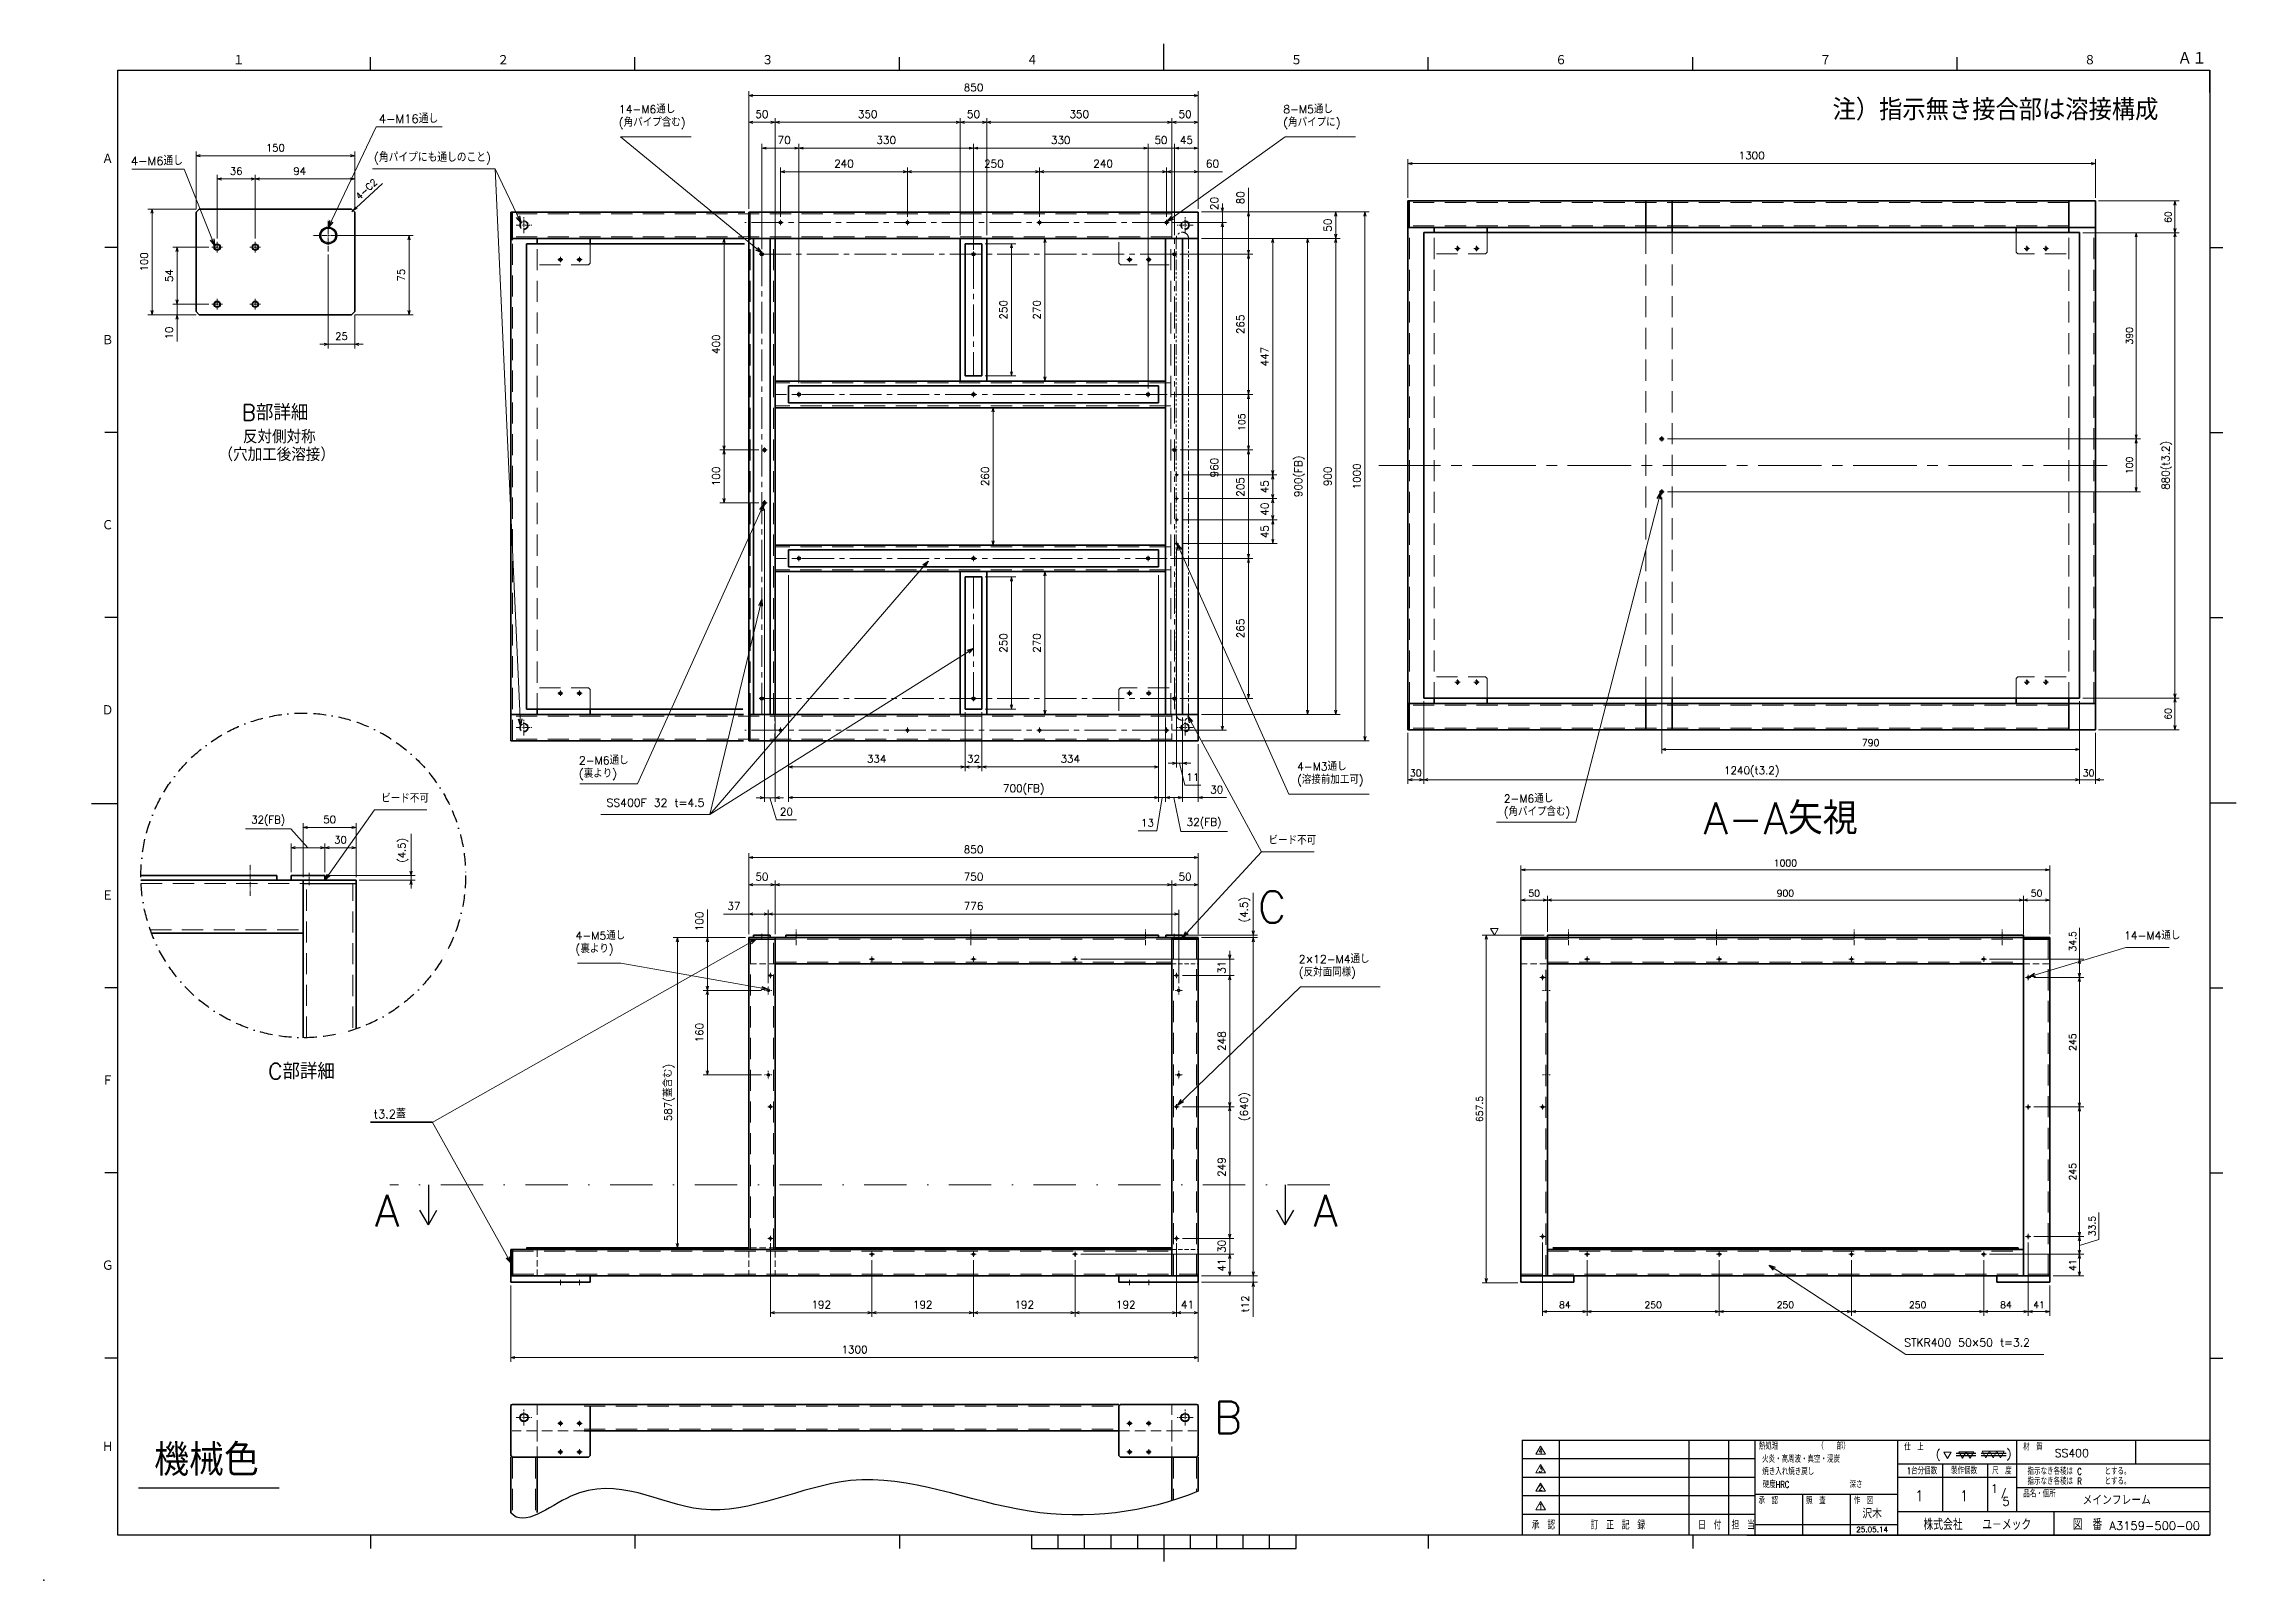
# Model space of a CAD drawing. Header units: millimetres. Extents: x 6568 to 10713, y -5304 to -2399.
import ezdxf
from ezdxf.enums import TextEntityAlignment as Align

# ---------------------------------------------------------------- set-up
doc = ezdxf.new("R2010")
doc.units = ezdxf.units.MM
doc.header["$LTSCALE"] = 8
doc.header["$MEASUREMENT"] = 0
doc.header["$PDSIZE"] = 2
for name, pattern in [('BORDERX2', [3.5, 1, -0.5, 1, -0.5, 0, -0.5]), ('CENTER', [2, 1.25, -0.25, 0.25, -0.25]), ('CENTER2', [1.125, 0.75, -0.125, 0.125, -0.125]), ('DASHDOT', [1, 0.5, -0.25, 0, -0.25]), ('DASHED', [0.75, 0.5, -0.25]), ('PHANTOM', [2.5, 1.25, -0.25, 0.25, -0.25, 0.25, -0.25])]:
    doc.linetypes.add(name, pattern=pattern)
for name, color, linetype in [('1', 4, 'Continuous'), ('MSM_DASHED', 4, 'DASHED'), ('TXT1', 5, 'Continuous'), ('図面枠', 6, 'Continuous'), ('文字', 3, 'Continuous')]:
    doc.layers.add(name, color=color, linetype=linetype)
for name, color, linetype, lineweight in [('CENTER', 1, 'CENTER', 15), ('DIMENSION', 5, 'Continuous', 15), ('寸法', 143, 'Continuous', 15)]:
    doc.layers.add(name, color=color, linetype=linetype, lineweight=lineweight)
doc.styles.add('KANJI', font='TXT', dxfattribs={"bigfont": 'BIGFONT'})
doc.styles.get("Standard").update_dxf_attribs({"font": 'txt.shx', "bigfont": 'extfont.shx'})
doc.dimstyles.get("Standard").update_dxf_attribs({"dimtxt": 3.2, "dimasz": 2.5, "dimexe": 1.5, "dimexo": 2, "dimgap": 1, "dimtad": 3, "dimdec": 3, "dimdsep": 46, "dimtxsty": 'Standard', "dimblk": 'OPEN30', "dimcen": 0.1, "dimclrd": 5, "dimclre": 5, "dimclrt": 5, "dimazin": 2, "dimtfac": 0.4, "dimtdec": 3, "dimtmove": 0, "dimatfit": 3, "dimldrblk": 'OPEN30', "dimfxl": 1, "dimtolj": 2, "dimlwd": 15, "dimlwe": 15, "dimarcsym": 0})
doc.dimstyles.new('STANDARD$0', dxfattribs={"dimtxt": 0.18, "dimasz": 0.18, "dimexe": 0.18, "dimexo": 0.0625, "dimgap": 0.09, "dimtad": 0, "dimtih": 1, "dimtoh": 1, "dimdec": 4, "dimzin": 0, "dimdsep": 46, "dimtxsty": 'Standard', "dimcen": 0.09, "dimadec": 0, "dimazin": 0, "dimtfac": 1, "dimtdec": 4, "dimtofl": 0, "dimtmove": 0, "dimatfit": 3, "dimfxl": 1, "dimtolj": 1, "dimtzin": 0, "dimarcsym": 0})

msp = doc.modelspace()

# ---------------------------------------------------------------- texts
at = {"layer": 'DIMENSION'}
for s, p in [('(', (10149.0332, -5066.8012)), (')', (10283.0757, -5065.8547))]:
    msp.add_text(s, height=15, dxfattribs=at).set_placement(p, align=Align.MIDDLE)
at = {"layer": 'DIMENSION', "color": 4, "lineweight": 13, "attachment_point": 7}
for s, insert, char_height in [('14-M6通し\\P(角パイプ含む)', (7654.7926, -2560.0801), 15), ('8-M5通し\\P(角パイプに)', (8910.9765, -2560.0801), 15), ('4-M16通し', (7200.9602, -2548.6632), 16), ('4-M6通し', (6732.0195, -2628.3499), 16), ('(角パイプにも通しのこと)', (7191.5072, -2627.2475), 16), ('2-M6通し\\P(裏より)', (7579.2592, -3791.3669), 15), ('4-M3通し\\P(溶接前加工可)', (8936.8967, -3802.8662), 15), ('ビード不可', (7205.5165, -3833.5965), 15), ('SS400F 32 t=4.5', (7631.5465, -3841.3154), 15), ('2-M6通し\\P(角パイプ含む)', (9327.6988, -3863.5468), 15), ('ビード不可', (8883.1092, -3912.8584), 15), ('4-M5通し\\P(裏より)', (7572.8868, -4122.6401), 15), ('14-M4通し', (10500.4767, -4092.5398), 15), ('2×12-M4通し\\P(反対面同様)', (8940.399, -4167.0881), 15), ('t3.2蓋', (7190.9501, -4430.6449), 16), ('STKR400 50×50 t=3.2', (10084.9709, -4862.0632), 15), ('機械色', (6776.0574, -5106.7967), 60)]:
    msp.add_mtext(s, dxfattribs=dict(at, insert=insert, char_height=char_height))
at = {"layer": 'TXT1'}
for s, height, p in [('注）指示無き接合部は溶接構成', 39.99975, (10257.4664, -2521.2888)), ('B部詳細', 30, (7004.6521, -3094.3997)), ('反対側対称', 25, (7012.7137, -3140.5556)), ('（穴加工後溶接）', 25, (7007.8759, -3174.0851)), ('A-A矢視', 60, (9851.313, -3860.3511)), ('C', 60, (8889.3963, -4031.0102)), ('C部詳細', 30, (7054.7781, -4340.0001)), ('A', 60, (7216.7398, -4605.3245)), ('A', 60, (8991.0334, -4605.3245)), ('B', 60, (8806.4005, -4996.3333)), ('SS400', 14.99999, (10401.8052, -5063.6056)), ('1', 20, (10113.3238, -5144.4632)), ('1', 20, (10198.3238, -5144.4632)), ('1', 16, (10255.5088, -5130.7576)), ('沢木', 15.99999, (10024.301, -5176.8031)), ('5', 16, (10277.2389, -5155.0836)), ('メインフレーム', 15.99999, (10486.7166, -5151.6084)), ('25.05.14', 10, (10024.301, -5208.0794))]:
    msp.add_text(s, height=height, dxfattribs=at).set_placement(p, align=Align.MIDDLE)
msp.add_text('A3159-500-00', height=15.999994, dxfattribs=at).set_placement((10472.8094, -5208.9481))

# ---------------------------------------------------------------- blocks, each defined once
blk = doc.blocks.new('P1BA02')
for p, q in [((-1.5, 2.6), (1.5, 2.6)), ((0, 0), (-1.5, 2.6)), ((1.5, 2.6), (0, 0)), ((3, 0), (1.5, 2.6)), ((1.5, 2.6), (4.5, 2.6)), ((4.5, 2.6), (3, 0))]:
    blk.add_line(p, q)
blk = doc.blocks.new('P1BA03')
for p, q in [((-1.5, 2.6), (1.5, 2.6)), ((0, 0), (-1.5, 2.6)), ((1.5, 2.6), (0, 0)), ((1.5, 2.6), (4.5, 2.6)), ((3, 0), (1.5, 2.6)), ((4.5, 2.6), (3, 0)), ((6, 0), (4.5, 2.6)), ((4.5, 2.6), (7.5, 2.6)), ((7.5, 2.6), (6, 0))]:
    blk.add_line(p, q)
blk = doc.blocks.new('P1BA01')
for p, q in [((0, 0), (-1.5, 2.6)), ((-1.5, 2.6), (1.5, 2.6)), ((1.5, 2.6), (0, 0))]:
    blk.add_line(p, q)
blk = doc.blocks.new('YumA1')
at = {"layer": '1', "color": 7, "linetype": 'Continuous'}
blk.add_point((0, 0), dxfattribs=at)
at = {"layer": '図面枠', "color": 3, "linetype": 'Continuous'}
for p, q in [((423.5, 571), (423.5, 581)), ((123.5, 571), (123.5, 576)), ((223.5, 571), (223.5, 576)), ((323.5, 571), (323.5, 576)), ((523.5, 571), (523.5, 576)), ((623.5, 571), (623.5, 576)), ((723.5, 571), (723.5, 576)), ((28, 504), (23, 504)), ((819, 504), (824, 504)), ((28, 434), (23, 434)), ((819, 434), (824, 434)), ((28, 364), (23, 364)), ((819, 364), (824, 364)), ((28, 293.56), (18, 293.56)), ((819, 294), (829, 294)), ((28, 224), (23, 224)), ((819, 224), (824, 224)), ((28, 154), (23, 154)), ((819, 154), (824, 154)), ((28, 84), (23, 84)), ((819, 84), (824, 84)), ((123.5, 17), (123.5, 12)), ((223.5, 17), (223.5, 12)), ((323.5, 17), (323.5, 12)), ((373.5, 17), (373.5, 12)), ((383.5, 12), (383.5, 17)), ((393.5, 12), (393.5, 17)), ((403.5, 17), (403.5, 12)), ((413.5, 17), (413.5, 12)), ((423.5, 17), (423.5, 7)), ((423.5, 17), (423.5, 7)), ((433.5, 17), (433.5, 12)), ((443.5, 12), (443.5, 17)), ((453.5, 12), (453.5, 17)), ((463.5, 12), (463.5, 17)), ((473.5, 12), (473.5, 17)), ((523.5, 17), (523.5, 12)), ((623.5, 17), (623.5, 12)), ((373.5, 12), (473.5, 12))]:
    blk.add_line(p, q, dxfattribs=at)
at = {"layer": '図面枠', "color": 6, "linetype": 'Continuous'}
for p, q in [((28, 571), (819, 571)), ((28, 17), (28, 571)), ((649, 571), (819, 571)), ((819, 571), (819, 17)), ((819, 109), (819, 17)), ((559, 53), (819, 53)), ((559, 53), (559, 17)), ((573, 53), (573, 17)), ((622, 53), (622, 17)), ((637, 53), (637, 17)), ((647, 53), (647, 17)), ((701, 53), (701, 17)), ((746, 53), (746, 26)), ((791, 53), (791, 44)), ((559, 46), (647, 46)), ((701, 44), (819, 44)), ((718, 44), (718, 26)), ((735, 44), (735, 26)), ((559, 39), (647, 39)), ((701, 39), (746, 39)), ((746, 35), (819, 35)), ((559, 32), (647, 32)), ((559, 25), (647, 25)), ((647, 32.5), (701, 32.5)), ((665, 32.5), (665, 17)), ((683, 32.5), (683, 17)), ((701, 26), (819, 26)), ((760, 26), (760, 17)), ((644, 17), (819, 17)), ((647, 21), (701, 21))]:
    blk.add_line(p, q, dxfattribs=at)
at = {"layer": '図面枠'}
for p in [(802.01, 571), (819, 562.62)]:
    blk.add_line(p, (819, 571), dxfattribs=at)
at = {"layer": '図面枠', "linetype": 'Continuous'}
blk.add_line((819, 17), (28, 17), dxfattribs=at)
at = {"layer": '寸法'}
for p, q in [((566, 50.72), (564.21, 47.62)), ((566, 50.72), (567.79, 47.62)), ((564.21, 47.62), (567.79, 47.62)), ((566, 43.72), (564.21, 40.62)), ((566, 43.72), (567.79, 40.62)), ((564.21, 40.62), (567.79, 40.62)), ((566, 36.72), (564.21, 33.62)), ((564.21, 33.62), (567.79, 33.62)), ((566, 36.72), (567.79, 33.62)), ((566, 29.72), (564.21, 26.62)), ((564.21, 26.62), (567.79, 26.62)), ((566, 29.72), (567.79, 26.62))]:
    blk.add_line(p, q, dxfattribs=at)
at = {"layer": '図面枠', "color": 3, "linetype": 'Continuous', "style": 'KANJI'}
for s, height, p in [('１', 4, (71.5, 572.88)), ('２', 4, (171.5, 572.88)), ('３', 4, (271.5, 572.88)), ('４', 4, (371.5, 572.88)), ('５', 4, (471.5, 572.88)), ('６', 4, (571.5, 572.88)), ('７', 4, (671.5, 572.88)), ('８', 4, (771.5, 572.88)), ('Ａ１', 5, (806.82, 573.01)), ('Ａ', 4, (21.93, 535.5)), ('Ｂ', 4, (21.93, 467)), ('Ｃ', 4, (21.93, 397)), ('Ｄ', 4, (21.93, 327)), ('Ｅ', 4, (21.93, 257)), ('Ｆ', 4, (21.93, 187)), ('Ｇ', 4, (21.93, 117)), ('Ｈ', 4, (21.93, 48.5))]:
    blk.add_text(s, height=height, dxfattribs=at).set_placement(p)
at = {"layer": '文字', "width": 0.70141}
for s, height, p in [('4', 2, (565.27, 47.9)), ('熱処理\u3000\u3000\u3000\u3000\u3000\u3000（\u3000\u3000部）', 2.5, (648.5, 49.4)), ('仕\u3000上', 2.5, (703.49, 49.13)), ('材\u3000質', 2.5, (748.49, 49.13)), ('3', 2, (565.27, 40.9)), ('火炎・高周波・真空・浸炭', 2.5, (649.72, 44.5)), ('焼き入れ焼き戻し', 2.5, (649.81, 39.8)), ('1台分個数', 2.5, (704.52, 40.07)), ('製作個数', 2.5, (721.21, 40.2)), ('尺\u3000度', 2.5, (736.73, 40.07)), ('指示なき各稜は C     とする。', 2.5, (750.12, 39.89)), ('2', 2, (565.27, 33.9)), ('硬度HRC         \u3000\u3000\u3000深さ', 2.5, (650, 34.91)), (' /', 2.5, (738.56, 31.84)), ('品名・個所', 2.5, (748.49, 31.39)), ('指示なき各稜は R     とする。', 2.5, (750.12, 36.14)), ('1', 2, (565.27, 26.9)), ('承\u3000認', 2.5, (648.4, 28.8)), ('照\u3000査', 2.5, (666.4, 28.8)), ('作\u3000図', 2.5, (684.4, 28.8)), ('承\u3000認', 3, (562.63, 19.22)), ('訂\u3000正\u3000記\u3000録', 3, (584.9, 19.22)), ('日\u3000付', 3, (625.53, 19.22)), ('担\u3000当', 3, (638.19, 19.22)), ('株式会社\u3000\u3000ユ－メック', 4.225, (710.76, 18.94)), ('図\u3000番', 4.225, (767.23, 18.94))]:
    blk.add_text(s, height=height, dxfattribs=at).set_placement(p)
blk = doc.blocks.new('_Open30')
at = {"color": 0, "lineweight": -2}
for p, q in [((-1, 0.27), (0, 0)), ((0, 0), (-1, -0.27)), ((0, 0), (-1, 0))]:
    blk.add_line(p, q, dxfattribs=at)
blk = doc.blocks.new('*D305')
at = {"color": 4, "linetype": 'Continuous', "lineweight": 13}
for p, q in [((7208, -2662.9), (7158.2, -2708.8)), ((7150.1, -2716.3), (7152.3, -2714.2))]:
    blk.add_line(p, q, dxfattribs=at)
at = {"color": 4, "linetype": 'Continuous', "lineweight": 13, "xscale": 8, "yscale": 8, "zscale": 8, "rotation": 222.6386435021874}
blk.add_blockref('_Open30', (7152.3, -2714.2), dxfattribs=at)
at = {"color": 4, "linetype": 'Continuous', "lineweight": 13, "insert": (7177.3, -2673.7), "char_height": 12.8, "attachment_point": 5, "rotation": 42.6386}
blk.add_mtext('\\A2;4-C2', dxfattribs=at)
blk = doc.blocks.new('*D304')
at = {"color": 4, "linetype": 'Continuous', "lineweight": 13}
for p, q in [((6879.3, -2783.2), (6811.5, -2783.2)), ((6819.5, -2883.2), (6819.5, -2791.2)), ((6879.3, -2891.2), (6811.5, -2891.2))]:
    blk.add_line(p, q, dxfattribs=at)
at = {"color": 4, "linetype": 'Continuous', "lineweight": 13, "xscale": 8, "yscale": 8, "zscale": 8}
for p, rotation in [((6819.5, -2783.2), 90), ((6819.5, -2891.2), 270)]:
    blk.add_blockref('_Open30', p, dxfattribs=dict(at, rotation=rotation))
at = {"color": 4, "linetype": 'Continuous', "lineweight": 13, "insert": (6804.5, -2837.2), "char_height": 14, "attachment_point": 5, "rotation": 90}
blk.add_mtext('\\A2;54', dxfattribs=at)
blk = doc.blocks.new('*D303')
at = {"color": 4, "linetype": 'Continuous', "lineweight": 13}
for p, q in [((6895.3, -2767.2), (6895.3, -2646.4)), ((6967.3, -2767.2), (6967.3, -2646.4)), ((6903.3, -2654.4), (6959.3, -2654.4))]:
    blk.add_line(p, q, dxfattribs=at)
at = {"color": 4, "linetype": 'Continuous', "lineweight": 13, "xscale": 8, "yscale": 8, "zscale": 8, "rotation": 180}
blk.add_blockref('_Open30', (6895.3, -2654.4), dxfattribs=at)
at = {"color": 4, "linetype": 'Continuous', "lineweight": 13, "xscale": 8, "yscale": 8, "zscale": 8}
blk.add_blockref('_Open30', (6967.3, -2654.4), dxfattribs=at)
at = {"color": 4, "linetype": 'Continuous', "lineweight": 13, "insert": (6931.3, -2639.4), "char_height": 14, "attachment_point": 5}
blk.add_mtext('\\A2;36', dxfattribs=at)
blk = doc.blocks.new('*D302')
at = {"color": 4, "linetype": 'Continuous', "lineweight": 13}
for p, q in [((7105.3, -2797.3), (7105.3, -2974.8)), ((7155.3, -2911.2), (7155.3, -2974.8)), ((7097.3, -2966.8), (7089.3, -2966.8)), ((7155.3, -2966.8), (7105.3, -2966.8)), ((7163.3, -2966.8), (7171.3, -2966.8))]:
    blk.add_line(p, q, dxfattribs=at)
at = {"color": 4, "linetype": 'Continuous', "lineweight": 13, "xscale": 8, "yscale": 8, "zscale": 8}
blk.add_blockref('_Open30', (7105.3, -2966.8), dxfattribs=at)
at = {"color": 4, "linetype": 'Continuous', "lineweight": 13, "xscale": 8, "yscale": 8, "zscale": 8, "rotation": 180}
blk.add_blockref('_Open30', (7155.3, -2966.8), dxfattribs=at)
at = {"color": 4, "linetype": 'Continuous', "lineweight": 13, "insert": (7130.3, -2951.8), "char_height": 14, "attachment_point": 5}
blk.add_mtext('\\A2;25', dxfattribs=at)
blk = doc.blocks.new('*D301')
at = {"color": 4, "linetype": 'Continuous', "lineweight": 13}
for p, q in [((7121.3, -2761.2), (7266, -2761.2)), ((7258, -2903.2), (7258, -2769.2)), ((7155.3, -2911.2), (7266, -2911.2))]:
    blk.add_line(p, q, dxfattribs=at)
at = {"color": 4, "linetype": 'Continuous', "lineweight": 13, "xscale": 8, "yscale": 8, "zscale": 8}
for p, rotation in [((7258, -2761.2), 90), ((7258, -2911.2), 270)]:
    blk.add_blockref('_Open30', p, dxfattribs=dict(at, rotation=rotation))
at = {"color": 4, "linetype": 'Continuous', "lineweight": 13, "insert": (7243, -2836.2), "char_height": 14, "attachment_point": 5, "rotation": 90}
blk.add_mtext('\\A2;75', dxfattribs=at)
blk = doc.blocks.new('*D300')
at = {"color": 4, "linetype": 'Continuous', "lineweight": 13}
for p, q in [((6855.3, -2711.2), (6855.3, -2602.3)), ((6863.3, -2610.3), (7147.3, -2610.3)), ((7155.3, -2711.2), (7155.3, -2602.3))]:
    blk.add_line(p, q, dxfattribs=at)
at = {"color": 4, "linetype": 'Continuous', "lineweight": 13, "xscale": 8, "yscale": 8, "zscale": 8, "rotation": 180}
blk.add_blockref('_Open30', (6855.3, -2610.3), dxfattribs=at)
at = {"color": 4, "linetype": 'Continuous', "lineweight": 13, "xscale": 8, "yscale": 8, "zscale": 8}
blk.add_blockref('_Open30', (7155.3, -2610.3), dxfattribs=at)
at = {"color": 4, "linetype": 'Continuous', "lineweight": 13, "insert": (7005.3, -2595.3), "char_height": 14, "attachment_point": 5}
blk.add_mtext('\\A2;150', dxfattribs=at)
blk = doc.blocks.new('*D299')
at = {"color": 4, "linetype": 'Continuous', "lineweight": 13}
for p, q in [((6855.3, -2711.2), (6764.3, -2711.2)), ((6772.3, -2719.2), (6772.3, -2903.2)), ((6855.3, -2911.2), (6764.3, -2911.2))]:
    blk.add_line(p, q, dxfattribs=at)
at = {"color": 4, "linetype": 'Continuous', "lineweight": 13, "xscale": 8, "yscale": 8, "zscale": 8}
for p, rotation in [((6772.3, -2711.2), 90), ((6772.3, -2911.2), 270)]:
    blk.add_blockref('_Open30', p, dxfattribs=dict(at, rotation=rotation))
at = {"color": 4, "linetype": 'Continuous', "lineweight": 13, "insert": (6757.3, -2811.2), "char_height": 14, "attachment_point": 5, "rotation": 90}
blk.add_mtext('\\A2;100', dxfattribs=at)
blk = doc.blocks.new('*D298')
at = {"color": 4, "linetype": 'Continuous', "lineweight": 13}
for p, q in [((6967.3, -2767.2), (6967.3, -2646.4)), ((7155.3, -2711.2), (7155.3, -2646.4)), ((7147.3, -2654.4), (6975.3, -2654.4))]:
    blk.add_line(p, q, dxfattribs=at)
at = {"color": 4, "linetype": 'Continuous', "lineweight": 13, "xscale": 8, "yscale": 8, "zscale": 8, "rotation": 180}
blk.add_blockref('_Open30', (6967.3, -2654.4), dxfattribs=at)
at = {"color": 4, "linetype": 'Continuous', "lineweight": 13, "xscale": 8, "yscale": 8, "zscale": 8}
blk.add_blockref('_Open30', (7155.3, -2654.4), dxfattribs=at)
at = {"color": 4, "linetype": 'Continuous', "lineweight": 13, "insert": (7051.3, -2639.4), "char_height": 14, "attachment_point": 5}
blk.add_mtext('\\A2;94', dxfattribs=at)
blk = doc.blocks.new('*D297')
at = {"color": 4, "linetype": 'Continuous', "lineweight": 13}
for p, q in [((6879.3, -2891.2), (6811.5, -2891.2)), ((6819.5, -2883.2), (6819.5, -2875.2)), ((6819.5, -2891.2), (6819.5, -2911.2)), ((6855.3, -2911.2), (6811.5, -2911.2)), ((6819.5, -2919.2), (6819.5, -2961.9))]:
    blk.add_line(p, q, dxfattribs=at)
at = {"color": 4, "linetype": 'Continuous', "lineweight": 13, "xscale": 8, "yscale": 8, "zscale": 8}
for p, rotation in [((6819.5, -2891.2), 270), ((6819.5, -2911.2), 90)]:
    blk.add_blockref('_Open30', p, dxfattribs=dict(at, rotation=rotation))
at = {"color": 4, "linetype": 'Continuous', "lineweight": 13, "insert": (6804.5, -2945.7), "char_height": 14, "attachment_point": 5, "rotation": 90}
blk.add_mtext('\\A2;10', dxfattribs=at)
blk = doc.blocks.new('*D306')
at = {"color": 4, "linetype": 'Continuous', "lineweight": 13}
for p, q in [((8756.3, -4088.6), (8862.1, -4088.6)), ((8854.1, -4720.6), (8854.1, -4096.6)), ((8756.3, -4728.6), (8862.1, -4728.6))]:
    blk.add_line(p, q, dxfattribs=at)
at = {"color": 4, "linetype": 'Continuous', "lineweight": 13, "xscale": 8, "yscale": 8, "zscale": 8}
for p, rotation in [((8854.1, -4088.6), 90), ((8854.1, -4728.6), 270)]:
    blk.add_blockref('_Open30', p, dxfattribs=dict(at, rotation=rotation))
at = {"color": 4, "linetype": 'Continuous', "lineweight": 13, "insert": (8838.9, -4408.6), "char_height": 14.4, "attachment_point": 5, "rotation": 90}
blk.add_mtext('\\A2;(640)', dxfattribs=at)
blk = doc.blocks.new('*D307')
at = {"color": 4, "linetype": 'Continuous', "lineweight": 13}
for p, q in [((8450.3, -2725.8), (8450.3, -2632.6)), ((8458.3, -2640.6), (8682.3, -2640.6)), ((8690.3, -2725.8), (8690.3, -2632.6))]:
    blk.add_line(p, q, dxfattribs=at)
at = {"color": 4, "linetype": 'Continuous', "lineweight": 13, "xscale": 8, "yscale": 8, "zscale": 8, "rotation": 180}
blk.add_blockref('_Open30', (8450.3, -2640.6), dxfattribs=at)
at = {"color": 4, "linetype": 'Continuous', "lineweight": 13, "xscale": 8, "yscale": 8, "zscale": 8}
blk.add_blockref('_Open30', (8690.3, -2640.6), dxfattribs=at)
at = {"color": 4, "linetype": 'Continuous', "lineweight": 13, "insert": (8570.3, -2625.4), "char_height": 14.4, "attachment_point": 5}
blk.add_mtext('\\A2;240', dxfattribs=at)
blk = doc.blocks.new('*D308')
at = {"color": 4, "linetype": 'Continuous', "lineweight": 13}
for p, q in [((8756.3, -2766.8), (9018.2, -2766.8)), ((9010.2, -2774.8), (9010.2, -3658.8)), ((8756.3, -3666.8), (9018.2, -3666.8))]:
    blk.add_line(p, q, dxfattribs=at)
at = {"color": 4, "linetype": 'Continuous', "lineweight": 13, "xscale": 8, "yscale": 8, "zscale": 8}
for p, rotation in [((9010.2, -2766.8), 90), ((9010.2, -3666.8), 270)]:
    blk.add_blockref('_Open30', p, dxfattribs=dict(at, rotation=rotation))
at = {"color": 4, "linetype": 'Continuous', "lineweight": 13, "insert": (8995, -3216.8), "char_height": 14.4, "attachment_point": 5, "rotation": 90}
blk.add_mtext('\\A2;900', dxfattribs=at)
blk = doc.blocks.new('*D309')
at = {"color": 4, "linetype": 'Continuous', "lineweight": 13}
for p, q in [((8356.3, -3086.8), (8354.3, -3086.8)), ((8362.3, -3094.8), (8362.3, -3338.8)), ((8356.3, -3346.8), (8354.3, -3346.8))]:
    blk.add_line(p, q, dxfattribs=at)
at = {"color": 4, "linetype": 'Continuous', "lineweight": 13, "xscale": 8, "yscale": 8, "zscale": 8}
for p, rotation in [((8362.3, -3086.8), 90), ((8362.3, -3346.8), 270)]:
    blk.add_blockref('_Open30', p, dxfattribs=dict(at, rotation=rotation))
at = {"color": 4, "linetype": 'Continuous', "lineweight": 13, "insert": (8347.1, -3216.8), "char_height": 14.4, "attachment_point": 5, "rotation": 90}
blk.add_mtext('\\A2;260', dxfattribs=at)
blk = doc.blocks.new('*D310')
at = {"color": 4, "linetype": 'Continuous', "lineweight": 13}
for p, q in [((8460.2, -3028.8), (8460.2, -2774.8)), ((8462.6, -2766.8), (8468.2, -2766.8)), ((8462.6, -3036.8), (8468.2, -3036.8))]:
    blk.add_line(p, q, dxfattribs=at)
at = {"color": 4, "linetype": 'Continuous', "lineweight": 13, "xscale": 8, "yscale": 8, "zscale": 8}
for p, rotation in [((8460.2, -2766.8), 90), ((8460.2, -3036.8), 270)]:
    blk.add_blockref('_Open30', p, dxfattribs=dict(at, rotation=rotation))
at = {"color": 4, "linetype": 'Continuous', "lineweight": 13, "insert": (8445, -2901.8), "char_height": 14.4, "attachment_point": 5, "rotation": 90}
blk.add_mtext('\\A2;270', dxfattribs=at)
blk = doc.blocks.new('*D311')
at = {"color": 4, "linetype": 'Continuous', "lineweight": 13}
for p, q in [((8454.2, -3396.8), (8452.2, -3396.8)), ((8460.2, -3404.8), (8460.2, -3658.8)), ((8454.6, -3666.8), (8452.2, -3666.8))]:
    blk.add_line(p, q, dxfattribs=at)
at = {"color": 4, "linetype": 'Continuous', "lineweight": 13, "xscale": 8, "yscale": 8, "zscale": 8}
for p, rotation in [((8460.2, -3396.8), 90), ((8460.2, -3666.8), 270)]:
    blk.add_blockref('_Open30', p, dxfattribs=dict(at, rotation=rotation))
at = {"color": 4, "linetype": 'Continuous', "lineweight": 13, "insert": (8445, -3531.8), "char_height": 14.4, "attachment_point": 5, "rotation": 90}
blk.add_mtext('\\A2;270', dxfattribs=at)
blk = doc.blocks.new('*D312')
at = {"color": 4, "linetype": 'Continuous', "lineweight": 13}
for p, q in [((8756.3, -2716.8), (9073.2, -2716.8)), ((9065.2, -2724.8), (9065.2, -3708.8)), ((8756.3, -3716.8), (9073.2, -3716.8))]:
    blk.add_line(p, q, dxfattribs=at)
at = {"color": 4, "linetype": 'Continuous', "lineweight": 13, "xscale": 8, "yscale": 8, "zscale": 8}
for p, rotation in [((9065.2, -2716.8), 90), ((9065.2, -3716.8), 270)]:
    blk.add_blockref('_Open30', p, dxfattribs=dict(at, rotation=rotation))
at = {"color": 4, "linetype": 'Continuous', "lineweight": 13, "insert": (9050, -3216.8), "char_height": 14.4, "attachment_point": 5, "rotation": 90}
blk.add_mtext('\\A2;1000', dxfattribs=at)
blk = doc.blocks.new('*D314')
at = {"color": 4, "linetype": 'Continuous', "lineweight": 13}
for p, q in [((9176.5, -3641.9), (9176.5, -3798.3)), ((10416.5, -3641.9), (10416.5, -3798.3)), ((10408.5, -3790.3), (9184.5, -3790.3))]:
    blk.add_line(p, q, dxfattribs=at)
at = {"color": 4, "linetype": 'Continuous', "lineweight": 13, "xscale": 8, "yscale": 8, "zscale": 8, "rotation": 180}
blk.add_blockref('_Open30', (9176.5, -3790.3), dxfattribs=at)
at = {"color": 4, "linetype": 'Continuous', "lineweight": 13, "xscale": 8, "yscale": 8, "zscale": 8}
blk.add_blockref('_Open30', (10416.5, -3790.3), dxfattribs=at)
at = {"color": 4, "linetype": 'Continuous', "lineweight": 13, "insert": (9796.5, -3775.1), "char_height": 14.4, "attachment_point": 5}
blk.add_mtext('\\A2;1240(t3.2)', dxfattribs=at)
blk = doc.blocks.new('*D313')
at = {"color": 4, "linetype": 'Continuous', "lineweight": 13}
for p, q in [((10422.5, -2755.9), (10604.7, -2755.9)), ((10596.7, -3627.9), (10596.7, -2763.9)), ((10427.5, -3635.9), (10604.7, -3635.9))]:
    blk.add_line(p, q, dxfattribs=at)
at = {"color": 4, "linetype": 'Continuous', "lineweight": 13, "xscale": 8, "yscale": 8, "zscale": 8}
for p, rotation in [((10596.7, -2755.9), 90), ((10596.7, -3635.9), 270)]:
    blk.add_blockref('_Open30', p, dxfattribs=dict(at, rotation=rotation))
at = {"color": 4, "linetype": 'Continuous', "lineweight": 13, "insert": (10581.5, -3195.9), "char_height": 14.4, "attachment_point": 5, "rotation": 90}
blk.add_mtext('\\A2;880(t3.2)', dxfattribs=at)
blk = doc.blocks.new('*D315')
at = {"color": 4, "linetype": 'Continuous', "lineweight": 13}
for p, q in [((9146.5, -2689.9), (9146.5, -2617.2)), ((10438.5, -2625.2), (9154.5, -2625.2)), ((10446.5, -2689.9), (10446.5, -2617.2))]:
    blk.add_line(p, q, dxfattribs=at)
at = {"color": 4, "linetype": 'Continuous', "lineweight": 13, "xscale": 8, "yscale": 8, "zscale": 8, "rotation": 180}
blk.add_blockref('_Open30', (9146.5, -2625.2), dxfattribs=at)
at = {"color": 4, "linetype": 'Continuous', "lineweight": 13, "xscale": 8, "yscale": 8, "zscale": 8}
blk.add_blockref('_Open30', (10446.5, -2625.2), dxfattribs=at)
at = {"color": 4, "linetype": 'Continuous', "lineweight": 13, "insert": (9796.5, -2610), "char_height": 14.4, "attachment_point": 5}
blk.add_mtext('\\A2;1300', dxfattribs=at)
blk = doc.blocks.new('*D316')
at = {"color": 4, "linetype": 'Continuous', "lineweight": 13}
for p, q in [((7450.3, -4746.6), (7450.3, -4891)), ((8750.3, -4746.6), (8750.3, -4891)), ((7458.3, -4883), (8742.3, -4883))]:
    blk.add_line(p, q, dxfattribs=at)
at = {"color": 4, "linetype": 'Continuous', "lineweight": 13, "xscale": 8, "yscale": 8, "zscale": 8, "rotation": 180}
blk.add_blockref('_Open30', (7450.3, -4883), dxfattribs=at)
at = {"color": 4, "linetype": 'Continuous', "lineweight": 13, "xscale": 8, "yscale": 8, "zscale": 8}
blk.add_blockref('_Open30', (8750.3, -4883), dxfattribs=at)
at = {"color": 4, "linetype": 'Continuous', "lineweight": 13, "insert": (8100.3, -4867.8), "char_height": 14.4, "attachment_point": 5}
blk.add_mtext('\\A2;1300', dxfattribs=at)
blk = doc.blocks.new('*D317')
at = {"color": 4, "linetype": 'Continuous', "lineweight": 13}
for p, q in [((7900.3, -4082.6), (7900.3, -3929.4)), ((7908.3, -3937.4), (8742.3, -3937.4)), ((8750.3, -4082.6), (8750.3, -3929.4))]:
    blk.add_line(p, q, dxfattribs=at)
at = {"color": 4, "linetype": 'Continuous', "lineweight": 13, "xscale": 8, "yscale": 8, "zscale": 8, "rotation": 180}
blk.add_blockref('_Open30', (7900.3, -3937.4), dxfattribs=at)
at = {"color": 4, "linetype": 'Continuous', "lineweight": 13, "xscale": 8, "yscale": 8, "zscale": 8}
blk.add_blockref('_Open30', (8750.3, -3937.4), dxfattribs=at)
at = {"color": 4, "linetype": 'Continuous', "lineweight": 13, "insert": (8325.3, -3922.2), "char_height": 14.4, "attachment_point": 5}
blk.add_mtext('\\A2;850', dxfattribs=at)
blk = doc.blocks.new('*D318')
at = {"color": 4, "linetype": 'Continuous', "lineweight": 13}
for p, q in [((7900.3, -2710.8), (7900.3, -2488.6)), ((8742.3, -2496.6), (7908.3, -2496.6)), ((8750.3, -2710.8), (8750.3, -2488.6))]:
    blk.add_line(p, q, dxfattribs=at)
at = {"color": 4, "linetype": 'Continuous', "lineweight": 13, "xscale": 8, "yscale": 8, "zscale": 8, "rotation": 180}
blk.add_blockref('_Open30', (7900.3, -2496.6), dxfattribs=at)
at = {"color": 4, "linetype": 'Continuous', "lineweight": 13, "xscale": 8, "yscale": 8, "zscale": 8}
blk.add_blockref('_Open30', (8750.3, -2496.6), dxfattribs=at)
at = {"color": 4, "linetype": 'Continuous', "lineweight": 13, "insert": (8325.3, -2481.4), "char_height": 14.4, "attachment_point": 5}
blk.add_mtext('\\A2;850', dxfattribs=at)
blk = doc.blocks.new('*D319')
at = {"color": 4, "linetype": 'Continuous', "lineweight": 13}
for p, q in [((8690.3, -2725.8), (8690.3, -2632.6)), ((8698.3, -2640.6), (8742.3, -2640.6)), ((8750.3, -2710.8), (8750.3, -2632.6)), ((8750.3, -2640.6), (8795.9, -2640.6))]:
    blk.add_line(p, q, dxfattribs=at)
at = {"color": 4, "linetype": 'Continuous', "lineweight": 13, "xscale": 8, "yscale": 8, "zscale": 8, "rotation": 180}
blk.add_blockref('_Open30', (8690.3, -2640.6), dxfattribs=at)
at = {"color": 4, "linetype": 'Continuous', "lineweight": 13, "xscale": 8, "yscale": 8, "zscale": 8}
blk.add_blockref('_Open30', (8750.3, -2640.6), dxfattribs=at)
at = {"color": 4, "linetype": 'Continuous', "lineweight": 13, "insert": (8777.1, -2625.4), "char_height": 14.4, "attachment_point": 5}
blk.add_mtext('\\A2;60', dxfattribs=at)
blk = doc.blocks.new('*D320')
at = {"color": 4, "linetype": 'Continuous', "lineweight": 13}
for p, q in [((8756.3, -2716.8), (9018.2, -2716.8)), ((9010.2, -2758.8), (9010.2, -2724.8)), ((8756.3, -2766.8), (9018.2, -2766.8))]:
    blk.add_line(p, q, dxfattribs=at)
at = {"color": 4, "linetype": 'Continuous', "lineweight": 13, "xscale": 8, "yscale": 8, "zscale": 8}
for p, rotation in [((9010.2, -2716.8), 90), ((9010.2, -2766.8), 270)]:
    blk.add_blockref('_Open30', p, dxfattribs=dict(at, rotation=rotation))
at = {"color": 4, "linetype": 'Continuous', "lineweight": 13, "insert": (8995, -2741.8), "char_height": 14.4, "attachment_point": 5, "rotation": 90}
blk.add_mtext('\\A2;50', dxfattribs=at)
blk = doc.blocks.new('*D321')
at = {"color": 4, "linetype": 'Continuous', "lineweight": 13}
for p, q in [((8756.3, -2766.8), (8964.8, -2766.8)), ((8956.8, -2774.8), (8956.8, -3658.8)), ((8756.3, -3666.8), (8964.8, -3666.8))]:
    blk.add_line(p, q, dxfattribs=at)
at = {"color": 4, "linetype": 'Continuous', "lineweight": 13, "xscale": 8, "yscale": 8, "zscale": 8}
for p, rotation in [((8956.8, -2766.8), 90), ((8956.8, -3666.8), 270)]:
    blk.add_blockref('_Open30', p, dxfattribs=dict(at, rotation=rotation))
at = {"color": 4, "linetype": 'Continuous', "lineweight": 13, "insert": (8941.6, -3216.8), "char_height": 14.4, "attachment_point": 5, "rotation": 90}
blk.add_mtext('\\A2;900(FB)', dxfattribs=at)
blk = doc.blocks.new('*D322')
at = {"color": 4, "linetype": 'Continuous', "lineweight": 13}
for p, q in [((8325.2, -2788.3), (8325.2, -2588.1)), ((8333.2, -2596.1), (8647.2, -2596.1)), ((8655.2, -3050.8), (8655.2, -2588.1))]:
    blk.add_line(p, q, dxfattribs=at)
at = {"color": 4, "linetype": 'Continuous', "lineweight": 13, "xscale": 8, "yscale": 8, "zscale": 8, "rotation": 180}
blk.add_blockref('_Open30', (8325.2, -2596.1), dxfattribs=at)
at = {"color": 4, "linetype": 'Continuous', "lineweight": 13, "xscale": 8, "yscale": 8, "zscale": 8}
blk.add_blockref('_Open30', (8655.2, -2596.1), dxfattribs=at)
at = {"color": 4, "linetype": 'Continuous', "lineweight": 13, "insert": (8490.2, -2580.9), "char_height": 14.4, "attachment_point": 5}
blk.add_mtext('\\A2;330', dxfattribs=at)
blk = doc.blocks.new('*D323')
at = {"color": 4, "linetype": 'Continuous', "lineweight": 13}
for p, q in [((7995.2, -3040.3), (7995.2, -2588.1)), ((8317.2, -2596.1), (8003.2, -2596.1)), ((8325.2, -2785.8), (8325.2, -2588.1))]:
    blk.add_line(p, q, dxfattribs=at)
at = {"color": 4, "linetype": 'Continuous', "lineweight": 13, "xscale": 8, "yscale": 8, "zscale": 8, "rotation": 180}
blk.add_blockref('_Open30', (7995.2, -2596.1), dxfattribs=at)
at = {"color": 4, "linetype": 'Continuous', "lineweight": 13, "xscale": 8, "yscale": 8, "zscale": 8}
blk.add_blockref('_Open30', (8325.2, -2596.1), dxfattribs=at)
at = {"color": 4, "linetype": 'Continuous', "lineweight": 13, "insert": (8160.2, -2580.9), "char_height": 14.4, "attachment_point": 5}
blk.add_mtext('\\A2;330', dxfattribs=at)
blk = doc.blocks.new('*D324')
at = {"color": 4, "linetype": 'Continuous', "lineweight": 13}
for p, q in [((8715.3, -2796.8), (8853.2, -2796.8)), ((8845.2, -2804.8), (8845.2, -3053.8)), ((8697.6, -3061.8), (8853.2, -3061.8))]:
    blk.add_line(p, q, dxfattribs=at)
at = {"color": 4, "linetype": 'Continuous', "lineweight": 13, "xscale": 8, "yscale": 8, "zscale": 8}
for p, rotation in [((8845.2, -2796.8), 90), ((8845.2, -3061.8), 270)]:
    blk.add_blockref('_Open30', p, dxfattribs=dict(at, rotation=rotation))
at = {"color": 4, "linetype": 'Continuous', "lineweight": 13, "insert": (8830, -2929.3), "char_height": 14.4, "attachment_point": 5, "rotation": 90}
blk.add_mtext('\\A2;265', dxfattribs=at)
blk = doc.blocks.new('*D325')
at = {"color": 4, "linetype": 'Continuous', "lineweight": 13}
for p, q in [((8756.3, -2716.8), (8803.8, -2716.8)), ((8795.8, -2708.8), (8795.8, -2700.8)), ((8795.8, -2736.8), (8795.8, -2716.8)), ((8701.3, -2736.8), (8803.8, -2736.8)), ((8795.8, -2744.8), (8795.8, -2752.8))]:
    blk.add_line(p, q, dxfattribs=at)
at = {"color": 4, "linetype": 'Continuous', "lineweight": 13, "xscale": 8, "yscale": 8, "zscale": 8}
for p, rotation in [((8795.8, -2716.8), 270), ((8795.8, -2736.8), 90)]:
    blk.add_blockref('_Open30', p, dxfattribs=dict(at, rotation=rotation))
at = {"color": 4, "linetype": 'Continuous', "lineweight": 13, "insert": (8780.6, -2700.8), "char_height": 14.4, "attachment_point": 5, "rotation": 90}
blk.add_mtext('\\A2;20', dxfattribs=at)
blk = doc.blocks.new('*D326')
at = {"color": 4, "linetype": 'Continuous', "lineweight": 13}
for p, q in [((8697.6, -3061.8), (8853.2, -3061.8)), ((8845.2, -3158.8), (8845.2, -3069.8)), ((8716.3, -3166.8), (8853.2, -3166.8))]:
    blk.add_line(p, q, dxfattribs=at)
at = {"color": 4, "linetype": 'Continuous', "lineweight": 13, "xscale": 8, "yscale": 8, "zscale": 8}
for p, rotation in [((8845.2, -3061.8), 90), ((8845.2, -3166.8), 270)]:
    blk.add_blockref('_Open30', p, dxfattribs=dict(at, rotation=rotation))
at = {"color": 4, "linetype": 'Continuous', "lineweight": 13, "insert": (8832.4, -3114.3), "char_height": 12.8, "attachment_point": 5, "rotation": 90}
blk.add_mtext('\\A2;105', dxfattribs=at)
blk = doc.blocks.new('*D327')
at = {"color": 4, "linetype": 'Continuous', "lineweight": 13}
for p, q in [((8697.6, -3371.8), (8853.2, -3371.8)), ((8845.2, -3628.8), (8845.2, -3379.8)), ((8715.3, -3636.8), (8853.2, -3636.8))]:
    blk.add_line(p, q, dxfattribs=at)
at = {"color": 4, "linetype": 'Continuous', "lineweight": 13, "xscale": 8, "yscale": 8, "zscale": 8}
for p, rotation in [((8845.2, -3371.8), 90), ((8845.2, -3636.8), 270)]:
    blk.add_blockref('_Open30', p, dxfattribs=dict(at, rotation=rotation))
at = {"color": 4, "linetype": 'Continuous', "lineweight": 13, "insert": (8830, -3504.3), "char_height": 14.4, "attachment_point": 5, "rotation": 90}
blk.add_mtext('\\A2;265', dxfattribs=at)
blk = doc.blocks.new('*D328')
at = {"color": 4, "linetype": 'Continuous', "lineweight": 13}
for p, q in [((8854.1, -4076.1), (8854.1, -4004.1)), ((8726.7, -4084.1), (8862.1, -4084.1)), ((8756.3, -4088.6), (8862.1, -4088.6)), ((8854.1, -4088.6), (8854.1, -4084.1)), ((8854.1, -4096.6), (8854.1, -4104.6))]:
    blk.add_line(p, q, dxfattribs=at)
at = {"color": 4, "linetype": 'Continuous', "lineweight": 13, "xscale": 8, "yscale": 8, "zscale": 8}
for p, rotation in [((8854.1, -4084.1), 270), ((8854.1, -4088.6), 90)]:
    blk.add_blockref('_Open30', p, dxfattribs=dict(at, rotation=rotation))
at = {"color": 4, "linetype": 'Continuous', "lineweight": 13, "insert": (8838.9, -4036.1), "char_height": 14.4, "attachment_point": 5, "rotation": 90}
blk.add_mtext('\\A2;(4.5)', dxfattribs=at)
blk = doc.blocks.new('*D329')
at = {"color": 4, "linetype": 'Continuous', "lineweight": 13}
for p, q in [((7950.3, -4082.6), (7950.3, -3980.9)), ((7958.3, -3988.9), (8692.3, -3988.9)), ((8700.3, -4082.6), (8700.3, -3980.9))]:
    blk.add_line(p, q, dxfattribs=at)
at = {"color": 4, "linetype": 'Continuous', "lineweight": 13, "xscale": 8, "yscale": 8, "zscale": 8, "rotation": 180}
blk.add_blockref('_Open30', (7950.3, -3988.9), dxfattribs=at)
at = {"color": 4, "linetype": 'Continuous', "lineweight": 13, "xscale": 8, "yscale": 8, "zscale": 8}
blk.add_blockref('_Open30', (8700.3, -3988.9), dxfattribs=at)
at = {"color": 4, "linetype": 'Continuous', "lineweight": 13, "insert": (8325.3, -3973.7), "char_height": 14.4, "attachment_point": 5}
blk.add_mtext('\\A2;750', dxfattribs=at)
blk = doc.blocks.new('*D330')
at = {"color": 4, "linetype": 'Continuous', "lineweight": 13}
for p, q in [((8700.3, -4082.6), (8700.3, -3980.9)), ((8708.3, -3988.9), (8742.3, -3988.9)), ((8750.3, -4082.6), (8750.3, -3980.9))]:
    blk.add_line(p, q, dxfattribs=at)
at = {"color": 4, "linetype": 'Continuous', "lineweight": 13, "xscale": 8, "yscale": 8, "zscale": 8, "rotation": 180}
blk.add_blockref('_Open30', (8700.3, -3988.9), dxfattribs=at)
at = {"color": 4, "linetype": 'Continuous', "lineweight": 13, "xscale": 8, "yscale": 8, "zscale": 8}
blk.add_blockref('_Open30', (8750.3, -3988.9), dxfattribs=at)
at = {"color": 4, "linetype": 'Continuous', "lineweight": 13, "insert": (8725.3, -3973.7), "char_height": 14.4, "attachment_point": 5}
blk.add_mtext('\\A2;50', dxfattribs=at)
blk = doc.blocks.new('*D331')
at = {"color": 4, "linetype": 'Continuous', "lineweight": 13}
for p, q in [((7900.3, -4082.6), (7900.3, -3980.9)), ((7942.3, -3988.9), (7908.3, -3988.9)), ((7950.3, -4082.6), (7950.3, -3980.9))]:
    blk.add_line(p, q, dxfattribs=at)
at = {"color": 4, "linetype": 'Continuous', "lineweight": 13, "xscale": 8, "yscale": 8, "zscale": 8, "rotation": 180}
blk.add_blockref('_Open30', (7900.3, -3988.9), dxfattribs=at)
at = {"color": 4, "linetype": 'Continuous', "lineweight": 13, "xscale": 8, "yscale": 8, "zscale": 8}
blk.add_blockref('_Open30', (7950.3, -3988.9), dxfattribs=at)
at = {"color": 4, "linetype": 'Continuous', "lineweight": 13, "insert": (7925.3, -3973.7), "char_height": 14.4, "attachment_point": 5}
blk.add_mtext('\\A2;50', dxfattribs=at)
blk = doc.blocks.new('*D332')
at = {"color": 4, "linetype": 'Continuous', "lineweight": 13}
for p, q in [((8854.1, -4720.6), (8854.1, -4712.6)), ((8756.3, -4728.6), (8862.1, -4728.6)), ((8756.3, -4740.6), (8862.1, -4740.6)), ((8854.1, -4728.6), (8854.1, -4740.6)), ((8854.1, -4748.6), (8854.1, -4806.2))]:
    blk.add_line(p, q, dxfattribs=at)
at = {"color": 4, "linetype": 'Continuous', "lineweight": 13, "xscale": 8, "yscale": 8, "zscale": 8}
for p, rotation in [((8854.1, -4728.6), 270), ((8854.1, -4740.6), 90)]:
    blk.add_blockref('_Open30', p, dxfattribs=dict(at, rotation=rotation))
at = {"color": 4, "linetype": 'Continuous', "lineweight": 13, "insert": (8838.9, -4781.4), "char_height": 14.4, "attachment_point": 5, "rotation": 90}
blk.add_mtext('\\A2;t12', dxfattribs=at)
blk = doc.blocks.new('*D333')
at = {"color": 4, "linetype": 'Continuous', "lineweight": 13}
for p, q in [((9360.3, -4082.6), (9360.3, -3952.7)), ((9368.3, -3960.7), (10352.3, -3960.7)), ((10360.3, -4082.6), (10360.3, -3952.7))]:
    blk.add_line(p, q, dxfattribs=at)
at = {"color": 4, "linetype": 'Continuous', "lineweight": 13, "xscale": 8, "yscale": 8, "zscale": 8, "rotation": 180}
blk.add_blockref('_Open30', (9360.3, -3960.7), dxfattribs=at)
at = {"color": 4, "linetype": 'Continuous', "lineweight": 13, "xscale": 8, "yscale": 8, "zscale": 8}
blk.add_blockref('_Open30', (10360.3, -3960.7), dxfattribs=at)
at = {"color": 4, "linetype": 'Continuous', "lineweight": 13, "insert": (9860.3, -3947.9), "char_height": 12.8, "attachment_point": 5}
blk.add_mtext('\\A2;1000', dxfattribs=at)
blk = doc.blocks.new('*D334')
at = {"color": 4, "linetype": 'Continuous', "lineweight": 13}
for p, q in [((9360.3, -4082.6), (9360.3, -4009.8)), ((9368.3, -4017.8), (9402.3, -4017.8)), ((9410.3, -4078.1), (9410.3, -4009.8))]:
    blk.add_line(p, q, dxfattribs=at)
at = {"color": 4, "linetype": 'Continuous', "lineweight": 13, "xscale": 8, "yscale": 8, "zscale": 8, "rotation": 180}
blk.add_blockref('_Open30', (9360.3, -4017.8), dxfattribs=at)
at = {"color": 4, "linetype": 'Continuous', "lineweight": 13, "xscale": 8, "yscale": 8, "zscale": 8}
blk.add_blockref('_Open30', (9410.3, -4017.8), dxfattribs=at)
at = {"color": 4, "linetype": 'Continuous', "lineweight": 13, "insert": (9385.3, -4005), "char_height": 12.8, "attachment_point": 5}
blk.add_mtext('\\A2;50', dxfattribs=at)
blk = doc.blocks.new('*D335')
at = {"color": 4, "linetype": 'Continuous', "lineweight": 13}
for p, q in [((9410.3, -4078.1), (9410.3, -4009.8)), ((9418.3, -4017.8), (10302.3, -4017.8)), ((10310.3, -4082.6), (10310.3, -4009.8))]:
    blk.add_line(p, q, dxfattribs=at)
at = {"color": 4, "linetype": 'Continuous', "lineweight": 13, "xscale": 8, "yscale": 8, "zscale": 8, "rotation": 180}
blk.add_blockref('_Open30', (9410.3, -4017.8), dxfattribs=at)
at = {"color": 4, "linetype": 'Continuous', "lineweight": 13, "xscale": 8, "yscale": 8, "zscale": 8}
blk.add_blockref('_Open30', (10310.3, -4017.8), dxfattribs=at)
at = {"color": 4, "linetype": 'Continuous', "lineweight": 13, "insert": (9860.3, -4005), "char_height": 12.8, "attachment_point": 5}
blk.add_mtext('\\A2;900', dxfattribs=at)
blk = doc.blocks.new('*D336')
at = {"color": 4, "linetype": 'Continuous', "lineweight": 13}
for p, q in [((10310.3, -4082.6), (10310.3, -4009.8)), ((10318.3, -4017.8), (10352.3, -4017.8)), ((10360.3, -4082.6), (10360.3, -4009.8))]:
    blk.add_line(p, q, dxfattribs=at)
at = {"color": 4, "linetype": 'Continuous', "lineweight": 13, "xscale": 8, "yscale": 8, "zscale": 8, "rotation": 180}
blk.add_blockref('_Open30', (10310.3, -4017.8), dxfattribs=at)
at = {"color": 4, "linetype": 'Continuous', "lineweight": 13, "xscale": 8, "yscale": 8, "zscale": 8}
blk.add_blockref('_Open30', (10360.3, -4017.8), dxfattribs=at)
at = {"color": 4, "linetype": 'Continuous', "lineweight": 13, "insert": (10335.3, -4005), "char_height": 12.8, "attachment_point": 5}
blk.add_mtext('\\A2;50', dxfattribs=at)
blk = doc.blocks.new('*D337')
at = {"color": 4, "linetype": 'Continuous', "lineweight": 13}
for p, q in [((9404.3, -4084.1), (9286.8, -4084.1)), ((9294.8, -4092.1), (9294.8, -4733.6)), ((9354.3, -4741.6), (9286.8, -4741.6))]:
    blk.add_line(p, q, dxfattribs=at)
at = {"color": 4, "linetype": 'Continuous', "lineweight": 13, "xscale": 8, "yscale": 8, "zscale": 8}
for p, rotation in [((9294.8, -4084.1), 90), ((9294.8, -4741.6), 270)]:
    blk.add_blockref('_Open30', p, dxfattribs=dict(at, rotation=rotation))
at = {"color": 4, "linetype": 'Continuous', "lineweight": 13, "insert": (9282, -4412.9), "char_height": 12.8, "attachment_point": 5, "rotation": 90}
blk.add_mtext('\\A2;657.5', dxfattribs=at)
blk = doc.blocks.new('*D338')
at = {"color": 4, "linetype": 'Continuous', "lineweight": 13}
for p, q in [((8845.2, -2716.8), (8845.2, -2671.1)), ((8756.3, -2716.8), (8853.2, -2716.8)), ((8845.2, -2788.8), (8845.2, -2724.8)), ((8715.3, -2796.8), (8853.2, -2796.8))]:
    blk.add_line(p, q, dxfattribs=at)
at = {"color": 4, "linetype": 'Continuous', "lineweight": 13, "xscale": 8, "yscale": 8, "zscale": 8}
for p, rotation in [((8845.2, -2716.8), 90), ((8845.2, -2796.8), 270)]:
    blk.add_blockref('_Open30', p, dxfattribs=dict(at, rotation=rotation))
at = {"color": 4, "linetype": 'Continuous', "lineweight": 13, "insert": (8830, -2689.9), "char_height": 14.4, "attachment_point": 5, "rotation": 90}
blk.add_mtext('\\A2;80', dxfattribs=at)
blk = doc.blocks.new('*D339')
at = {"color": 4, "linetype": 'Continuous', "lineweight": 13}
for p, q in [((8716.3, -3166.8), (8853.2, -3166.8)), ((8845.2, -3363.8), (8845.2, -3174.8)), ((8697.6, -3371.8), (8853.2, -3371.8))]:
    blk.add_line(p, q, dxfattribs=at)
at = {"color": 4, "linetype": 'Continuous', "lineweight": 13, "xscale": 8, "yscale": 8, "zscale": 8}
for p, rotation in [((8845.2, -3166.8), 90), ((8845.2, -3371.8), 270)]:
    blk.add_blockref('_Open30', p, dxfattribs=dict(at, rotation=rotation))
at = {"color": 4, "linetype": 'Continuous', "lineweight": 13, "insert": (8830, -3236.7), "char_height": 14.4, "attachment_point": 5, "rotation": 90}
blk.add_mtext('\\A2;205', dxfattribs=at)
blk = doc.blocks.new('*D340')
at = {"color": 4, "linetype": 'Continuous', "lineweight": 13}
for p, q in [((8705.3, -2760.8), (8705.3, -2588.1)), ((8713.3, -2596.1), (8742.3, -2596.1)), ((8750.3, -2710.8), (8750.3, -2588.1))]:
    blk.add_line(p, q, dxfattribs=at)
at = {"color": 4, "linetype": 'Continuous', "lineweight": 13, "xscale": 8, "yscale": 8, "zscale": 8, "rotation": 180}
blk.add_blockref('_Open30', (8705.3, -2596.1), dxfattribs=at)
at = {"color": 4, "linetype": 'Continuous', "lineweight": 13, "xscale": 8, "yscale": 8, "zscale": 8}
blk.add_blockref('_Open30', (8750.3, -2596.1), dxfattribs=at)
at = {"color": 4, "linetype": 'Continuous', "lineweight": 13, "insert": (8727.8, -2580.9), "char_height": 14.4, "attachment_point": 5}
blk.add_mtext('\\A2;45', dxfattribs=at)
blk = doc.blocks.new('*D341')
at = {"color": 4, "linetype": 'Continuous', "lineweight": 13}
for p, q in [((8647.2, -2596.1), (8639.2, -2596.1)), ((8655.2, -3050.8), (8655.2, -2588.1)), ((8705.3, -2596.1), (8655.2, -2596.1)), ((8705.3, -2760.8), (8705.3, -2588.1)), ((8713.3, -2596.1), (8721.3, -2596.1))]:
    blk.add_line(p, q, dxfattribs=at)
at = {"color": 4, "linetype": 'Continuous', "lineweight": 13, "xscale": 8, "yscale": 8, "zscale": 8}
blk.add_blockref('_Open30', (8655.2, -2596.1), dxfattribs=at)
at = {"color": 4, "linetype": 'Continuous', "lineweight": 13, "xscale": 8, "yscale": 8, "zscale": 8, "rotation": 180}
blk.add_blockref('_Open30', (8705.3, -2596.1), dxfattribs=at)
at = {"color": 4, "linetype": 'Continuous', "lineweight": 13, "insert": (8679.7, -2580.9), "char_height": 14.4, "attachment_point": 5}
blk.add_mtext('\\A2;50', dxfattribs=at)
blk = doc.blocks.new('*D342')
at = {"color": 4, "linetype": 'Continuous', "lineweight": 13}
for p, q in [((7925, -2785.8), (7925, -2588.1)), ((7933, -2596.1), (7987.2, -2596.1)), ((7995.2, -3040.3), (7995.2, -2588.1))]:
    blk.add_line(p, q, dxfattribs=at)
at = {"color": 4, "linetype": 'Continuous', "lineweight": 13, "xscale": 8, "yscale": 8, "zscale": 8, "rotation": 180}
blk.add_blockref('_Open30', (7925, -2596.1), dxfattribs=at)
at = {"color": 4, "linetype": 'Continuous', "lineweight": 13, "xscale": 8, "yscale": 8, "zscale": 8}
blk.add_blockref('_Open30', (7995.2, -2596.1), dxfattribs=at)
at = {"color": 4, "linetype": 'Continuous', "lineweight": 13, "insert": (7967.3, -2580.9), "char_height": 14.4, "attachment_point": 5}
blk.add_mtext('\\A2;70', dxfattribs=at)
blk = doc.blocks.new('*D393')
at = {"color": 4, "linetype": 'Continuous', "lineweight": 13}
for p, q in [((8200.3, -2725.8), (8200.3, -2632.6)), ((8208.3, -2640.6), (8442.3, -2640.6)), ((8450.3, -2725.8), (8450.3, -2632.6))]:
    blk.add_line(p, q, dxfattribs=at)
at = {"color": 4, "linetype": 'Continuous', "lineweight": 13, "xscale": 8, "yscale": 8, "zscale": 8, "rotation": 180}
blk.add_blockref('_Open30', (8200.3, -2640.6), dxfattribs=at)
at = {"color": 4, "linetype": 'Continuous', "lineweight": 13, "xscale": 8, "yscale": 8, "zscale": 8}
blk.add_blockref('_Open30', (8450.3, -2640.6), dxfattribs=at)
at = {"color": 4, "linetype": 'Continuous', "lineweight": 13, "insert": (8363.8, -2625.4), "char_height": 14.4, "attachment_point": 5}
blk.add_mtext('\\A2;250', dxfattribs=at)
blk = doc.blocks.new('*D394')
at = {"color": 4, "linetype": 'Continuous', "lineweight": 13}
for p, q in [((7960.3, -2725.8), (7960.3, -2632.6)), ((7968.3, -2640.6), (8192.3, -2640.6)), ((8200.3, -2725.8), (8200.3, -2632.6))]:
    blk.add_line(p, q, dxfattribs=at)
at = {"color": 4, "linetype": 'Continuous', "lineweight": 13, "xscale": 8, "yscale": 8, "zscale": 8, "rotation": 180}
blk.add_blockref('_Open30', (7960.3, -2640.6), dxfattribs=at)
at = {"color": 4, "linetype": 'Continuous', "lineweight": 13, "xscale": 8, "yscale": 8, "zscale": 8}
blk.add_blockref('_Open30', (8200.3, -2640.6), dxfattribs=at)
at = {"color": 4, "linetype": 'Continuous', "lineweight": 13, "insert": (8080.3, -2625.4), "char_height": 14.4, "attachment_point": 5}
blk.add_mtext('\\A2;240', dxfattribs=at)
blk = doc.blocks.new('*D395')
at = {"color": 4, "linetype": 'Continuous', "lineweight": 13}
for p, q in [((8701.3, -2736.8), (8803.8, -2736.8)), ((8795.8, -2744.8), (8795.8, -3688.8)), ((8701.3, -3696.8), (8803.8, -3696.8))]:
    blk.add_line(p, q, dxfattribs=at)
at = {"color": 4, "linetype": 'Continuous', "lineweight": 13, "xscale": 8, "yscale": 8, "zscale": 8}
for p, rotation in [((8795.8, -2736.8), 90), ((8795.8, -3696.8), 270)]:
    blk.add_blockref('_Open30', p, dxfattribs=dict(at, rotation=rotation))
at = {"color": 4, "linetype": 'Continuous', "lineweight": 13, "insert": (8780.6, -3200.1), "char_height": 14.4, "attachment_point": 5, "rotation": 90}
blk.add_mtext('\\A2;960', dxfattribs=at)
blk = doc.blocks.new('*D397')
at = {"color": 4, "linetype": 'Continuous', "lineweight": 13}
for p, q in [((10453.1, -4659.8), (10453.1, -4608.6)), ((10330.3, -4654.1), (10424.3, -4654.1)), ((10416.3, -4670.9), (10453.1, -4659.8)), ((10416.3, -4679.6), (10416.3, -4662.1)), ((10246.3, -4687.6), (10424.3, -4687.6))]:
    blk.add_line(p, q, dxfattribs=at)
at = {"color": 4, "linetype": 'Continuous', "lineweight": 13, "xscale": 8, "yscale": 8, "zscale": 8}
for p, rotation in [((10416.3, -4654.1), 90), ((10416.3, -4687.6), 270)]:
    blk.add_blockref('_Open30', p, dxfattribs=dict(at, rotation=rotation))
at = {"color": 4, "linetype": 'Continuous', "lineweight": 13, "insert": (10440.3, -4634.2), "char_height": 12.8, "attachment_point": 5, "rotation": 90}
blk.add_mtext('\\A2;33.5', dxfattribs=at)
blk = doc.blocks.new('*D398')
at = {"color": 4, "linetype": 'Continuous', "lineweight": 13}
for p, q in [((10330.3, -4409.1), (10424.3, -4409.1)), ((10416.3, -4646.1), (10416.3, -4417.1)), ((10330.3, -4654.1), (10424.3, -4654.1))]:
    blk.add_line(p, q, dxfattribs=at)
at = {"color": 4, "linetype": 'Continuous', "lineweight": 13, "xscale": 8, "yscale": 8, "zscale": 8}
for p, rotation in [((10416.3, -4409.1), 90), ((10416.3, -4654.1), 270)]:
    blk.add_blockref('_Open30', p, dxfattribs=dict(at, rotation=rotation))
at = {"color": 4, "linetype": 'Continuous', "lineweight": 13, "insert": (10403.5, -4531.6), "char_height": 12.8, "attachment_point": 5, "rotation": 90}
blk.add_mtext('\\A2;245', dxfattribs=at)
blk = doc.blocks.new('*D399')
at = {"color": 4, "linetype": 'Continuous', "lineweight": 13}
for p, q in [((10330.3, -4164.1), (10424.3, -4164.1)), ((10416.3, -4401.1), (10416.3, -4172.1)), ((10330.3, -4409.1), (10424.3, -4409.1))]:
    blk.add_line(p, q, dxfattribs=at)
at = {"color": 4, "linetype": 'Continuous', "lineweight": 13, "xscale": 8, "yscale": 8, "zscale": 8}
for p, rotation in [((10416.3, -4164.1), 90), ((10416.3, -4409.1), 270)]:
    blk.add_blockref('_Open30', p, dxfattribs=dict(at, rotation=rotation))
at = {"color": 4, "linetype": 'Continuous', "lineweight": 13, "insert": (10403.5, -4286.6), "char_height": 12.8, "attachment_point": 5, "rotation": 90}
blk.add_mtext('\\A2;245', dxfattribs=at)
blk = doc.blocks.new('*D400')
at = {"color": 4, "linetype": 'Continuous', "lineweight": 13}
for p, q in [((10246.3, -4687.6), (10424.3, -4687.6)), ((10416.3, -4695.6), (10416.3, -4720.6)), ((10366.3, -4728.6), (10424.3, -4728.6))]:
    blk.add_line(p, q, dxfattribs=at)
at = {"color": 4, "linetype": 'Continuous', "lineweight": 13, "xscale": 8, "yscale": 8, "zscale": 8}
for p, rotation in [((10416.3, -4687.6), 90), ((10416.3, -4728.6), 270)]:
    blk.add_blockref('_Open30', p, dxfattribs=dict(at, rotation=rotation))
at = {"color": 4, "linetype": 'Continuous', "lineweight": 13, "insert": (10403.5, -4708.1), "char_height": 12.8, "attachment_point": 5, "rotation": 90}
blk.add_mtext('\\A2;41', dxfattribs=at)
blk = doc.blocks.new('*D401')
at = {"color": 4, "linetype": 'Continuous', "lineweight": 13}
for p, q in [((10416.3, -4129.6), (10416.3, -4070.4)), ((10246.3, -4129.6), (10424.3, -4129.6)), ((10416.3, -4156.1), (10416.3, -4137.6)), ((10330.3, -4164.1), (10424.3, -4164.1))]:
    blk.add_line(p, q, dxfattribs=at)
at = {"color": 4, "linetype": 'Continuous', "lineweight": 13, "xscale": 8, "yscale": 8, "zscale": 8}
for p, rotation in [((10416.3, -4129.6), 90), ((10416.3, -4164.1), 270)]:
    blk.add_blockref('_Open30', p, dxfattribs=dict(at, rotation=rotation))
at = {"color": 4, "linetype": 'Continuous', "lineweight": 13, "insert": (10403.5, -4096), "char_height": 12.8, "attachment_point": 5, "rotation": 90}
blk.add_mtext('\\A2;34.5', dxfattribs=at)
blk = doc.blocks.new('*D402')
at = {"color": 4, "linetype": 'Continuous', "lineweight": 13}
for p, q in [((7894.3, -4088.6), (7757.5, -4088.6)), ((7765.5, -4667.4), (7765.5, -4096.6)), ((7893.8, -4675.4), (7757.5, -4675.4))]:
    blk.add_line(p, q, dxfattribs=at)
at = {"color": 4, "linetype": 'Continuous', "lineweight": 13, "xscale": 8, "yscale": 8, "zscale": 8}
for p, rotation in [((7765.5, -4088.6), 90), ((7765.5, -4675.4), 270)]:
    blk.add_blockref('_Open30', p, dxfattribs=dict(at, rotation=rotation))
at = {"color": 4, "linetype": 'Continuous', "lineweight": 13, "insert": (7750.3, -4382), "char_height": 14.4, "attachment_point": 5, "rotation": 90}
blk.add_mtext('\\A2;587(蓋含む)', dxfattribs=at)
blk = doc.blocks.new('*D403')
at = {"color": 4, "linetype": 'Continuous', "lineweight": 13}
for p, q in [((7822.2, -4088.6), (7822.2, -4035.8)), ((7894.3, -4088.6), (7814.2, -4088.6)), ((7822.2, -4180.6), (7822.2, -4096.6)), ((7924.3, -4188.6), (7814.2, -4188.6))]:
    blk.add_line(p, q, dxfattribs=at)
at = {"color": 4, "linetype": 'Continuous', "lineweight": 13, "xscale": 8, "yscale": 8, "zscale": 8}
for p, rotation in [((7822.2, -4088.6), 90), ((7822.2, -4188.6), 270)]:
    blk.add_blockref('_Open30', p, dxfattribs=dict(at, rotation=rotation))
at = {"color": 4, "linetype": 'Continuous', "lineweight": 13, "insert": (7807, -4058.2), "char_height": 14.4, "attachment_point": 5, "rotation": 90}
blk.add_mtext('\\A2;100', dxfattribs=at)
blk = doc.blocks.new('*D404')
at = {"color": 4, "linetype": 'Continuous', "lineweight": 13}
for p, q in [((7924.3, -4188.6), (7814.2, -4188.6)), ((7822.2, -4196.6), (7822.2, -4340.6)), ((7924.3, -4348.6), (7814.2, -4348.6))]:
    blk.add_line(p, q, dxfattribs=at)
at = {"color": 4, "linetype": 'Continuous', "lineweight": 13, "xscale": 8, "yscale": 8, "zscale": 8}
for p, rotation in [((7822.2, -4188.6), 90), ((7822.2, -4348.6), 270)]:
    blk.add_blockref('_Open30', p, dxfattribs=dict(at, rotation=rotation))
at = {"color": 4, "linetype": 'Continuous', "lineweight": 13, "insert": (7807, -4268.6), "char_height": 14.4, "attachment_point": 5, "rotation": 90}
blk.add_mtext('\\A2;160', dxfattribs=at)
blk = doc.blocks.new('*D405')
at = {"color": 4, "linetype": 'Continuous', "lineweight": 13}
for p, q in [((7937.3, -4174.9), (7937.3, -4036.3)), ((7945.3, -4044.3), (8705.3, -4044.3)), ((8713.3, -4174.9), (8713.3, -4036.3))]:
    blk.add_line(p, q, dxfattribs=at)
at = {"color": 4, "linetype": 'Continuous', "lineweight": 13, "xscale": 8, "yscale": 8, "zscale": 8, "rotation": 180}
blk.add_blockref('_Open30', (7937.3, -4044.3), dxfattribs=at)
at = {"color": 4, "linetype": 'Continuous', "lineweight": 13, "xscale": 8, "yscale": 8, "zscale": 8}
blk.add_blockref('_Open30', (8713.3, -4044.3), dxfattribs=at)
at = {"color": 4, "linetype": 'Continuous', "lineweight": 13, "insert": (8325.3, -4029.1), "char_height": 14.4, "attachment_point": 5}
blk.add_mtext('\\A2;776', dxfattribs=at)
blk = doc.blocks.new('*D406')
at = {"color": 4, "linetype": 'Continuous', "lineweight": 13}
for p, q in [((7900.3, -4044.3), (7852.3, -4044.3)), ((7900.3, -4082.6), (7900.3, -4036.3)), ((7929.3, -4044.3), (7908.3, -4044.3)), ((7937.3, -4174.9), (7937.3, -4036.3))]:
    blk.add_line(p, q, dxfattribs=at)
at = {"color": 4, "linetype": 'Continuous', "lineweight": 13, "xscale": 8, "yscale": 8, "zscale": 8, "rotation": 180}
blk.add_blockref('_Open30', (7900.3, -4044.3), dxfattribs=at)
at = {"color": 4, "linetype": 'Continuous', "lineweight": 13, "xscale": 8, "yscale": 8, "zscale": 8}
blk.add_blockref('_Open30', (7937.3, -4044.3), dxfattribs=at)
at = {"color": 4, "linetype": 'Continuous', "lineweight": 13, "insert": (7872.3, -4029.1), "char_height": 14.4, "attachment_point": 5}
blk.add_mtext('\\A2;37', dxfattribs=at)
blk = doc.blocks.new('*D407')
at = {"color": 4, "linetype": 'Continuous', "lineweight": 13}
for p, q in [((10319.3, -4665.1), (10319.3, -4804.1)), ((10360.3, -4746.6), (10360.3, -4804.1)), ((10352.3, -4796.1), (10327.3, -4796.1))]:
    blk.add_line(p, q, dxfattribs=at)
at = {"color": 4, "linetype": 'Continuous', "lineweight": 13, "xscale": 8, "yscale": 8, "zscale": 8, "rotation": 180}
blk.add_blockref('_Open30', (10319.3, -4796.1), dxfattribs=at)
at = {"color": 4, "linetype": 'Continuous', "lineweight": 13, "xscale": 8, "yscale": 8, "zscale": 8}
blk.add_blockref('_Open30', (10360.3, -4796.1), dxfattribs=at)
at = {"color": 4, "linetype": 'Continuous', "lineweight": 13, "insert": (10339.8, -4783.3), "char_height": 12.8, "attachment_point": 5}
blk.add_mtext('\\A2;41', dxfattribs=at)
blk = doc.blocks.new('*D408')
at = {"color": 4, "linetype": 'Continuous', "lineweight": 13}
for p, q in [((10319.3, -4665.1), (10319.3, -4804.1)), ((10235.3, -4698.6), (10235.3, -4804.1)), ((10311.3, -4796.1), (10243.3, -4796.1))]:
    blk.add_line(p, q, dxfattribs=at)
at = {"color": 4, "linetype": 'Continuous', "lineweight": 13, "xscale": 8, "yscale": 8, "zscale": 8, "rotation": 180}
blk.add_blockref('_Open30', (10235.3, -4796.1), dxfattribs=at)
at = {"color": 4, "linetype": 'Continuous', "lineweight": 13, "xscale": 8, "yscale": 8, "zscale": 8}
blk.add_blockref('_Open30', (10319.3, -4796.1), dxfattribs=at)
at = {"color": 4, "linetype": 'Continuous', "lineweight": 13, "insert": (10277.3, -4783.3), "char_height": 12.8, "attachment_point": 5}
blk.add_mtext('\\A2;84', dxfattribs=at)
blk = doc.blocks.new('*D409')
at = {"color": 4, "linetype": 'Continuous', "lineweight": 13}
for p, q in [((9985.3, -4698.6), (9985.3, -4804.1)), ((10235.3, -4698.6), (10235.3, -4804.1)), ((10227.3, -4796.1), (9993.3, -4796.1))]:
    blk.add_line(p, q, dxfattribs=at)
at = {"color": 4, "linetype": 'Continuous', "lineweight": 13, "xscale": 8, "yscale": 8, "zscale": 8, "rotation": 180}
blk.add_blockref('_Open30', (9985.3, -4796.1), dxfattribs=at)
at = {"color": 4, "linetype": 'Continuous', "lineweight": 13, "xscale": 8, "yscale": 8, "zscale": 8}
blk.add_blockref('_Open30', (10235.3, -4796.1), dxfattribs=at)
at = {"color": 4, "linetype": 'Continuous', "lineweight": 13, "insert": (10110.3, -4783.3), "char_height": 12.8, "attachment_point": 5}
blk.add_mtext('\\A2;250', dxfattribs=at)
blk = doc.blocks.new('*D410')
at = {"color": 4, "linetype": 'Continuous', "lineweight": 13}
for p, q in [((9735.3, -4698.6), (9735.3, -4804.1)), ((9985.3, -4698.6), (9985.3, -4804.1)), ((9977.3, -4796.1), (9743.3, -4796.1))]:
    blk.add_line(p, q, dxfattribs=at)
at = {"color": 4, "linetype": 'Continuous', "lineweight": 13, "xscale": 8, "yscale": 8, "zscale": 8, "rotation": 180}
blk.add_blockref('_Open30', (9735.3, -4796.1), dxfattribs=at)
at = {"color": 4, "linetype": 'Continuous', "lineweight": 13, "xscale": 8, "yscale": 8, "zscale": 8}
blk.add_blockref('_Open30', (9985.3, -4796.1), dxfattribs=at)
at = {"color": 4, "linetype": 'Continuous', "lineweight": 13, "insert": (9860.3, -4783.3), "char_height": 12.8, "attachment_point": 5}
blk.add_mtext('\\A2;250', dxfattribs=at)
blk = doc.blocks.new('*D411')
at = {"color": 4, "linetype": 'Continuous', "lineweight": 13}
for p, q in [((9485.3, -4698.6), (9485.3, -4804.1)), ((9735.3, -4698.6), (9735.3, -4804.1)), ((9727.3, -4796.1), (9493.3, -4796.1))]:
    blk.add_line(p, q, dxfattribs=at)
at = {"color": 4, "linetype": 'Continuous', "lineweight": 13, "xscale": 8, "yscale": 8, "zscale": 8, "rotation": 180}
blk.add_blockref('_Open30', (9485.3, -4796.1), dxfattribs=at)
at = {"color": 4, "linetype": 'Continuous', "lineweight": 13, "xscale": 8, "yscale": 8, "zscale": 8}
blk.add_blockref('_Open30', (9735.3, -4796.1), dxfattribs=at)
at = {"color": 4, "linetype": 'Continuous', "lineweight": 13, "insert": (9610.3, -4783.3), "char_height": 12.8, "attachment_point": 5}
blk.add_mtext('\\A2;250', dxfattribs=at)
blk = doc.blocks.new('*D412')
at = {"color": 4, "linetype": 'Continuous', "lineweight": 13}
for p, q in [((9401.3, -4665.1), (9401.3, -4804.1)), ((9485.3, -4698.6), (9485.3, -4804.1)), ((9477.3, -4796.1), (9409.3, -4796.1))]:
    blk.add_line(p, q, dxfattribs=at)
at = {"color": 4, "linetype": 'Continuous', "lineweight": 13, "xscale": 8, "yscale": 8, "zscale": 8, "rotation": 180}
blk.add_blockref('_Open30', (9401.3, -4796.1), dxfattribs=at)
at = {"color": 4, "linetype": 'Continuous', "lineweight": 13, "xscale": 8, "yscale": 8, "zscale": 8}
blk.add_blockref('_Open30', (9485.3, -4796.1), dxfattribs=at)
at = {"color": 4, "linetype": 'Continuous', "lineweight": 13, "insert": (9443.3, -4783.3), "char_height": 12.8, "attachment_point": 5}
blk.add_mtext('\\A2;84', dxfattribs=at)
blk = doc.blocks.new('*D414')
at = {"color": 4, "linetype": 'Continuous', "lineweight": 13}
for p, q in [((7941.3, -4666.6), (7941.3, -4806.1)), ((8133.3, -4698.6), (8133.3, -4806.1)), ((7949.3, -4798.1), (8125.3, -4798.1))]:
    blk.add_line(p, q, dxfattribs=at)
at = {"color": 4, "linetype": 'Continuous', "lineweight": 13, "xscale": 8, "yscale": 8, "zscale": 8, "rotation": 180}
blk.add_blockref('_Open30', (7941.3, -4798.1), dxfattribs=at)
at = {"color": 4, "linetype": 'Continuous', "lineweight": 13, "xscale": 8, "yscale": 8, "zscale": 8}
blk.add_blockref('_Open30', (8133.3, -4798.1), dxfattribs=at)
at = {"color": 4, "linetype": 'Continuous', "lineweight": 13, "insert": (8037.3, -4782.9), "char_height": 14.4, "attachment_point": 5}
blk.add_mtext('\\A2;192', dxfattribs=at)
blk = doc.blocks.new('*D415')
at = {"color": 4, "linetype": 'Continuous', "lineweight": 13}
for p, q in [((8133.3, -4698.6), (8133.3, -4806.1)), ((8325.2, -4700), (8325.2, -4806.1)), ((8141.3, -4798.1), (8317.2, -4798.1))]:
    blk.add_line(p, q, dxfattribs=at)
at = {"color": 4, "linetype": 'Continuous', "lineweight": 13, "xscale": 8, "yscale": 8, "zscale": 8, "rotation": 180}
blk.add_blockref('_Open30', (8133.3, -4798.1), dxfattribs=at)
at = {"color": 4, "linetype": 'Continuous', "lineweight": 13, "xscale": 8, "yscale": 8, "zscale": 8}
blk.add_blockref('_Open30', (8325.2, -4798.1), dxfattribs=at)
at = {"color": 4, "linetype": 'Continuous', "lineweight": 13, "insert": (8229.2, -4782.9), "char_height": 14.4, "attachment_point": 5}
blk.add_mtext('\\A2;192', dxfattribs=at)
blk = doc.blocks.new('*D416')
at = {"color": 4, "linetype": 'Continuous', "lineweight": 13}
for p, q in [((8325.2, -4698.6), (8325.2, -4806.1)), ((8517.2, -4698.6), (8517.2, -4806.1)), ((8333.2, -4798.1), (8509.2, -4798.1))]:
    blk.add_line(p, q, dxfattribs=at)
at = {"color": 4, "linetype": 'Continuous', "lineweight": 13, "xscale": 8, "yscale": 8, "zscale": 8, "rotation": 180}
blk.add_blockref('_Open30', (8325.2, -4798.1), dxfattribs=at)
at = {"color": 4, "linetype": 'Continuous', "lineweight": 13, "xscale": 8, "yscale": 8, "zscale": 8}
blk.add_blockref('_Open30', (8517.2, -4798.1), dxfattribs=at)
at = {"color": 4, "linetype": 'Continuous', "lineweight": 13, "insert": (8421.2, -4782.9), "char_height": 14.4, "attachment_point": 5}
blk.add_mtext('\\A2;192', dxfattribs=at)
blk = doc.blocks.new('*D417')
at = {"color": 4, "linetype": 'Continuous', "lineweight": 13}
for p, q in [((8709.3, -4666.6), (8709.3, -4806.1)), ((8517.2, -4698.6), (8517.2, -4806.1)), ((8525.2, -4798.1), (8701.3, -4798.1))]:
    blk.add_line(p, q, dxfattribs=at)
at = {"color": 4, "linetype": 'Continuous', "lineweight": 13, "xscale": 8, "yscale": 8, "zscale": 8, "rotation": 180}
blk.add_blockref('_Open30', (8517.2, -4798.1), dxfattribs=at)
at = {"color": 4, "linetype": 'Continuous', "lineweight": 13, "xscale": 8, "yscale": 8, "zscale": 8}
blk.add_blockref('_Open30', (8709.3, -4798.1), dxfattribs=at)
at = {"color": 4, "linetype": 'Continuous', "lineweight": 13, "insert": (8613.2, -4782.9), "char_height": 14.4, "attachment_point": 5}
blk.add_mtext('\\A2;192', dxfattribs=at)
blk = doc.blocks.new('*D418')
at = {"color": 4, "linetype": 'Continuous', "lineweight": 13}
for p, q in [((8720.5, -4408.6), (8817.7, -4408.6)), ((8809.7, -4649.6), (8809.7, -4416.6)), ((8720.3, -4657.6), (8817.7, -4657.6))]:
    blk.add_line(p, q, dxfattribs=at)
at = {"color": 4, "linetype": 'Continuous', "lineweight": 13, "xscale": 8, "yscale": 8, "zscale": 8}
for p, rotation in [((8809.7, -4408.6), 90), ((8809.7, -4657.6), 270)]:
    blk.add_blockref('_Open30', p, dxfattribs=dict(at, rotation=rotation))
at = {"color": 4, "linetype": 'Continuous', "lineweight": 13, "insert": (8794.5, -4522.8), "char_height": 14.4, "attachment_point": 5, "rotation": 90}
blk.add_mtext('\\A2;249', dxfattribs=at)
blk = doc.blocks.new('*D419')
at = {"color": 4, "linetype": 'Continuous', "lineweight": 13}
for p, q in [((8720.3, -4160.6), (8817.8, -4160.6)), ((8809.8, -4400.6), (8809.8, -4168.6)), ((8720.5, -4408.6), (8817.8, -4408.6))]:
    blk.add_line(p, q, dxfattribs=at)
at = {"color": 4, "linetype": 'Continuous', "lineweight": 13, "xscale": 8, "yscale": 8, "zscale": 8}
for p, rotation in [((8809.8, -4160.6), 90), ((8809.8, -4408.6), 270)]:
    blk.add_blockref('_Open30', p, dxfattribs=dict(at, rotation=rotation))
at = {"color": 4, "linetype": 'Continuous', "lineweight": 13, "insert": (8794.6, -4284.6), "char_height": 14.4, "attachment_point": 5, "rotation": 90}
blk.add_mtext('\\A2;248', dxfattribs=at)
blk = doc.blocks.new('*D420')
at = {"color": 4, "linetype": 'Continuous', "lineweight": 13}
for p, q in [((8528.2, -4129.6), (8817.8, -4129.6)), ((8809.8, -4121.6), (8809.8, -4113.6)), ((8809.8, -4160.6), (8809.8, -4129.6)), ((8720.3, -4160.6), (8817.8, -4160.6)), ((8809.8, -4168.6), (8809.8, -4176.6))]:
    blk.add_line(p, q, dxfattribs=at)
at = {"color": 4, "linetype": 'Continuous', "lineweight": 13, "xscale": 8, "yscale": 8, "zscale": 8}
for p, rotation in [((8809.8, -4129.6), 270), ((8809.8, -4160.6), 90)]:
    blk.add_blockref('_Open30', p, dxfattribs=dict(at, rotation=rotation))
at = {"color": 4, "linetype": 'Continuous', "lineweight": 13, "insert": (8794.6, -4145.1), "char_height": 14.4, "attachment_point": 5, "rotation": 90}
blk.add_mtext('\\A2;31', dxfattribs=at)
blk = doc.blocks.new('*D421')
at = {"color": 4, "linetype": 'Continuous', "lineweight": 13}
for p, q in [((8809.7, -4649.6), (8809.7, -4641.6)), ((8720.3, -4657.6), (8817.7, -4657.6)), ((8809.7, -4687.6), (8809.7, -4657.6)), ((8528.2, -4687.6), (8817.7, -4687.6)), ((8809.7, -4695.6), (8809.7, -4703.6))]:
    blk.add_line(p, q, dxfattribs=at)
at = {"color": 4, "linetype": 'Continuous', "lineweight": 13, "xscale": 8, "yscale": 8, "zscale": 8}
for p, rotation in [((8809.7, -4657.6), 270), ((8809.7, -4687.6), 90)]:
    blk.add_blockref('_Open30', p, dxfattribs=dict(at, rotation=rotation))
at = {"color": 4, "linetype": 'Continuous', "lineweight": 13, "insert": (8794.5, -4672.6), "char_height": 14.4, "attachment_point": 5, "rotation": 90}
blk.add_mtext('\\A2;30', dxfattribs=at)
blk = doc.blocks.new('*D422')
at = {"color": 4, "linetype": 'Continuous', "lineweight": 13}
for p, q in [((8528.2, -4687.6), (8817.7, -4687.6)), ((8809.7, -4695.6), (8809.7, -4720.6)), ((8756.3, -4728.6), (8817.7, -4728.6))]:
    blk.add_line(p, q, dxfattribs=at)
at = {"color": 4, "linetype": 'Continuous', "lineweight": 13, "xscale": 8, "yscale": 8, "zscale": 8}
for p, rotation in [((8809.7, -4687.6), 90), ((8809.7, -4728.6), 270)]:
    blk.add_blockref('_Open30', p, dxfattribs=dict(at, rotation=rotation))
at = {"color": 4, "linetype": 'Continuous', "lineweight": 13, "insert": (8794.5, -4708.1), "char_height": 14.4, "attachment_point": 5, "rotation": 90}
blk.add_mtext('\\A2;41', dxfattribs=at)
blk = doc.blocks.new('*D423')
at = {"color": 4, "linetype": 'Continuous', "lineweight": 13}
for p, q in [((8709.3, -4666.6), (8709.3, -4806.1)), ((8750.3, -4734.6), (8750.3, -4806.1)), ((8717.3, -4798.1), (8742.3, -4798.1))]:
    blk.add_line(p, q, dxfattribs=at)
at = {"color": 4, "linetype": 'Continuous', "lineweight": 13, "xscale": 8, "yscale": 8, "zscale": 8, "rotation": 180}
blk.add_blockref('_Open30', (8709.3, -4798.1), dxfattribs=at)
at = {"color": 4, "linetype": 'Continuous', "lineweight": 13, "xscale": 8, "yscale": 8, "zscale": 8}
blk.add_blockref('_Open30', (8750.3, -4798.1), dxfattribs=at)
at = {"color": 4, "linetype": 'Continuous', "lineweight": 13, "insert": (8729.8, -4782.9), "char_height": 14.4, "attachment_point": 5}
blk.add_mtext('\\A2;41', dxfattribs=at)
blk = doc.blocks.new('*D424')
at = {"color": 4, "linetype": 'Continuous', "lineweight": 13}
for p, q in [((8347.2, -2776.8), (8405.1, -2776.8)), ((8397.1, -2784.8), (8397.1, -3018.8)), ((8347.2, -3026.8), (8405.1, -3026.8))]:
    blk.add_line(p, q, dxfattribs=at)
at = {"color": 4, "linetype": 'Continuous', "lineweight": 13, "xscale": 8, "yscale": 8, "zscale": 8}
for p, rotation in [((8397.1, -2776.8), 90), ((8397.1, -3026.8), 270)]:
    blk.add_blockref('_Open30', p, dxfattribs=dict(at, rotation=rotation))
at = {"color": 4, "linetype": 'Continuous', "lineweight": 13, "insert": (8381.9, -2901.8), "char_height": 14.4, "attachment_point": 5, "rotation": 90}
blk.add_mtext('\\A2;250', dxfattribs=at)
blk = doc.blocks.new('*D425')
at = {"color": 4, "linetype": 'Continuous', "lineweight": 13}
for p, q in [((8720.3, -3672.8), (8720.3, -3832.2)), ((8750.3, -3722.8), (8750.3, -3832.2)), ((8712.3, -3824.2), (8704.3, -3824.2)), ((8720.3, -3824.2), (8750.3, -3824.2)), ((8758.3, -3824.2), (8803.9, -3824.2))]:
    blk.add_line(p, q, dxfattribs=at)
at = {"color": 4, "linetype": 'Continuous', "lineweight": 13, "xscale": 8, "yscale": 8, "zscale": 8}
blk.add_blockref('_Open30', (8720.3, -3824.2), dxfattribs=at)
at = {"color": 4, "linetype": 'Continuous', "lineweight": 13, "xscale": 8, "yscale": 8, "zscale": 8, "rotation": 180}
blk.add_blockref('_Open30', (8750.3, -3824.2), dxfattribs=at)
at = {"color": 4, "linetype": 'Continuous', "lineweight": 13, "insert": (8785.1, -3809), "char_height": 14.4, "attachment_point": 5}
blk.add_mtext('\\A2;30', dxfattribs=at)
blk = doc.blocks.new('*D426')
at = {"color": 4, "linetype": 'Continuous', "lineweight": 13}
for p, q in [((8688.3, -3672.8), (8688.3, -3832.2)), ((8720.3, -3672.8), (8720.3, -3832.2)), ((8712.3, -3824.2), (8696.3, -3824.2)), ((8704.3, -3824.2), (8717.3, -3888)), ((8717.3, -3888), (8805.3, -3888))]:
    blk.add_line(p, q, dxfattribs=at)
at = {"color": 4, "linetype": 'Continuous', "lineweight": 13, "xscale": 8, "yscale": 8, "zscale": 8, "rotation": 180}
blk.add_blockref('_Open30', (8688.3, -3824.2), dxfattribs=at)
at = {"color": 4, "linetype": 'Continuous', "lineweight": 13, "xscale": 8, "yscale": 8, "zscale": 8}
blk.add_blockref('_Open30', (8720.3, -3824.2), dxfattribs=at)
at = {"color": 4, "linetype": 'Continuous', "lineweight": 13, "insert": (8761.3, -3872.8), "char_height": 14.4, "attachment_point": 5}
blk.add_mtext('\\A2;32(FB)', dxfattribs=at)
blk = doc.blocks.new('*D427')
at = {"color": 4, "linetype": 'Continuous', "lineweight": 13}
for p, q in [((8675.2, -3403.8), (8675.2, -3832.2)), ((8688.3, -3672.8), (8688.3, -3832.2)), ((8667.2, -3824.2), (8659.2, -3824.2)), ((8681.7, -3824.2), (8671.7, -3887)), ((8688.3, -3824.2), (8675.2, -3824.2)), ((8688.3, -3824.2), (8675.2, -3824.2)), ((8696.3, -3824.2), (8704.3, -3824.2)), ((8671.7, -3887), (8636.5, -3887))]:
    blk.add_line(p, q, dxfattribs=at)
at = {"color": 4, "linetype": 'Continuous', "lineweight": 13, "xscale": 8, "yscale": 8, "zscale": 8}
blk.add_blockref('_Open30', (8675.2, -3824.2), dxfattribs=at)
at = {"color": 4, "linetype": 'Continuous', "lineweight": 13, "xscale": 8, "yscale": 8, "zscale": 8, "rotation": 180}
blk.add_blockref('_Open30', (8688.3, -3824.2), dxfattribs=at)
at = {"color": 4, "linetype": 'Continuous', "lineweight": 13, "insert": (8654.1, -3871.8), "char_height": 14.4, "attachment_point": 5}
blk.add_mtext('\\A2;13', dxfattribs=at)
blk = doc.blocks.new('*D428')
at = {"color": 4, "linetype": 'Continuous', "lineweight": 13}
for p, q in [((7975.2, -3403.8), (7975.2, -3832.2)), ((8675.2, -3403.8), (8675.2, -3832.2)), ((8667.2, -3824.2), (7983.2, -3824.2))]:
    blk.add_line(p, q, dxfattribs=at)
at = {"color": 4, "linetype": 'Continuous', "lineweight": 13, "xscale": 8, "yscale": 8, "zscale": 8, "rotation": 180}
blk.add_blockref('_Open30', (7975.2, -3824.2), dxfattribs=at)
at = {"color": 4, "linetype": 'Continuous', "lineweight": 13, "xscale": 8, "yscale": 8, "zscale": 8}
blk.add_blockref('_Open30', (8675.2, -3824.2), dxfattribs=at)
at = {"color": 4, "linetype": 'Continuous', "lineweight": 13, "insert": (8420.2, -3809), "char_height": 14.4, "attachment_point": 5}
blk.add_mtext('\\A2;700(FB)', dxfattribs=at)
blk = doc.blocks.new('*D429')
at = {"color": 4, "linetype": 'Continuous', "lineweight": 13}
for p, q in [((8350.2, -2760.8), (8350.2, -2539.1)), ((8692.3, -2547.1), (8358.2, -2547.1)), ((8700.3, -2760.8), (8700.3, -2539.1))]:
    blk.add_line(p, q, dxfattribs=at)
at = {"color": 4, "linetype": 'Continuous', "lineweight": 13, "xscale": 8, "yscale": 8, "zscale": 8, "rotation": 180}
blk.add_blockref('_Open30', (8350.2, -2547.1), dxfattribs=at)
at = {"color": 4, "linetype": 'Continuous', "lineweight": 13, "xscale": 8, "yscale": 8, "zscale": 8}
blk.add_blockref('_Open30', (8700.3, -2547.1), dxfattribs=at)
at = {"color": 4, "linetype": 'Continuous', "lineweight": 13, "insert": (8525.2, -2531.9), "char_height": 14.4, "attachment_point": 5}
blk.add_mtext('\\A2;350', dxfattribs=at)
blk = doc.blocks.new('*D430')
at = {"color": 4, "linetype": 'Continuous', "lineweight": 13}
for p, q in [((8700.3, -2760.8), (8700.3, -2539.1)), ((8708.3, -2547.1), (8742.3, -2547.1)), ((8750.3, -2710.8), (8750.3, -2539.1))]:
    blk.add_line(p, q, dxfattribs=at)
at = {"color": 4, "linetype": 'Continuous', "lineweight": 13, "xscale": 8, "yscale": 8, "zscale": 8, "rotation": 180}
blk.add_blockref('_Open30', (8700.3, -2547.1), dxfattribs=at)
at = {"color": 4, "linetype": 'Continuous', "lineweight": 13, "xscale": 8, "yscale": 8, "zscale": 8}
blk.add_blockref('_Open30', (8750.3, -2547.1), dxfattribs=at)
at = {"color": 4, "linetype": 'Continuous', "lineweight": 13, "insert": (8725.3, -2531.9), "char_height": 14.4, "attachment_point": 5}
blk.add_mtext('\\A2;50', dxfattribs=at)
blk = doc.blocks.new('*D431')
at = {"color": 4, "linetype": 'Continuous', "lineweight": 13}
for p, q in [((8300.2, -2760.8), (8300.2, -2539.1)), ((8308.2, -2547.1), (8342.2, -2547.1)), ((8350.2, -2760.8), (8350.2, -2539.1))]:
    blk.add_line(p, q, dxfattribs=at)
at = {"color": 4, "linetype": 'Continuous', "lineweight": 13, "xscale": 8, "yscale": 8, "zscale": 8, "rotation": 180}
blk.add_blockref('_Open30', (8300.2, -2547.1), dxfattribs=at)
at = {"color": 4, "linetype": 'Continuous', "lineweight": 13, "xscale": 8, "yscale": 8, "zscale": 8}
blk.add_blockref('_Open30', (8350.2, -2547.1), dxfattribs=at)
at = {"color": 4, "linetype": 'Continuous', "lineweight": 13, "insert": (8325.2, -2531.9), "char_height": 14.4, "attachment_point": 5}
blk.add_mtext('\\A2;50', dxfattribs=at)
blk = doc.blocks.new('*D432')
at = {"color": 4, "linetype": 'Continuous', "lineweight": 13}
for p, q in [((7950.2, -2760.8), (7950.2, -2539.1)), ((8292.2, -2547.1), (7958.2, -2547.1)), ((8300.2, -2760.8), (8300.2, -2539.1))]:
    blk.add_line(p, q, dxfattribs=at)
at = {"color": 4, "linetype": 'Continuous', "lineweight": 13, "xscale": 8, "yscale": 8, "zscale": 8, "rotation": 180}
blk.add_blockref('_Open30', (7950.2, -2547.1), dxfattribs=at)
at = {"color": 4, "linetype": 'Continuous', "lineweight": 13, "xscale": 8, "yscale": 8, "zscale": 8}
blk.add_blockref('_Open30', (8300.2, -2547.1), dxfattribs=at)
at = {"color": 4, "linetype": 'Continuous', "lineweight": 13, "insert": (8125.2, -2531.9), "char_height": 14.4, "attachment_point": 5}
blk.add_mtext('\\A2;350', dxfattribs=at)
blk = doc.blocks.new('*D433')
at = {"color": 4, "linetype": 'Continuous', "lineweight": 13}
for p, q in [((7900.3, -2710.8), (7900.3, -2539.1)), ((7942.2, -2547.1), (7908.3, -2547.1)), ((7950.2, -2760.8), (7950.2, -2539.1))]:
    blk.add_line(p, q, dxfattribs=at)
at = {"color": 4, "linetype": 'Continuous', "lineweight": 13, "xscale": 8, "yscale": 8, "zscale": 8, "rotation": 180}
blk.add_blockref('_Open30', (7900.3, -2547.1), dxfattribs=at)
at = {"color": 4, "linetype": 'Continuous', "lineweight": 13, "xscale": 8, "yscale": 8, "zscale": 8}
blk.add_blockref('_Open30', (7950.2, -2547.1), dxfattribs=at)
at = {"color": 4, "linetype": 'Continuous', "lineweight": 13, "insert": (7925.2, -2531.9), "char_height": 14.4, "attachment_point": 5}
blk.add_mtext('\\A2;50', dxfattribs=at)
blk = doc.blocks.new('*D434')
at = {"color": 4, "linetype": 'Continuous', "lineweight": 13}
for p, q in [((8309.2, -3662.8), (8309.2, -3774)), ((8341.2, -3662.8), (8341.2, -3774)), ((8317.2, -3766), (8333.2, -3766))]:
    blk.add_line(p, q, dxfattribs=at)
at = {"color": 4, "linetype": 'Continuous', "lineweight": 13, "xscale": 8, "yscale": 8, "zscale": 8, "rotation": 180}
blk.add_blockref('_Open30', (8309.2, -3766), dxfattribs=at)
at = {"color": 4, "linetype": 'Continuous', "lineweight": 13, "xscale": 8, "yscale": 8, "zscale": 8}
blk.add_blockref('_Open30', (8341.2, -3766), dxfattribs=at)
at = {"color": 4, "linetype": 'Continuous', "lineweight": 13, "insert": (8325.2, -3750.8), "char_height": 14.4, "attachment_point": 5}
blk.add_mtext('\\A2;32', dxfattribs=at)
blk = doc.blocks.new('*D435')
at = {"color": 4, "linetype": 'Continuous', "lineweight": 13}
for p, q in [((8675.2, -3403.8), (8675.2, -3774)), ((8341.2, -3662.8), (8341.2, -3774)), ((8349.2, -3766), (8667.2, -3766))]:
    blk.add_line(p, q, dxfattribs=at)
at = {"color": 4, "linetype": 'Continuous', "lineweight": 13, "xscale": 8, "yscale": 8, "zscale": 8, "rotation": 180}
blk.add_blockref('_Open30', (8341.2, -3766), dxfattribs=at)
at = {"color": 4, "linetype": 'Continuous', "lineweight": 13, "xscale": 8, "yscale": 8, "zscale": 8}
blk.add_blockref('_Open30', (8675.2, -3766), dxfattribs=at)
at = {"color": 4, "linetype": 'Continuous', "lineweight": 13, "insert": (8508.2, -3750.8), "char_height": 14.4, "attachment_point": 5}
blk.add_mtext('\\A2;334', dxfattribs=at)
blk = doc.blocks.new('*D436')
at = {"color": 4, "linetype": 'Continuous', "lineweight": 13}
for p, q in [((7975.2, -3403.8), (7975.2, -3774)), ((8309.2, -3662.8), (8309.2, -3774)), ((8301.2, -3766), (7983.2, -3766))]:
    blk.add_line(p, q, dxfattribs=at)
at = {"color": 4, "linetype": 'Continuous', "lineweight": 13, "xscale": 8, "yscale": 8, "zscale": 8, "rotation": 180}
blk.add_blockref('_Open30', (7975.2, -3766), dxfattribs=at)
at = {"color": 4, "linetype": 'Continuous', "lineweight": 13, "xscale": 8, "yscale": 8, "zscale": 8}
blk.add_blockref('_Open30', (8309.2, -3766), dxfattribs=at)
at = {"color": 4, "linetype": 'Continuous', "lineweight": 13, "insert": (8142.2, -3750.8), "char_height": 14.4, "attachment_point": 5}
blk.add_mtext('\\A2;334', dxfattribs=at)
blk = doc.blocks.new('*D438')
at = {"color": 4, "linetype": 'Continuous', "lineweight": 13}
for p, q in [((7058, -3974.3), (7058, -3872.6)), ((7066, -3880.6), (7150, -3880.6)), ((7158, -3974.3), (7158, -3872.6))]:
    blk.add_line(p, q, dxfattribs=at)
at = {"color": 4, "linetype": 'Continuous', "lineweight": 13, "xscale": 8, "yscale": 8, "zscale": 8, "rotation": 180}
blk.add_blockref('_Open30', (7058, -3880.6), dxfattribs=at)
at = {"color": 4, "linetype": 'Continuous', "lineweight": 13, "xscale": 8, "yscale": 8, "zscale": 8}
blk.add_blockref('_Open30', (7158, -3880.6), dxfattribs=at)
at = {"color": 4, "linetype": 'Continuous', "lineweight": 13, "insert": (7108, -3865.6), "char_height": 14, "attachment_point": 5}
blk.add_mtext('\\A2;50', dxfattribs=at)
blk = doc.blocks.new('*D437')
at = {"color": 4, "linetype": 'Continuous', "lineweight": 13}
for p, q in [((7261.8, -3963.3), (7261.8, -3892.6)), ((7104.9, -3971.3), (7269.8, -3971.3)), ((7261.8, -3980.3), (7261.8, -3971.3)), ((7164, -3980.3), (7269.8, -3980.3)), ((7261.8, -3988.3), (7261.8, -3996.3))]:
    blk.add_line(p, q, dxfattribs=at)
at = {"color": 4, "linetype": 'Continuous', "lineweight": 13, "xscale": 8, "yscale": 8, "zscale": 8}
for p, rotation in [((7261.8, -3971.3), 270), ((7261.8, -3980.3), 90)]:
    blk.add_blockref('_Open30', p, dxfattribs=dict(at, rotation=rotation))
at = {"color": 4, "linetype": 'Continuous', "lineweight": 13, "insert": (7246.8, -3923.9), "char_height": 14, "attachment_point": 5, "rotation": 90}
blk.add_mtext('\\A2;(4.5)', dxfattribs=at)
blk = doc.blocks.new('*D439')
at = {"color": 4, "linetype": 'Continuous', "lineweight": 13}
for p, q in [((7034.8, -3883.2), (6948.8, -3883.2)), ((7066.9, -3919), (7034.8, -3883.2)), ((7034.9, -3965.3), (7034.9, -3911)), ((7042.9, -3919), (7090.9, -3919)), ((7098.9, -3965.3), (7098.9, -3911))]:
    blk.add_line(p, q, dxfattribs=at)
at = {"color": 4, "linetype": 'Continuous', "lineweight": 13, "xscale": 8, "yscale": 8, "zscale": 8, "rotation": 180}
blk.add_blockref('_Open30', (7034.9, -3919), dxfattribs=at)
at = {"color": 4, "linetype": 'Continuous', "lineweight": 13, "xscale": 8, "yscale": 8, "zscale": 8}
blk.add_blockref('_Open30', (7098.9, -3919), dxfattribs=at)
at = {"color": 4, "linetype": 'Continuous', "lineweight": 13, "insert": (6991.8, -3868.2), "char_height": 14, "attachment_point": 5}
blk.add_mtext('\\A2;32(FB)', dxfattribs=at)
blk = doc.blocks.new('*D440')
at = {"color": 4, "linetype": 'Continuous', "lineweight": 13}
for p, q in [((10416.5, -3641.9), (10416.5, -3798.3)), ((10446.5, -3701.9), (10446.5, -3798.3)), ((10408.5, -3790.3), (10400.5, -3790.3)), ((10446.5, -3790.3), (10416.5, -3790.3)), ((10454.5, -3790.3), (10462.5, -3790.3))]:
    blk.add_line(p, q, dxfattribs=at)
at = {"color": 4, "linetype": 'Continuous', "lineweight": 13, "xscale": 8, "yscale": 8, "zscale": 8}
blk.add_blockref('_Open30', (10416.5, -3790.3), dxfattribs=at)
at = {"color": 4, "linetype": 'Continuous', "lineweight": 13, "xscale": 8, "yscale": 8, "zscale": 8, "rotation": 180}
blk.add_blockref('_Open30', (10446.5, -3790.3), dxfattribs=at)
at = {"color": 4, "linetype": 'Continuous', "lineweight": 13, "insert": (10433.6, -3777.5), "char_height": 12.8, "attachment_point": 5}
blk.add_mtext('\\A2;30', dxfattribs=at)
blk = doc.blocks.new('*D441')
at = {"color": 4, "linetype": 'Continuous', "lineweight": 13}
for p, q in [((9176.5, -3641.9), (9176.5, -3798.3)), ((9146.5, -3701.9), (9146.5, -3798.3)), ((9154.5, -3790.3), (9168.5, -3790.3))]:
    blk.add_line(p, q, dxfattribs=at)
at = {"color": 4, "linetype": 'Continuous', "lineweight": 13, "xscale": 8, "yscale": 8, "zscale": 8, "rotation": 180}
blk.add_blockref('_Open30', (9146.5, -3790.3), dxfattribs=at)
at = {"color": 4, "linetype": 'Continuous', "lineweight": 13, "xscale": 8, "yscale": 8, "zscale": 8}
blk.add_blockref('_Open30', (9176.5, -3790.3), dxfattribs=at)
at = {"color": 4, "linetype": 'Continuous', "lineweight": 13, "insert": (9161.5, -3777.5), "char_height": 12.8, "attachment_point": 5}
blk.add_mtext('\\A2;30', dxfattribs=at)
blk = doc.blocks.new('*D442')
at = {"color": 4, "linetype": 'Continuous', "lineweight": 13}
for p, q in [((10452.5, -2695.9), (10604.7, -2695.9)), ((10596.7, -2703.9), (10596.7, -2747.9)), ((10422.5, -2755.9), (10604.7, -2755.9))]:
    blk.add_line(p, q, dxfattribs=at)
at = {"color": 4, "linetype": 'Continuous', "lineweight": 13, "xscale": 8, "yscale": 8, "zscale": 8}
for p, rotation in [((10596.7, -2695.9), 90), ((10596.7, -2755.9), 270)]:
    blk.add_blockref('_Open30', p, dxfattribs=dict(at, rotation=rotation))
at = {"color": 4, "linetype": 'Continuous', "lineweight": 13, "insert": (10583.9, -2726.5), "char_height": 12.8, "attachment_point": 5, "rotation": 90}
blk.add_mtext('\\A2;60', dxfattribs=at)
blk = doc.blocks.new('*D443')
at = {"color": 4, "linetype": 'Continuous', "lineweight": 13}
for p, q in [((10422.5, -3635.9), (10604.7, -3635.9)), ((10596.7, -3687.9), (10596.7, -3643.9)), ((10452.5, -3695.9), (10604.7, -3695.9))]:
    blk.add_line(p, q, dxfattribs=at)
at = {"color": 4, "linetype": 'Continuous', "lineweight": 13, "xscale": 8, "yscale": 8, "zscale": 8}
for p, rotation in [((10596.7, -3635.9), 90), ((10596.7, -3695.9), 270)]:
    blk.add_blockref('_Open30', p, dxfattribs=dict(at, rotation=rotation))
at = {"color": 4, "linetype": 'Continuous', "lineweight": 13, "insert": (10583.9, -3665.9), "char_height": 12.8, "attachment_point": 5, "rotation": 90}
blk.add_mtext('\\A2;60', dxfattribs=at)
blk = doc.blocks.new('*D445')
at = {"color": 4, "linetype": 'Continuous', "lineweight": 13}
for p, q in [((8709.3, -3353.6), (8709.3, -3767.1)), ((8720.3, -3672.8), (8720.3, -3767.1)), ((8701.3, -3759.1), (8693.3, -3759.1)), ((8709.3, -3759.1), (8720.3, -3759.1)), ((8709.3, -3759.1), (8720.3, -3759.1)), ((8714.8, -3759.1), (8724.8, -3800.7)), ((8728.3, -3759.1), (8736.3, -3759.1)), ((8724.8, -3800.7), (8755.2, -3800.7))]:
    blk.add_line(p, q, dxfattribs=at)
at = {"color": 4, "linetype": 'Continuous', "lineweight": 13, "xscale": 8, "yscale": 8, "zscale": 8}
blk.add_blockref('_Open30', (8709.3, -3759.1), dxfattribs=at)
at = {"color": 4, "linetype": 'Continuous', "lineweight": 13, "xscale": 8, "yscale": 8, "zscale": 8, "rotation": 180}
blk.add_blockref('_Open30', (8720.3, -3759.1), dxfattribs=at)
at = {"color": 4, "linetype": 'Continuous', "lineweight": 13, "insert": (8740, -3785.5), "char_height": 14.4, "attachment_point": 5}
blk.add_mtext('\\A2;11', dxfattribs=at)
blk = doc.blocks.new('*D446')
at = {"color": 4, "linetype": 'Continuous', "lineweight": 13}
for p, q in [((8756.3, -2766.8), (8899, -2766.8)), ((8891, -2774.8), (8891, -3205.8)), ((8719, -3213.8), (8899, -3213.8))]:
    blk.add_line(p, q, dxfattribs=at)
at = {"color": 4, "linetype": 'Continuous', "lineweight": 13, "xscale": 8, "yscale": 8, "zscale": 8}
for p, rotation in [((8891, -2766.8), 90), ((8891, -3213.8), 270)]:
    blk.add_blockref('_Open30', p, dxfattribs=dict(at, rotation=rotation))
at = {"color": 4, "linetype": 'Continuous', "lineweight": 13, "insert": (8875.8, -2990.3), "char_height": 14.4, "attachment_point": 5, "rotation": 90}
blk.add_mtext('\\A2;447', dxfattribs=at)
blk = doc.blocks.new('*D447')
at = {"color": 4, "linetype": 'Continuous', "lineweight": 13}
for p, q in [((8719, -3213.8), (8899, -3213.8)), ((8891, -3221.8), (8891, -3250.8)), ((8719, -3258.8), (8899, -3258.8))]:
    blk.add_line(p, q, dxfattribs=at)
at = {"color": 4, "linetype": 'Continuous', "lineweight": 13, "xscale": 8, "yscale": 8, "zscale": 8}
for p, rotation in [((8891, -3213.8), 90), ((8891, -3258.8), 270)]:
    blk.add_blockref('_Open30', p, dxfattribs=dict(at, rotation=rotation))
at = {"color": 4, "linetype": 'Continuous', "lineweight": 13, "insert": (8875.8, -3236.3), "char_height": 14.4, "attachment_point": 5, "rotation": 90}
blk.add_mtext('\\A2;45', dxfattribs=at)
blk = doc.blocks.new('*D448')
at = {"color": 4, "linetype": 'Continuous', "lineweight": 13}
for p, q in [((8719, -3258.8), (8899, -3258.8)), ((8891, -3266.8), (8891, -3290.8)), ((8719, -3298.8), (8899, -3298.8))]:
    blk.add_line(p, q, dxfattribs=at)
at = {"color": 4, "linetype": 'Continuous', "lineweight": 13, "xscale": 8, "yscale": 8, "zscale": 8}
for p, rotation in [((8891, -3258.8), 90), ((8891, -3298.8), 270)]:
    blk.add_blockref('_Open30', p, dxfattribs=dict(at, rotation=rotation))
at = {"color": 4, "linetype": 'Continuous', "lineweight": 13, "insert": (8875.8, -3278.8), "char_height": 14.4, "attachment_point": 5, "rotation": 90}
blk.add_mtext('\\A2;40', dxfattribs=at)
blk = doc.blocks.new('*D449')
at = {"color": 4, "linetype": 'Continuous', "lineweight": 13}
for p, q in [((8719, -3298.8), (8899.2, -3298.8)), ((8891.2, -3306.8), (8891.2, -3335.8)), ((8719, -3343.8), (8899.2, -3343.8))]:
    blk.add_line(p, q, dxfattribs=at)
at = {"color": 4, "linetype": 'Continuous', "lineweight": 13, "xscale": 8, "yscale": 8, "zscale": 8}
for p, rotation in [((8891.2, -3298.8), 90), ((8891.2, -3343.8), 270)]:
    blk.add_blockref('_Open30', p, dxfattribs=dict(at, rotation=rotation))
at = {"color": 4, "linetype": 'Continuous', "lineweight": 13, "insert": (8876, -3321.3), "char_height": 14.4, "attachment_point": 5, "rotation": 90}
blk.add_mtext('\\A2;45', dxfattribs=at)
blk = doc.blocks.new('*D450')
at = {"color": 4, "linetype": 'Continuous', "lineweight": 13}
for p, q in [((8347.2, -3406.8), (8405.1, -3406.8)), ((8397.1, -3414.8), (8397.1, -3648.8)), ((8347.2, -3656.8), (8405.1, -3656.8))]:
    blk.add_line(p, q, dxfattribs=at)
at = {"color": 4, "linetype": 'Continuous', "lineweight": 13, "xscale": 8, "yscale": 8, "zscale": 8}
for p, rotation in [((8397.1, -3406.8), 90), ((8397.1, -3656.8), 270)]:
    blk.add_blockref('_Open30', p, dxfattribs=dict(at, rotation=rotation))
at = {"color": 4, "linetype": 'Continuous', "lineweight": 13, "insert": (8381.9, -3531.8), "char_height": 14.4, "attachment_point": 5, "rotation": 90}
blk.add_mtext('\\A2;250', dxfattribs=at)
blk = doc.blocks.new('*D451')
at = {"color": 4, "linetype": 'Continuous', "lineweight": 13}
for p, q in [((9637.4, -3145.9), (10531.5, -3145.9)), ((10523.5, -3237.9), (10523.5, -3153.9)), ((9637.4, -3245.9), (10531.5, -3245.9))]:
    blk.add_line(p, q, dxfattribs=at)
at = {"color": 4, "linetype": 'Continuous', "lineweight": 13, "xscale": 8, "yscale": 8, "zscale": 8}
for p, rotation in [((10523.5, -3145.9), 90), ((10523.5, -3245.9), 270)]:
    blk.add_blockref('_Open30', p, dxfattribs=dict(at, rotation=rotation))
at = {"color": 4, "linetype": 'Continuous', "lineweight": 13, "insert": (10510.7, -3195.9), "char_height": 12.8, "attachment_point": 5, "rotation": 90}
blk.add_mtext('\\A2;100', dxfattribs=at)
blk = doc.blocks.new('*D452')
at = {"color": 4, "linetype": 'Continuous', "lineweight": 13}
for p, q in [((10422.5, -2755.9), (10531.5, -2755.9)), ((10523.5, -3137.9), (10523.5, -2763.9)), ((9641.4, -3145.9), (10531.5, -3145.9))]:
    blk.add_line(p, q, dxfattribs=at)
at = {"color": 4, "linetype": 'Continuous', "lineweight": 13, "xscale": 8, "yscale": 8, "zscale": 8}
for p, rotation in [((10523.5, -2755.9), 90), ((10523.5, -3145.9), 270)]:
    blk.add_blockref('_Open30', p, dxfattribs=dict(at, rotation=rotation))
at = {"color": 4, "linetype": 'Continuous', "lineweight": 13, "insert": (10510.7, -2950.9), "char_height": 12.8, "attachment_point": 5, "rotation": 90}
blk.add_mtext('\\A2;390', dxfattribs=at)
blk = doc.blocks.new('*D453')
at = {"color": 4, "linetype": 'Continuous', "lineweight": 13}
for p, q in [((9626.4, -3256.9), (9626.4, -3741)), ((10416.5, -3641.9), (10416.5, -3741)), ((10408.5, -3733), (9634.4, -3733))]:
    blk.add_line(p, q, dxfattribs=at)
at = {"color": 4, "linetype": 'Continuous', "lineweight": 13, "xscale": 8, "yscale": 8, "zscale": 8, "rotation": 180}
blk.add_blockref('_Open30', (9626.4, -3733), dxfattribs=at)
at = {"color": 4, "linetype": 'Continuous', "lineweight": 13, "xscale": 8, "yscale": 8, "zscale": 8}
blk.add_blockref('_Open30', (10416.5, -3733), dxfattribs=at)
at = {"color": 4, "linetype": 'Continuous', "lineweight": 13, "insert": (10021.4, -3720.2), "char_height": 12.8, "attachment_point": 5}
blk.add_mtext('\\A2;790', dxfattribs=at)
blk = doc.blocks.new('*D454')
at = {"color": 4, "linetype": 'Continuous', "lineweight": 13}
for p, q in [((7919.1, -3166.8), (7845.7, -3166.8)), ((7853.7, -3258.8), (7853.7, -3174.8)), ((7919.1, -3266.8), (7845.7, -3266.8))]:
    blk.add_line(p, q, dxfattribs=at)
at = {"color": 4, "linetype": 'Continuous', "lineweight": 13, "xscale": 8, "yscale": 8, "zscale": 8}
for p, rotation in [((7853.7, -3166.8), 90), ((7853.7, -3266.8), 270)]:
    blk.add_blockref('_Open30', p, dxfattribs=dict(at, rotation=rotation))
at = {"color": 4, "linetype": 'Continuous', "lineweight": 13, "insert": (7838.5, -3216.8), "char_height": 14.4, "attachment_point": 5, "rotation": 90}
blk.add_mtext('\\A2;100', dxfattribs=at)
blk = doc.blocks.new('*D455')
at = {"color": 4, "linetype": 'Continuous', "lineweight": 13}
for p, q in [((7903, -2766.8), (7845.7, -2766.8)), ((7853.7, -3158.8), (7853.7, -2774.8)), ((7919.1, -3166.8), (7845.7, -3166.8))]:
    blk.add_line(p, q, dxfattribs=at)
at = {"color": 4, "linetype": 'Continuous', "lineweight": 13, "xscale": 8, "yscale": 8, "zscale": 8}
for p, rotation in [((7853.7, -2766.8), 90), ((7853.7, -3166.8), 270)]:
    blk.add_blockref('_Open30', p, dxfattribs=dict(at, rotation=rotation))
at = {"color": 4, "linetype": 'Continuous', "lineweight": 13, "insert": (7838.5, -2966.8), "char_height": 14.4, "attachment_point": 5, "rotation": 90}
blk.add_mtext('\\A2;400', dxfattribs=at)
blk = doc.blocks.new('*D456')
at = {"color": 4, "linetype": 'Continuous', "lineweight": 13}
for p, q in [((7930.2, -3277.8), (7930.2, -3832.4)), ((7950.2, -3672.8), (7950.2, -3832.4)), ((7922.2, -3824.4), (7914.2, -3824.4)), ((7950.2, -3824.4), (7930.2, -3824.4)), ((7950.2, -3824.4), (7930.2, -3824.4)), ((7940.2, -3824.4), (7952.7, -3866)), ((7958.2, -3824.4), (7966.2, -3824.4)), ((7952.7, -3866), (7990.3, -3866))]:
    blk.add_line(p, q, dxfattribs=at)
at = {"color": 4, "linetype": 'Continuous', "lineweight": 13, "xscale": 8, "yscale": 8, "zscale": 8}
blk.add_blockref('_Open30', (7930.2, -3824.4), dxfattribs=at)
at = {"color": 4, "linetype": 'Continuous', "lineweight": 13, "xscale": 8, "yscale": 8, "zscale": 8, "rotation": 180}
blk.add_blockref('_Open30', (7950.2, -3824.4), dxfattribs=at)
at = {"color": 4, "linetype": 'Continuous', "lineweight": 13, "insert": (7971.5, -3850.8), "char_height": 14.4, "attachment_point": 5}
blk.add_mtext('\\A2;20', dxfattribs=at)
blk = doc.blocks.new('*D457')
at = {"color": 4, "linetype": 'Continuous', "lineweight": 13}
for p, q in [((7098.9, -3965.3), (7098.9, -3911)), ((7106.9, -3919), (7150, -3919)), ((7158, -3974.3), (7158, -3911))]:
    blk.add_line(p, q, dxfattribs=at)
at = {"color": 4, "linetype": 'Continuous', "lineweight": 13, "xscale": 8, "yscale": 8, "zscale": 8, "rotation": 180}
blk.add_blockref('_Open30', (7098.9, -3919), dxfattribs=at)
at = {"color": 4, "linetype": 'Continuous', "lineweight": 13, "xscale": 8, "yscale": 8, "zscale": 8}
blk.add_blockref('_Open30', (7158, -3919), dxfattribs=at)
at = {"color": 4, "linetype": 'Continuous', "lineweight": 13, "insert": (7128.4, -3904), "char_height": 14, "attachment_point": 5}
blk.add_mtext('\\A2;30', dxfattribs=at)

# ---------------------------------------------------------------- dimensions: what is measured, and where the dimension line sits
at = {"color": 4, "linetype": 'Continuous', "lineweight": 13}
for base, p1, p2, override, picture, middle in [((7900.2982, -2496.6266), (8750.2541, -2716.8207), (7900.2982, -2716.8207), {"dimscale": 4, "dimtxt": 3.6, "dimasz": 2, "dimexe": 2, "dimexo": 1.5, "dimgap": 2, "dimtad": 3, "dimtih": 0, "dimtoh": 0, "dimdec": 1, "dimzin": 8, "dimdsep": 0, "dimblk1": 'Open30', "dimblk2": 'Open30', "dimsah": 1, "dimcen": 0.1, "dimclrd": 4, "dimclre": 4, "dimclrt": 4, "dimadec": 2, "dimazin": 2, "dimtp": 0.03, "dimtfac": 0.7, "dimtdec": 3, "dimtofl": 1, "dimldrblk": 'Open30', "dimtvp": 0.7, "dimtolj": 2, "dimtzin": 8, "dimlwd": 13, "dimlwe": 13}, '*D318', (8325.2761, -2481.4266)), ((7900.2982, -2547.1494), (7950.1982, -2766.8207), (7900.2982, -2716.8207), {"dimscale": 4, "dimtxt": 3.6, "dimasz": 2, "dimexe": 2, "dimexo": 1.5, "dimgap": 2, "dimtad": 3, "dimtih": 0, "dimtoh": 0, "dimdec": 0, "dimzin": 8, "dimdsep": 0, "dimblk1": 'Open30', "dimblk2": 'Open30', "dimsah": 1, "dimcen": 0.1, "dimclrd": 4, "dimclre": 4, "dimclrt": 4, "dimadec": 2, "dimazin": 2, "dimtp": 0.03, "dimtfac": 0.7, "dimtdec": 3, "dimtofl": 1, "dimldrblk": 'Open30', "dimtvp": 0.7, "dimtolj": 2, "dimtzin": 8, "dimlwd": 13, "dimlwe": 13}, '*D433', (7925.2482, -2531.9494)), ((7950.1982, -2547.1494), (8300.2363, -2766.8207), (7950.1982, -2766.8207), {"dimscale": 4, "dimtxt": 3.6, "dimasz": 2, "dimexe": 2, "dimexo": 1.5, "dimgap": 2, "dimtad": 3, "dimtih": 0, "dimtoh": 0, "dimdec": 1, "dimzin": 8, "dimdsep": 0, "dimblk1": 'Open30', "dimblk2": 'Open30', "dimsah": 1, "dimcen": 0.1, "dimclrd": 4, "dimclre": 4, "dimclrt": 4, "dimadec": 2, "dimazin": 2, "dimtp": 0.03, "dimtfac": 0.7, "dimtdec": 3, "dimtofl": 1, "dimldrblk": 'Open30', "dimtvp": 0.7, "dimtolj": 2, "dimtzin": 8, "dimlwd": 13, "dimlwe": 13}, '*D432', (8125.2172, -2531.9494)), ((8350.2363, -2547.1494), (8300.2363, -2766.8207), (8350.2363, -2766.8207), {"dimscale": 4, "dimtxt": 3.6, "dimasz": 2, "dimexe": 2, "dimexo": 1.5, "dimgap": 2, "dimtad": 3, "dimtih": 0, "dimtoh": 0, "dimdec": 1, "dimzin": 8, "dimdsep": 0, "dimblk1": 'Open30', "dimblk2": 'Open30', "dimsah": 1, "dimcen": 0.1, "dimclrd": 4, "dimclre": 4, "dimclrt": 4, "dimadec": 2, "dimazin": 2, "dimtp": 0.03, "dimtfac": 0.7, "dimtdec": 3, "dimtofl": 1, "dimldrblk": 'Open30', "dimtvp": 0.7, "dimtolj": 2, "dimtzin": 8, "dimlwd": 13, "dimlwe": 13}, '*D431', (8325.2363, -2531.9494)), ((8350.2363, -2547.1494), (8700.2541, -2766.8207), (8350.2363, -2766.8207), {"dimscale": 4, "dimtxt": 3.6, "dimasz": 2, "dimexe": 2, "dimexo": 1.5, "dimgap": 2, "dimtad": 3, "dimtih": 0, "dimtoh": 0, "dimdec": 1, "dimzin": 8, "dimdsep": 0, "dimblk1": 'Open30', "dimblk2": 'Open30', "dimsah": 1, "dimcen": 0.1, "dimclrd": 4, "dimclre": 4, "dimclrt": 4, "dimadec": 2, "dimazin": 2, "dimtp": 0.03, "dimtfac": 0.7, "dimtdec": 3, "dimtofl": 1, "dimldrblk": 'Open30', "dimtvp": 0.7, "dimtolj": 2, "dimtzin": 8, "dimlwd": 13, "dimlwe": 13}, '*D429', (8525.2452, -2531.9494)), ((8750.2541, -2547.1494), (8700.2541, -2766.8207), (8750.2541, -2716.8207), {"dimscale": 4, "dimtxt": 3.6, "dimasz": 2, "dimexe": 2, "dimexo": 1.5, "dimgap": 2, "dimtad": 3, "dimtih": 0, "dimtoh": 0, "dimdec": 1, "dimzin": 8, "dimdsep": 0, "dimblk1": 'Open30', "dimblk2": 'Open30', "dimsah": 1, "dimcen": 0.1, "dimclrd": 4, "dimclre": 4, "dimclrt": 4, "dimadec": 2, "dimazin": 2, "dimtp": 0.03, "dimtfac": 0.7, "dimtdec": 3, "dimtofl": 1, "dimldrblk": 'Open30', "dimtvp": 0.7, "dimtolj": 2, "dimtzin": 8, "dimlwd": 13, "dimlwe": 13}, '*D430', (8725.2541, -2531.9494)), ((7155.2771, -2610.2713), (6855.2771, -2717.2283), (7155.2771, -2717.2283), {"dimscale": 4, "dimtxt": 3.5, "dimasz": 2, "dimexe": 2, "dimexo": 1.5, "dimgap": 2, "dimtad": 3, "dimtih": 0, "dimtoh": 0, "dimdec": 3, "dimlfac": 0.5, "dimzin": 8, "dimdsep": 0, "dimblk1": 'Open30', "dimblk2": 'Open30', "dimsah": 1, "dimcen": 0.1, "dimclrd": 4, "dimclre": 4, "dimclrt": 4, "dimadec": 2, "dimazin": 2, "dimtp": 0.03, "dimtfac": 0.7, "dimtdec": 3, "dimtofl": 1, "dimldrblk": 'Open30', "dimtvp": 0.7, "dimtolj": 2, "dimtzin": 8, "dimlwd": 13, "dimlwe": 13}, '*D300', (7005.2771, -2595.2713)), ((8655.2261, -2596.0852), (8325.2363, -2794.3207), (8655.2261, -3056.8102), {"dimscale": 4, "dimtxt": 3.6, "dimasz": 2, "dimexe": 2, "dimexo": 1.5, "dimgap": 2, "dimtad": 3, "dimtih": 0, "dimtoh": 0, "dimdec": 1, "dimzin": 8, "dimdsep": 0, "dimblk1": 'Open30', "dimblk2": 'Open30', "dimsah": 1, "dimcen": 0.1, "dimclrd": 4, "dimclre": 4, "dimclrt": 4, "dimadec": 2, "dimazin": 2, "dimtp": 0.03, "dimtfac": 0.7, "dimtdec": 3, "dimtofl": 1, "dimldrblk": 'Open30', "dimtvp": 0.7, "dimtolj": 2, "dimtzin": 8, "dimlwd": 13, "dimlwe": 13}, '*D322', (8490.2312, -2580.8852)), ((8750.2541, -2596.0852), (8705.2541, -2766.8207), (8750.2541, -2716.8207), {"dimscale": 4, "dimtxt": 3.6, "dimasz": 2, "dimexe": 2, "dimexo": 1.5, "dimgap": 2, "dimtad": 3, "dimtih": 0, "dimtoh": 0, "dimdec": 1, "dimzin": 8, "dimdsep": 0, "dimblk1": 'Open30', "dimblk2": 'Open30', "dimsah": 1, "dimcen": 0.1, "dimclrd": 4, "dimclre": 4, "dimclrt": 4, "dimadec": 2, "dimazin": 2, "dimtp": 0.03, "dimtfac": 0.7, "dimtdec": 3, "dimtofl": 1, "dimldrblk": 'Open30', "dimtvp": 0.7, "dimtolj": 2, "dimtzin": 8, "dimlwd": 13, "dimlwe": 13}, '*D340', (8727.7541, -2580.8852)), ((9146.4753, -2625.169), (10446.45, -2695.8776), (9146.4753, -2695.8776), {"dimscale": 4, "dimtxt": 3.6, "dimasz": 2, "dimexe": 2, "dimexo": 1.5, "dimgap": 2, "dimtad": 3, "dimtih": 0, "dimtoh": 0, "dimdec": 1, "dimzin": 8, "dimdsep": 0, "dimblk1": 'Open30', "dimblk2": 'Open30', "dimsah": 1, "dimcen": 0.1, "dimclrd": 4, "dimclre": 4, "dimclrt": 4, "dimadec": 2, "dimazin": 2, "dimtp": 0.03, "dimtfac": 0.7, "dimtdec": 3, "dimtofl": 1, "dimldrblk": 'Open30', "dimtvp": 0.7, "dimtolj": 2, "dimtzin": 8, "dimlwd": 13, "dimlwe": 13}, '*D315', (9796.4627, -2609.969)), ((8200.2541, -2640.6418), (7960.2541, -2731.8102), (8200.2541, -2731.8102), {"dimscale": 4, "dimtxt": 3.6, "dimasz": 2, "dimexe": 2, "dimexo": 1.5, "dimgap": 2, "dimtad": 3, "dimtih": 0, "dimtoh": 0, "dimdec": 1, "dimzin": 8, "dimdsep": 0, "dimblk1": 'Open30', "dimblk2": 'Open30', "dimsah": 1, "dimcen": 0.1, "dimclrd": 4, "dimclre": 4, "dimclrt": 4, "dimadec": 2, "dimazin": 2, "dimtp": 0.03, "dimtfac": 0.7, "dimtdec": 3, "dimtofl": 1, "dimldrblk": 'Open30', "dimtvp": 0.7, "dimtolj": 2, "dimtzin": 8, "dimlwd": 13, "dimlwe": 13}, '*D394', (8080.2541, -2625.4418)), ((8690.2541, -2640.6418), (8450.2541, -2731.8102), (8690.2541, -2731.8102), {"dimscale": 4, "dimtxt": 3.6, "dimasz": 2, "dimexe": 2, "dimexo": 1.5, "dimgap": 2, "dimtad": 3, "dimtih": 0, "dimtoh": 0, "dimdec": 1, "dimzin": 8, "dimdsep": 0, "dimblk1": 'Open30', "dimblk2": 'Open30', "dimsah": 1, "dimcen": 0.1, "dimclrd": 4, "dimclre": 4, "dimclrt": 4, "dimadec": 2, "dimazin": 2, "dimtp": 0.03, "dimtfac": 0.7, "dimtdec": 3, "dimtofl": 1, "dimldrblk": 'Open30', "dimtvp": 0.7, "dimtolj": 2, "dimtzin": 8, "dimlwd": 13, "dimlwe": 13}, '*D307', (8570.2541, -2625.4418)), ((7930.1527, -3824.3515), (7950.1982, -3666.8207), (7930.1527, -3271.8311), {"dimscale": 4, "dimtxt": 3.6, "dimasz": 2, "dimexe": 2, "dimexo": 1.5, "dimgap": 2, "dimtad": 3, "dimtih": 0, "dimtoh": 0, "dimdec": 0, "dimzin": 8, "dimdsep": 0, "dimblk1": 'Open30', "dimblk2": 'Open30', "dimsah": 1, "dimcen": 0.1, "dimclrd": 4, "dimclre": 4, "dimclrt": 4, "dimadec": 2, "dimazin": 2, "dimtp": 0.03, "dimtfac": 0.7, "dimtdec": 3, "dimtofl": 1, "dimtmove": 1, "dimldrblk": 'Open30', "dimtvp": 0.7, "dimtolj": 2, "dimtzin": 8, "dimlwd": 13, "dimlwe": 13}, '*D456', (7960.6554, -3850.7515)), ((9626.3689, -3732.9599), (10416.45, -3635.8776), (9626.3689, -3250.8881), {"dimscale": 4, "dimtxt": 3.2, "dimasz": 2, "dimexe": 2, "dimexo": 1.5, "dimgap": 1.6, "dimtad": 3, "dimtih": 0, "dimtoh": 0, "dimdec": 0, "dimzin": 8, "dimdsep": 0, "dimblk1": 'Open30', "dimblk2": 'Open30', "dimsah": 1, "dimcen": 0.1, "dimclrd": 4, "dimclre": 4, "dimclrt": 4, "dimadec": 2, "dimazin": 2, "dimtp": 0.03, "dimtfac": 0.7, "dimtdec": 3, "dimtofl": 1, "dimldrblk": 'Open30', "dimtvp": 0.7, "dimtolj": 2, "dimtzin": 8, "dimlwd": 13, "dimlwe": 13}, '*D453', (10021.4094, -3720.1599)), ((8675.2261, -3766.013), (8341.2363, -3656.8207), (8675.2261, -3397.8207), {"dimscale": 4, "dimtxt": 3.6, "dimasz": 2, "dimexe": 2, "dimexo": 1.5, "dimgap": 2, "dimtad": 3, "dimtih": 0, "dimtoh": 0, "dimdec": 1, "dimzin": 8, "dimdsep": 0, "dimblk1": 'Open30', "dimblk2": 'Open30', "dimsah": 1, "dimcen": 0.1, "dimclrd": 4, "dimclre": 4, "dimclrt": 4, "dimadec": 2, "dimazin": 2, "dimtp": 0.03, "dimtfac": 0.7, "dimtdec": 3, "dimtofl": 1, "dimldrblk": 'Open30', "dimtvp": 0.7, "dimtolj": 2, "dimtzin": 8, "dimlwd": 13, "dimlwe": 13}, '*D435', (8508.2312, -3750.813)), ((7157.991, -3880.5706), (7057.991, -3980.2653), (7157.991, -3980.2653), {"dimscale": 4, "dimtxt": 3.5, "dimasz": 2, "dimexe": 2, "dimexo": 1.5, "dimgap": 2, "dimtad": 3, "dimtih": 0, "dimtoh": 0, "dimdec": 3, "dimlfac": 0.5, "dimzin": 8, "dimdsep": 0, "dimblk1": 'Open30', "dimblk2": 'Open30', "dimsah": 1, "dimcen": 0.1, "dimclrd": 4, "dimclre": 4, "dimclrt": 4, "dimadec": 2, "dimazin": 2, "dimtp": 0.03, "dimtfac": 0.7, "dimtdec": 3, "dimtofl": 1, "dimldrblk": 'Open30', "dimtvp": 0.7, "dimtolj": 2, "dimtzin": 8, "dimlwd": 13, "dimlwe": 13}, '*D438', (7107.991, -3865.5706)), ((7157.991, -3919.0181), (7098.9029, -3971.2653), (7157.991, -3980.2653), {"dimscale": 4, "dimtxt": 3.5, "dimasz": 2, "dimexe": 2, "dimexo": 1.5, "dimgap": 2, "dimtad": 3, "dimtih": 0, "dimtoh": 0, "dimdec": 0, "dimlfac": 0.5, "dimzin": 8, "dimdsep": 0, "dimblk1": 'Open30', "dimblk2": 'Open30', "dimsah": 1, "dimcen": 0.1, "dimclrd": 4, "dimclre": 4, "dimclrt": 4, "dimadec": 2, "dimazin": 2, "dimtp": 0.03, "dimtfac": 0.7, "dimtdec": 3, "dimtofl": 1, "dimldrblk": 'Open30', "dimtvp": 0.7, "dimtolj": 2, "dimtzin": 8, "dimlwd": 13, "dimlwe": 13}, '*D457', (7128.447, -3904.0181)), ((8750.2541, -3937.362), (7900.2541, -4088.6282), (8750.2541, -4088.6282), {"dimscale": 4, "dimtxt": 3.6, "dimasz": 2, "dimexe": 2, "dimexo": 1.5, "dimgap": 2, "dimtad": 3, "dimtih": 0, "dimtoh": 0, "dimdec": 1, "dimzin": 8, "dimdsep": 0, "dimblk1": 'Open30', "dimblk2": 'Open30', "dimsah": 1, "dimcen": 0.1, "dimclrd": 4, "dimclre": 4, "dimclrt": 4, "dimadec": 2, "dimazin": 2, "dimtp": 0.03, "dimtfac": 0.7, "dimtdec": 3, "dimtofl": 1, "dimldrblk": 'Open30', "dimtvp": 0.7, "dimtolj": 2, "dimtzin": 8, "dimlwd": 13, "dimlwe": 13}, '*D317', (8325.2541, -3922.162)), ((7900.2541, -3988.9335), (7950.2541, -4088.6282), (7900.2541, -4088.6282), {"dimscale": 4, "dimtxt": 3.6, "dimasz": 2, "dimexe": 2, "dimexo": 1.5, "dimgap": 2, "dimtad": 3, "dimtih": 0, "dimtoh": 0, "dimdec": 1, "dimzin": 8, "dimdsep": 0, "dimblk1": 'Open30', "dimblk2": 'Open30', "dimsah": 1, "dimcen": 0.1, "dimclrd": 4, "dimclre": 4, "dimclrt": 4, "dimadec": 2, "dimazin": 2, "dimtp": 0.03, "dimtfac": 0.7, "dimtdec": 3, "dimtofl": 1, "dimldrblk": 'Open30', "dimtvp": 0.7, "dimtolj": 2, "dimtzin": 8, "dimlwd": 13, "dimlwe": 13}, '*D331', (7925.2541, -3973.7335)), ((8700.2541, -3988.9335), (7950.2541, -4088.6282), (8700.2541, -4088.6282), {"dimscale": 4, "dimtxt": 3.6, "dimasz": 2, "dimexe": 2, "dimexo": 1.5, "dimgap": 2, "dimtad": 3, "dimtih": 0, "dimtoh": 0, "dimdec": 1, "dimzin": 8, "dimdsep": 0, "dimblk1": 'Open30', "dimblk2": 'Open30', "dimsah": 1, "dimcen": 0.1, "dimclrd": 4, "dimclre": 4, "dimclrt": 4, "dimadec": 2, "dimazin": 2, "dimtp": 0.03, "dimtfac": 0.7, "dimtdec": 3, "dimtofl": 1, "dimldrblk": 'Open30', "dimtvp": 0.7, "dimtolj": 2, "dimtzin": 8, "dimlwd": 13, "dimlwe": 13}, '*D329', (8325.2541, -3973.7335)), ((8750.2541, -3988.9335), (8700.2541, -4088.6282), (8750.2541, -4088.6282), {"dimscale": 4, "dimtxt": 3.6, "dimasz": 2, "dimexe": 2, "dimexo": 1.5, "dimgap": 2, "dimtad": 3, "dimtih": 0, "dimtoh": 0, "dimdec": 1, "dimzin": 8, "dimdsep": 0, "dimblk1": 'Open30', "dimblk2": 'Open30', "dimsah": 1, "dimcen": 0.1, "dimclrd": 4, "dimclre": 4, "dimclrt": 4, "dimadec": 2, "dimazin": 2, "dimtp": 0.03, "dimtfac": 0.7, "dimtdec": 3, "dimtofl": 1, "dimldrblk": 'Open30', "dimtvp": 0.7, "dimtolj": 2, "dimtzin": 8, "dimlwd": 13, "dimlwe": 13}, '*D330', (8725.2541, -3973.7335)), ((10360.2789, -3960.6634), (9360.2789, -4088.6282), (10360.2789, -4088.6282), {"dimscale": 4, "dimtxt": 3.2, "dimasz": 2, "dimexe": 2, "dimexo": 1.5, "dimgap": 1.6, "dimtad": 3, "dimtih": 0, "dimtoh": 0, "dimdec": 3, "dimzin": 8, "dimdsep": 0, "dimblk1": 'Open30', "dimblk2": 'Open30', "dimsah": 1, "dimcen": 0.1, "dimclrd": 4, "dimclre": 4, "dimclrt": 4, "dimadec": 2, "dimazin": 2, "dimtp": 0.03, "dimtfac": 0.7, "dimtdec": 3, "dimtofl": 1, "dimldrblk": 'Open30', "dimtvp": 0.7, "dimtolj": 2, "dimtzin": 8, "dimlwd": 13, "dimlwe": 13}, '*D333', (9860.2789, -3947.8634)), ((7900.2541, -4044.335), (7937.2538, -4180.8547), (7900.2541, -4088.6282), {"dimscale": 4, "dimtxt": 3.6, "dimasz": 2, "dimexe": 2, "dimexo": 1.5, "dimgap": 2, "dimtad": 3, "dimtih": 0, "dimtoh": 0, "dimdec": 0, "dimzin": 8, "dimdsep": 0, "dimblk1": 'Open30', "dimblk2": 'Open30', "dimsah": 1, "dimcen": 0.1, "dimclrd": 4, "dimclre": 4, "dimclrt": 4, "dimadec": 2, "dimazin": 2, "dimtp": 0.03, "dimtfac": 0.7, "dimtdec": 3, "dimtofl": 1, "dimldrblk": 'Open30', "dimtvp": 0.7, "dimtolj": 2, "dimtzin": 8, "dimlwd": 13, "dimlwe": 13}, '*D406', (7872.2541, -4029.135)), ((8713.2538, -4044.335), (7937.2538, -4180.8547), (8713.2538, -4180.8547), {"dimscale": 4, "dimtxt": 3.6, "dimasz": 2, "dimexe": 2, "dimexo": 1.5, "dimgap": 2, "dimtad": 3, "dimtih": 0, "dimtoh": 0, "dimdec": 0, "dimzin": 8, "dimdsep": 0, "dimblk1": 'Open30', "dimblk2": 'Open30', "dimsah": 1, "dimcen": 0.1, "dimclrd": 4, "dimclre": 4, "dimclrt": 4, "dimadec": 2, "dimazin": 2, "dimtp": 0.03, "dimtfac": 0.7, "dimtdec": 3, "dimtofl": 1, "dimldrblk": 'Open30', "dimtvp": 0.7, "dimtolj": 2, "dimtzin": 8, "dimlwd": 13, "dimlwe": 13}, '*D405', (8325.2538, -4029.135)), ((9410.2789, -4017.8215), (9360.2789, -4088.6282), (9410.2789, -4084.1282), {"dimscale": 4, "dimtxt": 3.2, "dimasz": 2, "dimexe": 2, "dimexo": 1.5, "dimgap": 1.6, "dimtad": 3, "dimtih": 0, "dimtoh": 0, "dimdec": 3, "dimzin": 8, "dimdsep": 0, "dimblk1": 'Open30', "dimblk2": 'Open30', "dimsah": 1, "dimcen": 0.1, "dimclrd": 4, "dimclre": 4, "dimclrt": 4, "dimadec": 2, "dimazin": 2, "dimtp": 0.03, "dimtfac": 0.7, "dimtdec": 3, "dimtofl": 1, "dimldrblk": 'Open30', "dimtvp": 0.7, "dimtolj": 2, "dimtzin": 8, "dimlwd": 13, "dimlwe": 13}, '*D334', (9385.2789, -4005.0215)), ((10310.2789, -4017.8215), (9410.2789, -4084.1282), (10310.2789, -4088.6282), {"dimscale": 4, "dimtxt": 3.2, "dimasz": 2, "dimexe": 2, "dimexo": 1.5, "dimgap": 1.6, "dimtad": 3, "dimtih": 0, "dimtoh": 0, "dimdec": 3, "dimzin": 8, "dimdsep": 0, "dimblk1": 'Open30', "dimblk2": 'Open30', "dimsah": 1, "dimcen": 0.1, "dimclrd": 4, "dimclre": 4, "dimclrt": 4, "dimadec": 2, "dimazin": 2, "dimtp": 0.03, "dimtfac": 0.7, "dimtdec": 3, "dimtofl": 1, "dimldrblk": 'Open30', "dimtvp": 0.7, "dimtolj": 2, "dimtzin": 8, "dimlwd": 13, "dimlwe": 13}, '*D335', (9860.2789, -4005.0215)), ((10360.2789, -4017.8215), (10310.2789, -4088.6282), (10360.2789, -4088.6282), {"dimscale": 4, "dimtxt": 3.2, "dimasz": 2, "dimexe": 2, "dimexo": 1.5, "dimgap": 1.6, "dimtad": 3, "dimtih": 0, "dimtoh": 0, "dimdec": 3, "dimzin": 8, "dimdsep": 0, "dimblk1": 'Open30', "dimblk2": 'Open30', "dimsah": 1, "dimcen": 0.1, "dimclrd": 4, "dimclre": 4, "dimclrt": 4, "dimadec": 2, "dimazin": 2, "dimtp": 0.03, "dimtfac": 0.7, "dimtdec": 3, "dimtofl": 1, "dimldrblk": 'Open30', "dimtvp": 0.7, "dimtolj": 2, "dimtzin": 8, "dimlwd": 13, "dimlwe": 13}, '*D336', (10335.2789, -4005.0215)), ((8133.2642, -4798.1434), (7941.2743, -4660.6287), (8133.2642, -4692.6287), {"dimscale": 4, "dimtxt": 3.6, "dimasz": 2, "dimexe": 2, "dimexo": 1.5, "dimgap": 2, "dimtad": 3, "dimtih": 0, "dimtoh": 0, "dimdec": 0, "dimzin": 8, "dimdsep": 0, "dimblk1": 'Open30', "dimblk2": 'Open30', "dimsah": 1, "dimcen": 0.1, "dimclrd": 4, "dimclre": 4, "dimclrt": 4, "dimadec": 2, "dimazin": 2, "dimtp": 0.03, "dimtfac": 0.7, "dimtdec": 3, "dimtofl": 1, "dimldrblk": 'Open30', "dimtvp": 0.7, "dimtolj": 2, "dimtzin": 8, "dimlwd": 13, "dimlwe": 13}, '*D414', (8037.2693, -4782.9434)), ((8709.2541, -4798.1434), (8517.1642, -4692.6287), (8709.2541, -4660.6287), {"dimscale": 4, "dimtxt": 3.6, "dimasz": 2, "dimexe": 2, "dimexo": 1.5, "dimgap": 2, "dimtad": 3, "dimtih": 0, "dimtoh": 0, "dimdec": 0, "dimzin": 8, "dimdsep": 0, "dimblk1": 'Open30', "dimblk2": 'Open30', "dimsah": 1, "dimcen": 0.1, "dimclrd": 4, "dimclre": 4, "dimclrt": 4, "dimadec": 2, "dimazin": 2, "dimtp": 0.03, "dimtfac": 0.7, "dimtdec": 3, "dimtofl": 1, "dimldrblk": 'Open30', "dimtvp": 0.7, "dimtolj": 2, "dimtzin": 8, "dimlwd": 13, "dimlwe": 13}, '*D417', (8613.2092, -4782.9434)), ((8750.2541, -4798.1434), (8709.2541, -4660.6287), (8750.2541, -4728.6287), {"dimscale": 4, "dimtxt": 3.6, "dimasz": 2, "dimexe": 2, "dimexo": 1.5, "dimgap": 2, "dimtad": 3, "dimtih": 0, "dimtoh": 0, "dimdec": 0, "dimzin": 8, "dimdsep": 0, "dimblk1": 'Open30', "dimblk2": 'Open30', "dimsah": 1, "dimcen": 0.1, "dimclrd": 4, "dimclre": 4, "dimclrt": 4, "dimadec": 2, "dimazin": 2, "dimtp": 0.03, "dimtfac": 0.7, "dimtdec": 3, "dimtofl": 1, "dimldrblk": 'Open30', "dimtvp": 0.7, "dimtolj": 2, "dimtzin": 8, "dimlwd": 13, "dimlwe": 13}, '*D423', (8729.7541, -4782.9434)), ((9401.2789, -4796.0675), (9485.2789, -4692.6287), (9401.2789, -4659.129), {"dimscale": 4, "dimtxt": 3.2, "dimasz": 2, "dimexe": 2, "dimexo": 1.5, "dimgap": 1.6, "dimtad": 3, "dimtih": 0, "dimtoh": 0, "dimdec": 3, "dimzin": 8, "dimdsep": 0, "dimblk1": 'Open30', "dimblk2": 'Open30', "dimsah": 1, "dimcen": 0.1, "dimclrd": 4, "dimclre": 4, "dimclrt": 4, "dimadec": 2, "dimazin": 2, "dimtp": 0.03, "dimtfac": 0.7, "dimtdec": 3, "dimtofl": 1, "dimldrblk": 'Open30', "dimtvp": 0.7, "dimtolj": 2, "dimtzin": 8, "dimlwd": 13, "dimlwe": 13}, '*D412', (9443.2789, -4783.2675)), ((10235.2789, -4796.0675), (10319.2789, -4659.129), (10235.2789, -4692.6287), {"dimscale": 4, "dimtxt": 3.2, "dimasz": 2, "dimexe": 2, "dimexo": 1.5, "dimgap": 1.6, "dimtad": 3, "dimtih": 0, "dimtoh": 0, "dimdec": 3, "dimzin": 8, "dimdsep": 0, "dimblk1": 'Open30', "dimblk2": 'Open30', "dimsah": 1, "dimcen": 0.1, "dimclrd": 4, "dimclre": 4, "dimclrt": 4, "dimadec": 2, "dimazin": 2, "dimtp": 0.03, "dimtfac": 0.7, "dimtdec": 3, "dimtofl": 1, "dimldrblk": 'Open30', "dimtvp": 0.7, "dimtolj": 2, "dimtzin": 8, "dimlwd": 13, "dimlwe": 13}, '*D408', (10277.2789, -4783.2675)), ((10319.2789, -4796.0675), (10360.2789, -4740.6287), (10319.2789, -4659.129), {"dimscale": 4, "dimtxt": 3.2, "dimasz": 2, "dimexe": 2, "dimexo": 1.5, "dimgap": 1.6, "dimtad": 3, "dimtih": 0, "dimtoh": 0, "dimdec": 3, "dimzin": 8, "dimdsep": 0, "dimblk1": 'Open30', "dimblk2": 'Open30', "dimsah": 1, "dimcen": 0.1, "dimclrd": 4, "dimclre": 4, "dimclrt": 4, "dimadec": 2, "dimazin": 2, "dimtp": 0.03, "dimtfac": 0.7, "dimtdec": 3, "dimtofl": 1, "dimldrblk": 'Open30', "dimtvp": 0.7, "dimtolj": 2, "dimtzin": 8, "dimlwd": 13, "dimlwe": 13}, '*D407', (10339.7789, -4783.2675)), ((8325.1642, -4798.1434), (8133.2642, -4692.6287), (8325.1642, -4694.0283), {"dimscale": 4, "dimtxt": 3.6, "dimasz": 2, "dimexe": 2, "dimexo": 1.5, "dimgap": 2, "dimtad": 3, "dimtih": 0, "dimtoh": 0, "dimdec": 0, "dimzin": 8, "dimdsep": 0, "dimblk1": 'Open30', "dimblk2": 'Open30', "dimsah": 1, "dimcen": 0.1, "dimclrd": 4, "dimclre": 4, "dimclrt": 4, "dimadec": 2, "dimazin": 2, "dimtp": 0.03, "dimtfac": 0.7, "dimtdec": 3, "dimtofl": 1, "dimldrblk": 'Open30', "dimtvp": 0.7, "dimtolj": 2, "dimtzin": 8, "dimlwd": 13, "dimlwe": 13}, '*D415', (8229.2142, -4782.9434)), ((8517.1642, -4798.1434), (8325.1642, -4692.6287), (8517.1642, -4692.6287), {"dimscale": 4, "dimtxt": 3.6, "dimasz": 2, "dimexe": 2, "dimexo": 1.5, "dimgap": 2, "dimtad": 3, "dimtih": 0, "dimtoh": 0, "dimdec": 0, "dimzin": 8, "dimdsep": 0, "dimblk1": 'Open30', "dimblk2": 'Open30', "dimsah": 1, "dimcen": 0.1, "dimclrd": 4, "dimclre": 4, "dimclrt": 4, "dimadec": 2, "dimazin": 2, "dimtp": 0.03, "dimtfac": 0.7, "dimtdec": 3, "dimtofl": 1, "dimldrblk": 'Open30', "dimtvp": 0.7, "dimtolj": 2, "dimtzin": 8, "dimlwd": 13, "dimlwe": 13}, '*D416', (8421.1642, -4782.9434)), ((9485.2789, -4796.0675), (9735.2789, -4692.6287), (9485.2789, -4692.6287), {"dimscale": 4, "dimtxt": 3.2, "dimasz": 2, "dimexe": 2, "dimexo": 1.5, "dimgap": 1.6, "dimtad": 3, "dimtih": 0, "dimtoh": 0, "dimdec": 3, "dimzin": 8, "dimdsep": 0, "dimblk1": 'Open30', "dimblk2": 'Open30', "dimsah": 1, "dimcen": 0.1, "dimclrd": 4, "dimclre": 4, "dimclrt": 4, "dimadec": 2, "dimazin": 2, "dimtp": 0.03, "dimtfac": 0.7, "dimtdec": 3, "dimtofl": 1, "dimldrblk": 'Open30', "dimtvp": 0.7, "dimtolj": 2, "dimtzin": 8, "dimlwd": 13, "dimlwe": 13}, '*D411', (9610.2789, -4783.2675)), ((9735.2789, -4796.0675), (9985.2789, -4692.6287), (9735.2789, -4692.6287), {"dimscale": 4, "dimtxt": 3.2, "dimasz": 2, "dimexe": 2, "dimexo": 1.5, "dimgap": 1.6, "dimtad": 3, "dimtih": 0, "dimtoh": 0, "dimdec": 3, "dimzin": 8, "dimdsep": 0, "dimblk1": 'Open30', "dimblk2": 'Open30', "dimsah": 1, "dimcen": 0.1, "dimclrd": 4, "dimclre": 4, "dimclrt": 4, "dimadec": 2, "dimazin": 2, "dimtp": 0.03, "dimtfac": 0.7, "dimtdec": 3, "dimtofl": 1, "dimldrblk": 'Open30', "dimtvp": 0.7, "dimtolj": 2, "dimtzin": 8, "dimlwd": 13, "dimlwe": 13}, '*D410', (9860.2789, -4783.2675)), ((9985.2789, -4796.0675), (10235.2789, -4692.6287), (9985.2789, -4692.6287), {"dimscale": 4, "dimtxt": 3.2, "dimasz": 2, "dimexe": 2, "dimexo": 1.5, "dimgap": 1.6, "dimtad": 3, "dimtih": 0, "dimtoh": 0, "dimdec": 3, "dimzin": 8, "dimdsep": 0, "dimblk1": 'Open30', "dimblk2": 'Open30', "dimsah": 1, "dimcen": 0.1, "dimclrd": 4, "dimclre": 4, "dimclrt": 4, "dimadec": 2, "dimazin": 2, "dimtp": 0.03, "dimtfac": 0.7, "dimtdec": 3, "dimtofl": 1, "dimldrblk": 'Open30', "dimtvp": 0.7, "dimtolj": 2, "dimtzin": 8, "dimlwd": 13, "dimlwe": 13}, '*D409', (10110.2789, -4783.2675)), ((8750.2541, -4882.953), (7450.2794, -4740.6287), (8750.2541, -4740.6287), {"dimscale": 4, "dimtxt": 3.6, "dimasz": 2, "dimexe": 2, "dimexo": 1.5, "dimgap": 2, "dimtad": 3, "dimtih": 0, "dimtoh": 0, "dimdec": 1, "dimzin": 8, "dimdsep": 0, "dimblk1": 'Open30', "dimblk2": 'Open30', "dimsah": 1, "dimcen": 0.1, "dimclrd": 4, "dimclre": 4, "dimclrt": 4, "dimadec": 2, "dimazin": 2, "dimtp": 0.03, "dimtfac": 0.7, "dimtdec": 3, "dimtofl": 1, "dimldrblk": 'Open30', "dimtvp": 0.7, "dimtolj": 2, "dimtzin": 8, "dimlwd": 13, "dimlwe": 13}, '*D316', (8100.2667, -4867.753))]:
    dim = msp.add_linear_dim(base=base, p1=p1, p2=p2, dimstyle='STANDARD$0', override=override, dxfattribs=at)
    dim.commit()
    dim.dimension.update_dxf_attribs({"geometry": picture, "text_midpoint": middle})
for base, p1, p2, angle, override, picture, middle in [((7995.2464, -2596.0852), (7925.0482, -2791.8102), (7995.2464, -3046.3207), 0, {"dimscale": 4, "dimtxt": 3.6, "dimasz": 2, "dimexe": 2, "dimexo": 1.5, "dimgap": 2, "dimtad": 3, "dimtih": 0, "dimtoh": 0, "dimdec": 0, "dimzin": 8, "dimdsep": 0, "dimblk1": 'Open30', "dimblk2": 'Open30', "dimsah": 1, "dimcen": 0.1, "dimclrd": 4, "dimclre": 4, "dimclrt": 4, "dimadec": 2, "dimazin": 2, "dimtp": 0.03, "dimtfac": 0.7, "dimtdec": 3, "dimtofl": 1, "dimldrblk": 'Open30', "dimtvp": 0.7, "dimtolj": 2, "dimtzin": 8, "dimlwd": 13, "dimlwe": 13}, '*D342', (7967.3279, -2596.0852)), ((8655.2261, -2596.0852), (8705.2541, -2766.8207), (8655.2261, -3056.8102), 180, {"dimscale": 4, "dimtxt": 3.6, "dimasz": 2, "dimexe": 2, "dimexo": 1.5, "dimgap": 2, "dimtad": 3, "dimtih": 0, "dimtoh": 0, "dimdec": 1, "dimzin": 8, "dimdsep": 0, "dimblk1": 'Open30', "dimblk2": 'Open30', "dimsah": 1, "dimcen": 0.1, "dimclrd": 4, "dimclre": 4, "dimclrt": 4, "dimadec": 2, "dimazin": 2, "dimtp": 0.03, "dimtfac": 0.7, "dimtdec": 3, "dimtofl": 1, "dimldrblk": 'Open30', "dimtvp": 0.7, "dimtolj": 2, "dimtzin": 8, "dimlwd": 13, "dimlwe": 13}, '*D341', (8679.7401, -2596.0852)), ((8795.7868, -2716.8207), (8695.2646, -2736.8207), (8750.2541, -2716.8207), 90, {"dimscale": 4, "dimtxt": 3.6, "dimasz": 2, "dimexe": 2, "dimexo": 1.5, "dimgap": 2, "dimtad": 3, "dimtih": 0, "dimtoh": 0, "dimdec": 1, "dimzin": 8, "dimdsep": 0, "dimblk1": 'Open30', "dimblk2": 'Open30', "dimsah": 1, "dimcen": 0.1, "dimclrd": 4, "dimclre": 4, "dimclrt": 4, "dimadec": 2, "dimazin": 2, "dimtp": 0.03, "dimtfac": 0.7, "dimtdec": 3, "dimtofl": 1, "dimtmove": 1, "dimldrblk": 'Open30', "dimtvp": 0.7, "dimtolj": 2, "dimtzin": 8, "dimlwd": 13, "dimlwe": 13}, '*D325', (8795.7868, -2700.8207)), ((8845.2122, -2716.8207), (8709.2646, -2796.8207), (8750.2541, -2716.8207), 90, {"dimscale": 4, "dimtxt": 3.6, "dimasz": 2, "dimexe": 2, "dimexo": 1.5, "dimgap": 2, "dimtad": 3, "dimtih": 0, "dimtoh": 0, "dimdec": 1, "dimzin": 8, "dimdsep": 0, "dimblk1": 'Open30', "dimblk2": 'Open30', "dimsah": 1, "dimcen": 0.1, "dimclrd": 4, "dimclre": 4, "dimclrt": 4, "dimadec": 2, "dimazin": 2, "dimtp": 0.03, "dimtfac": 0.7, "dimtdec": 3, "dimtofl": 1, "dimldrblk": 'Open30', "dimtvp": 0.7, "dimtolj": 2, "dimtzin": 8, "dimlwd": 13, "dimlwe": 13}, '*D338', (8845.2122, -2689.8537)), ((10596.7326, -2755.8776), (10446.45, -2695.8776), (10416.45, -2755.8776), 90, {"dimscale": 4, "dimtxt": 3.2, "dimasz": 2, "dimexe": 2, "dimexo": 1.5, "dimgap": 1.6, "dimtad": 3, "dimtih": 0, "dimtoh": 0, "dimdec": 1, "dimzin": 8, "dimdsep": 0, "dimblk1": 'Open30', "dimblk2": 'Open30', "dimsah": 1, "dimcen": 0.1, "dimclrd": 4, "dimclre": 4, "dimclrt": 4, "dimadec": 2, "dimazin": 2, "dimtp": 0.03, "dimtfac": 0.7, "dimtdec": 3, "dimtofl": 1, "dimldrblk": 'Open30', "dimtvp": 0.7, "dimtolj": 2, "dimtzin": 8, "dimlwd": 13, "dimlwe": 13}, '*D442', (10596.7326, -2726.5194)), ((7257.9741, -2761.2283), (7149.2771, -2911.2283), (7115.3399, -2761.2283), 270, {"dimscale": 4, "dimtxt": 3.5, "dimasz": 2, "dimexe": 2, "dimexo": 1.5, "dimgap": 2, "dimtad": 3, "dimtih": 0, "dimtoh": 0, "dimdec": 3, "dimlfac": 0.5, "dimzin": 8, "dimdsep": 0, "dimblk1": 'Open30', "dimblk2": 'Open30', "dimsah": 1, "dimcen": 0.1, "dimclrd": 4, "dimclre": 4, "dimclrt": 4, "dimadec": 2, "dimazin": 2, "dimtp": 0.03, "dimtfac": 0.7, "dimtdec": 3, "dimtofl": 1, "dimldrblk": 'Open30', "dimtvp": 0.7, "dimtolj": 2, "dimtzin": 8, "dimlwd": 13, "dimlwe": 13}, '*D301', (7257.9741, -2836.2283)), ((8795.7868, -3696.8207), (8695.2646, -2736.8207), (8695.2646, -3696.8207), 90, {"dimscale": 4, "dimtxt": 3.6, "dimasz": 2, "dimexe": 2, "dimexo": 1.5, "dimgap": 2, "dimtad": 3, "dimtih": 0, "dimtoh": 0, "dimdec": 1, "dimzin": 8, "dimdsep": 0, "dimblk1": 'Open30', "dimblk2": 'Open30', "dimsah": 1, "dimcen": 0.1, "dimclrd": 4, "dimclre": 4, "dimclrt": 4, "dimadec": 2, "dimazin": 2, "dimtp": 0.03, "dimtfac": 0.7, "dimtdec": 3, "dimtofl": 1, "dimldrblk": 'Open30', "dimtvp": 0.7, "dimtolj": 2, "dimtzin": 8, "dimlwd": 13, "dimlwe": 13}, '*D395', (8795.7868, -3200.0994)), ((6819.4876, -2783.2283), (6885.2561, -2891.2283), (6885.2561, -2783.2283), 270, {"dimscale": 4, "dimtxt": 3.5, "dimasz": 2, "dimexe": 2, "dimexo": 1.5, "dimgap": 2, "dimtad": 3, "dimtih": 0, "dimtoh": 0, "dimdec": 3, "dimlfac": 0.5, "dimzin": 8, "dimdsep": 0, "dimblk1": 'Open30', "dimblk2": 'Open30', "dimsah": 1, "dimcen": 0.1, "dimclrd": 4, "dimclre": 4, "dimclrt": 4, "dimadec": 2, "dimazin": 2, "dimtp": 0.03, "dimtfac": 0.7, "dimtdec": 3, "dimtofl": 1, "dimldrblk": 'Open30', "dimtvp": 0.7, "dimtolj": 2, "dimtzin": 8, "dimlwd": 13, "dimlwe": 13}, '*D304', (6819.4876, -2837.2283)), ((6819.4876, -2891.2283), (6861.2771, -2911.2283), (6885.2561, -2891.2283), 270, {"dimscale": 4, "dimtxt": 3.5, "dimasz": 2, "dimexe": 2, "dimexo": 1.5, "dimgap": 2, "dimtad": 3, "dimtih": 0, "dimtoh": 0, "dimdec": 3, "dimlfac": 0.5, "dimzin": 8, "dimdsep": 0, "dimblk1": 'Open30', "dimblk2": 'Open30', "dimsah": 1, "dimcen": 0.1, "dimclrd": 4, "dimclre": 4, "dimclrt": 4, "dimadec": 2, "dimazin": 2, "dimtp": 0.03, "dimtfac": 0.7, "dimtdec": 3, "dimtofl": 1, "dimldrblk": 'Open30', "dimtvp": 0.7, "dimtolj": 2, "dimtzin": 8, "dimlwd": 13, "dimlwe": 13}, '*D297', (6819.4876, -2945.7283)), ((8845.2122, -3166.8207), (8691.6099, -3371.8207), (8710.2646, -3166.8207), 90, {"dimscale": 4, "dimtxt": 3.6, "dimasz": 2, "dimexe": 2, "dimexo": 1.5, "dimgap": 2, "dimtad": 3, "dimtih": 0, "dimtoh": 0, "dimdec": 1, "dimzin": 8, "dimdsep": 0, "dimblk1": 'Open30', "dimblk2": 'Open30', "dimsah": 1, "dimcen": 0.1, "dimclrd": 4, "dimclre": 4, "dimclrt": 4, "dimadec": 2, "dimazin": 2, "dimtp": 0.03, "dimtfac": 0.7, "dimtdec": 3, "dimtofl": 1, "dimtmove": 1, "dimldrblk": 'Open30', "dimtvp": 0.7, "dimtolj": 2, "dimtzin": 8, "dimlwd": 13, "dimlwe": 13}, '*D339', (8845.2122, -3236.6764)), ((9176.45, -3790.3402), (9146.45, -3695.8776), (9176.45, -3635.8776), 180, {"dimscale": 4, "dimtxt": 3.2, "dimasz": 2, "dimexe": 2, "dimexo": 1.5, "dimgap": 1.6, "dimtad": 3, "dimtih": 0, "dimtoh": 0, "dimdec": 3, "dimzin": 8, "dimdsep": 0, "dimblk1": 'Open30', "dimblk2": 'Open30', "dimsah": 1, "dimcen": 0.1, "dimclrd": 4, "dimclre": 4, "dimclrt": 4, "dimadec": 2, "dimazin": 2, "dimtp": 0.03, "dimtfac": 0.7, "dimtdec": 3, "dimtofl": 1, "dimldrblk": 'Open30', "dimtvp": 0.7, "dimtolj": 2, "dimtzin": 8, "dimlwd": 13, "dimlwe": 13}, '*D441', (9161.45, -3790.3402)), ((10596.7326, -3635.8776), (10446.45, -3695.8776), (10416.45, -3635.8776), 270, {"dimscale": 4, "dimtxt": 3.2, "dimasz": 2, "dimexe": 2, "dimexo": 1.5, "dimgap": 1.6, "dimtad": 3, "dimtih": 0, "dimtoh": 0, "dimdec": 1, "dimzin": 8, "dimdsep": 0, "dimblk1": 'Open30', "dimblk2": 'Open30', "dimsah": 1, "dimcen": 0.1, "dimclrd": 4, "dimclre": 4, "dimclrt": 4, "dimadec": 2, "dimazin": 2, "dimtp": 0.03, "dimtfac": 0.7, "dimtdec": 3, "dimtofl": 1, "dimldrblk": 'Open30', "dimtvp": 0.7, "dimtolj": 2, "dimtzin": 8, "dimlwd": 13, "dimlwe": 13}, '*D443', (10596.7326, -3665.8776)), ((7822.2436, -4088.6282), (7930.2541, -4188.6282), (7900.2541, -4088.6282), 90, {"dimscale": 4, "dimtxt": 3.6, "dimasz": 2, "dimexe": 2, "dimexo": 1.5, "dimgap": 2, "dimtad": 3, "dimtih": 0, "dimtoh": 0, "dimdec": 1, "dimzin": 8, "dimdsep": 0, "dimblk1": 'Open30', "dimblk2": 'Open30', "dimsah": 1, "dimcen": 0.1, "dimclrd": 4, "dimclre": 4, "dimclrt": 4, "dimadec": 2, "dimazin": 2, "dimtp": 0.03, "dimtfac": 0.7, "dimtdec": 3, "dimtofl": 1, "dimldrblk": 'Open30', "dimtvp": 0.7, "dimtolj": 2, "dimtzin": 8, "dimlwd": 13, "dimlwe": 13}, '*D403', (7822.2436, -4058.2282)), ((10416.2956, -4164.128), (10240.2789, -4129.6282), (10324.2789, -4164.128), 90, {"dimscale": 4, "dimtxt": 3.2, "dimasz": 2, "dimexe": 2, "dimexo": 1.5, "dimgap": 1.6, "dimtad": 3, "dimtih": 0, "dimtoh": 0, "dimdec": 1, "dimzin": 8, "dimdsep": 0, "dimblk1": 'Open30', "dimblk2": 'Open30', "dimsah": 1, "dimcen": 0.1, "dimclrd": 4, "dimclre": 4, "dimclrt": 4, "dimadec": 2, "dimazin": 2, "dimtp": 0.03, "dimtfac": 0.7, "dimtdec": 3, "dimtofl": 1, "dimldrblk": 'Open30', "dimtvp": 0.7, "dimtolj": 2, "dimtzin": 8, "dimlwd": 13, "dimlwe": 13}, '*D401', (10416.2956, -4096.0282)), ((8809.8479, -4129.6282), (8714.2541, -4160.6282), (8522.1642, -4129.6282), 90, {"dimscale": 4, "dimtxt": 3.6, "dimasz": 2, "dimexe": 2, "dimexo": 1.5, "dimgap": 2, "dimtad": 3, "dimtih": 0, "dimtoh": 0, "dimdec": 0, "dimzin": 8, "dimdsep": 0, "dimblk1": 'Open30', "dimblk2": 'Open30', "dimsah": 1, "dimcen": 0.1, "dimclrd": 4, "dimclre": 4, "dimclrt": 4, "dimadec": 2, "dimazin": 2, "dimtp": 0.03, "dimtfac": 0.7, "dimtdec": 3, "dimtofl": 1, "dimldrblk": 'Open30', "dimtvp": 0.7, "dimtolj": 2, "dimtzin": 8, "dimlwd": 13, "dimlwe": 13}, '*D420', (8809.8479, -4145.1282)), ((8809.6679, -4408.6285), (8714.2541, -4657.6287), (8714.4642, -4408.6285), 90, {"dimscale": 4, "dimtxt": 3.6, "dimasz": 2, "dimexe": 2, "dimexo": 1.5, "dimgap": 2, "dimtad": 3, "dimtih": 0, "dimtoh": 0, "dimdec": 0, "dimzin": 8, "dimdsep": 0, "dimblk1": 'Open30', "dimblk2": 'Open30', "dimsah": 1, "dimcen": 0.1, "dimclrd": 4, "dimclre": 4, "dimclrt": 4, "dimadec": 2, "dimazin": 2, "dimtp": 0.03, "dimtfac": 0.7, "dimtdec": 3, "dimtofl": 1, "dimldrblk": 'Open30', "dimtvp": 0.7, "dimtolj": 2, "dimtzin": 8, "dimlwd": 13, "dimlwe": 13}, '*D418', (8809.6679, -4522.7885)), ((8809.6679, -4657.6287), (8522.1642, -4687.6287), (8714.2541, -4657.6287), 90, {"dimscale": 4, "dimtxt": 3.6, "dimasz": 2, "dimexe": 2, "dimexo": 1.5, "dimgap": 2, "dimtad": 3, "dimtih": 0, "dimtoh": 0, "dimdec": 0, "dimzin": 8, "dimdsep": 0, "dimblk1": 'Open30', "dimblk2": 'Open30', "dimsah": 1, "dimcen": 0.1, "dimclrd": 4, "dimclre": 4, "dimclrt": 4, "dimadec": 2, "dimazin": 2, "dimtp": 0.03, "dimtfac": 0.7, "dimtdec": 3, "dimtofl": 1, "dimldrblk": 'Open30', "dimtvp": 0.7, "dimtolj": 2, "dimtzin": 8, "dimlwd": 13, "dimlwe": 13}, '*D421', (8809.6679, -4672.6287))]:
    dim = msp.add_linear_dim(base=base, p1=p1, p2=p2, angle=angle, dimstyle='STANDARD$0', override=override, dxfattribs=at)
    dim.commit()
    dim.dimension.update_dxf_attribs({"geometry": picture, "text_midpoint": middle, "dimtype": 160})
for base, p1, p2, angle, override, picture, middle in [((7995.2464, -2596.0852), (8325.2363, -2791.8102), (7995.2464, -3046.3207), 180, {"dimscale": 4, "dimtxt": 3.6, "dimasz": 2, "dimexe": 2, "dimexo": 1.5, "dimgap": 2, "dimtad": 3, "dimtih": 0, "dimtoh": 0, "dimdec": 1, "dimzin": 8, "dimdsep": 0, "dimblk1": 'Open30', "dimblk2": 'Open30', "dimsah": 1, "dimcen": 0.1, "dimclrd": 4, "dimclre": 4, "dimclrt": 4, "dimadec": 2, "dimazin": 2, "dimtp": 0.03, "dimtfac": 0.7, "dimtdec": 3, "dimtofl": 1, "dimldrblk": 'Open30', "dimtvp": 0.7, "dimtolj": 2, "dimtzin": 8, "dimlwd": 13, "dimlwe": 13}, '*D323', (8160.2413, -2580.8852)), ((6772.2889, -2911.2283), (6861.2771, -2711.2283), (6861.2771, -2911.2283), 270, {"dimscale": 4, "dimtxt": 3.5, "dimasz": 2, "dimexe": 2, "dimexo": 1.5, "dimgap": 2, "dimtad": 3, "dimtih": 0, "dimtoh": 0, "dimdec": 3, "dimlfac": 0.5, "dimzin": 8, "dimdsep": 0, "dimblk1": 'Open30', "dimblk2": 'Open30', "dimsah": 1, "dimcen": 0.1, "dimclrd": 4, "dimclre": 4, "dimclrt": 4, "dimadec": 2, "dimazin": 2, "dimtp": 0.03, "dimtfac": 0.7, "dimtdec": 3, "dimtofl": 1, "dimldrblk": 'Open30', "dimtvp": 0.7, "dimtolj": 2, "dimtzin": 8, "dimlwd": 13, "dimlwe": 13}, '*D299', (6757.2889, -2811.2283)), ((9065.1667, -3716.8207), (8750.2541, -2716.8207), (8750.2541, -3716.8207), 90, {"dimscale": 4, "dimtxt": 3.6, "dimasz": 2, "dimexe": 2, "dimexo": 1.5, "dimgap": 2, "dimtad": 3, "dimtih": 0, "dimtoh": 0, "dimdec": 1, "dimzin": 8, "dimdsep": 0, "dimblk1": 'Open30', "dimblk2": 'Open30', "dimsah": 1, "dimcen": 0.1, "dimclrd": 4, "dimclre": 4, "dimclrt": 4, "dimadec": 2, "dimazin": 2, "dimtp": 0.03, "dimtfac": 0.7, "dimtdec": 3, "dimtofl": 1, "dimldrblk": 'Open30', "dimtvp": 0.7, "dimtolj": 2, "dimtzin": 8, "dimlwd": 13, "dimlwe": 13}, '*D312', (9049.9667, -3216.8207)), ((9010.2058, -2716.8207), (8750.2541, -2766.8207), (8750.2541, -2716.8207), 90, {"dimscale": 4, "dimtxt": 3.6, "dimasz": 2, "dimexe": 2, "dimexo": 1.5, "dimgap": 2, "dimtad": 3, "dimtih": 0, "dimtoh": 0, "dimdec": 1, "dimzin": 8, "dimdsep": 0, "dimblk1": 'Open30', "dimblk2": 'Open30', "dimsah": 1, "dimcen": 0.1, "dimclrd": 4, "dimclre": 4, "dimclrt": 4, "dimadec": 2, "dimazin": 2, "dimtp": 0.03, "dimtfac": 0.7, "dimtdec": 3, "dimtofl": 1, "dimldrblk": 'Open30', "dimtvp": 0.7, "dimtolj": 2, "dimtzin": 8, "dimlwd": 13, "dimlwe": 13}, '*D320', (8995.0058, -2741.8207)), ((7853.6711, -2766.8207), (7925.1422, -3166.8207), (7909.0482, -2766.8207), 90, {"dimscale": 4, "dimtxt": 3.6, "dimasz": 2, "dimexe": 2, "dimexo": 1.5, "dimgap": 2, "dimtad": 3, "dimtih": 0, "dimtoh": 0, "dimdec": 0, "dimzin": 8, "dimdsep": 0, "dimblk1": 'Open30', "dimblk2": 'Open30', "dimsah": 1, "dimcen": 0.1, "dimclrd": 4, "dimclre": 4, "dimclrt": 4, "dimadec": 2, "dimazin": 2, "dimtp": 0.03, "dimtfac": 0.7, "dimtdec": 3, "dimtofl": 1, "dimldrblk": 'Open30', "dimtvp": 0.7, "dimtolj": 2, "dimtzin": 8, "dimlwd": 13, "dimlwe": 13}, '*D455', (7838.4711, -2966.8207)), ((8397.0696, -3026.8207), (8341.2363, -2776.8207), (8341.2363, -3026.8207), 90, {"dimscale": 4, "dimtxt": 3.6, "dimasz": 2, "dimexe": 2, "dimexo": 1.5, "dimgap": 2, "dimtad": 3, "dimtih": 0, "dimtoh": 0, "dimdec": 1, "dimzin": 8, "dimdsep": 0, "dimblk1": 'Open30', "dimblk2": 'Open30', "dimsah": 1, "dimcen": 0.1, "dimclrd": 4, "dimclre": 4, "dimclrt": 4, "dimadec": 2, "dimazin": 2, "dimtp": 0.03, "dimtfac": 0.7, "dimtdec": 3, "dimtofl": 1, "dimldrblk": 'Open30', "dimtvp": 0.7, "dimtolj": 2, "dimtzin": 8, "dimlwd": 13, "dimlwe": 13}, '*D424', (8381.8696, -2901.8207)), ((8460.2171, -2766.8207), (8456.559, -3036.8207), (8456.559, -2766.8207), 90, {"dimscale": 4, "dimtxt": 3.6, "dimasz": 2, "dimexe": 2, "dimexo": 1.5, "dimgap": 2, "dimtad": 3, "dimtih": 0, "dimtoh": 0, "dimdec": 1, "dimzin": 8, "dimdsep": 0, "dimblk1": 'Open30', "dimblk2": 'Open30', "dimsah": 1, "dimcen": 0.1, "dimclrd": 4, "dimclre": 4, "dimclrt": 4, "dimadec": 2, "dimazin": 2, "dimtp": 0.03, "dimtfac": 0.7, "dimtdec": 3, "dimtofl": 1, "dimldrblk": 'Open30', "dimtvp": 0.7, "dimtolj": 2, "dimtzin": 8, "dimlwd": 13, "dimlwe": 13}, '*D310', (8445.0171, -2901.8207)), ((8891.0168, -3213.8207), (8750.2541, -2766.8207), (8713.0041, -3213.8207), 90, {"dimscale": 4, "dimtxt": 3.6, "dimasz": 2, "dimexe": 2, "dimexo": 1.5, "dimgap": 2, "dimtad": 3, "dimtih": 0, "dimtoh": 0, "dimdec": 1, "dimzin": 8, "dimdsep": 0, "dimblk1": 'Open30', "dimblk2": 'Open30', "dimsah": 1, "dimcen": 0.1, "dimclrd": 4, "dimclre": 4, "dimclrt": 4, "dimadec": 2, "dimazin": 2, "dimtp": 0.03, "dimtfac": 0.7, "dimtdec": 3, "dimtofl": 1, "dimldrblk": 'Open30', "dimtvp": 0.7, "dimtolj": 2, "dimtzin": 8, "dimlwd": 13, "dimlwe": 13}, '*D446', (8875.8168, -2990.3207)), ((9010.2058, -3666.8207), (8750.2541, -2766.8207), (8750.2541, -3666.8207), 90, {"dimscale": 4, "dimtxt": 3.6, "dimasz": 2, "dimexe": 2, "dimexo": 1.5, "dimgap": 2, "dimtad": 3, "dimtih": 0, "dimtoh": 0, "dimdec": 1, "dimzin": 8, "dimdsep": 0, "dimblk1": 'Open30', "dimblk2": 'Open30', "dimsah": 1, "dimcen": 0.1, "dimclrd": 4, "dimclre": 4, "dimclrt": 4, "dimadec": 2, "dimazin": 2, "dimtp": 0.03, "dimtfac": 0.7, "dimtdec": 3, "dimtofl": 1, "dimldrblk": 'Open30', "dimtvp": 0.7, "dimtolj": 2, "dimtzin": 8, "dimlwd": 13, "dimlwe": 13}, '*D308', (8995.0058, -3216.8207)), ((10523.4646, -2755.8776), (9635.3793, -3145.8776), (10416.45, -2755.8776), 90, {"dimscale": 4, "dimtxt": 3.2, "dimasz": 2, "dimexe": 2, "dimexo": 1.5, "dimgap": 1.6, "dimtad": 3, "dimtih": 0, "dimtoh": 0, "dimdec": 1, "dimzin": 8, "dimdsep": 0, "dimblk1": 'Open30', "dimblk2": 'Open30', "dimsah": 1, "dimcen": 0.1, "dimclrd": 4, "dimclre": 4, "dimclrt": 4, "dimadec": 2, "dimazin": 2, "dimtp": 0.03, "dimtfac": 0.7, "dimtdec": 3, "dimtofl": 1, "dimldrblk": 'Open30', "dimtvp": 0.7, "dimtolj": 2, "dimtzin": 8, "dimlwd": 13, "dimlwe": 13}, '*D452', (10510.6646, -2950.8776)), ((8845.2122, -3061.8207), (8709.2646, -2796.8207), (8691.6099, -3061.8207), 90, {"dimscale": 4, "dimtxt": 3.6, "dimasz": 2, "dimexe": 2, "dimexo": 1.5, "dimgap": 2, "dimtad": 3, "dimtih": 0, "dimtoh": 0, "dimdec": 1, "dimzin": 8, "dimdsep": 0, "dimblk1": 'Open30', "dimblk2": 'Open30', "dimsah": 1, "dimcen": 0.1, "dimclrd": 4, "dimclre": 4, "dimclrt": 4, "dimadec": 2, "dimazin": 2, "dimtp": 0.03, "dimtfac": 0.7, "dimtdec": 3, "dimtofl": 1, "dimldrblk": 'Open30', "dimtvp": 0.7, "dimtolj": 2, "dimtzin": 8, "dimlwd": 13, "dimlwe": 13}, '*D324', (8830.0122, -2929.3207)), ((8845.2122, -3061.8207), (8710.2646, -3166.8207), (8691.6099, -3061.8207), 270, {"dimscale": 4, "dimtxt": 3.2, "dimasz": 2, "dimexe": 2, "dimexo": 1.5, "dimgap": 1.6, "dimtad": 3, "dimtih": 0, "dimtoh": 0, "dimdec": 1, "dimzin": 8, "dimdsep": 0, "dimblk1": 'Open30', "dimblk2": 'Open30', "dimsah": 1, "dimcen": 0.1, "dimclrd": 4, "dimclre": 4, "dimclrt": 4, "dimadec": 2, "dimazin": 2, "dimtp": 0.03, "dimtfac": 0.7, "dimtdec": 3, "dimtofl": 1, "dimldrblk": 'Open30', "dimtvp": 0.7, "dimtolj": 2, "dimtzin": 8, "dimlwd": 13, "dimlwe": 13}, '*D326', (8832.4122, -3114.3207)), ((8362.277, -3346.8207), (8362.277, -3086.8207), (8362.277, -3346.8207), 90, {"dimscale": 4, "dimtxt": 3.6, "dimasz": 2, "dimexe": 2, "dimexo": 1.5, "dimgap": 2, "dimtad": 3, "dimtih": 0, "dimtoh": 0, "dimdec": 1, "dimzin": 8, "dimdsep": 0, "dimblk1": 'Open30', "dimblk2": 'Open30', "dimsah": 1, "dimcen": 0.1, "dimclrd": 4, "dimclre": 4, "dimclrt": 4, "dimadec": 2, "dimazin": 2, "dimtp": 0.03, "dimtfac": 0.7, "dimtdec": 3, "dimtofl": 1, "dimldrblk": 'Open30', "dimtvp": 0.7, "dimtolj": 2, "dimtzin": 8, "dimlwd": 13, "dimlwe": 13}, '*D309', (8347.077, -3216.8207)), ((10523.4646, -3145.8776), (9631.3793, -3245.8776), (9631.3793, -3145.8776), 90, {"dimscale": 4, "dimtxt": 3.2, "dimasz": 2, "dimexe": 2, "dimexo": 1.5, "dimgap": 1.6, "dimtad": 3, "dimtih": 0, "dimtoh": 0, "dimdec": 1, "dimzin": 8, "dimdsep": 0, "dimblk1": 'Open30', "dimblk2": 'Open30', "dimsah": 1, "dimcen": 0.1, "dimclrd": 4, "dimclre": 4, "dimclrt": 4, "dimadec": 2, "dimazin": 2, "dimtp": 0.03, "dimtfac": 0.7, "dimtdec": 3, "dimtofl": 1, "dimldrblk": 'Open30', "dimtvp": 0.7, "dimtolj": 2, "dimtzin": 8, "dimlwd": 13, "dimlwe": 13}, '*D451', (10510.6646, -3195.8776)), ((7853.6711, -3166.8207), (7925.1422, -3266.8207), (7925.1422, -3166.8207), 90, {"dimscale": 4, "dimtxt": 3.6, "dimasz": 2, "dimexe": 2, "dimexo": 1.5, "dimgap": 2, "dimtad": 3, "dimtih": 0, "dimtoh": 0, "dimdec": 0, "dimzin": 8, "dimdsep": 0, "dimblk1": 'Open30', "dimblk2": 'Open30', "dimsah": 1, "dimcen": 0.1, "dimclrd": 4, "dimclre": 4, "dimclrt": 4, "dimadec": 2, "dimazin": 2, "dimtp": 0.03, "dimtfac": 0.7, "dimtdec": 3, "dimtofl": 1, "dimldrblk": 'Open30', "dimtvp": 0.7, "dimtolj": 2, "dimtzin": 8, "dimlwd": 13, "dimlwe": 13}, '*D454', (7838.4711, -3216.8207)), ((8891.0168, -3258.8207), (8713.0041, -3213.8207), (8713.0041, -3258.8207), 90, {"dimscale": 4, "dimtxt": 3.6, "dimasz": 2, "dimexe": 2, "dimexo": 1.5, "dimgap": 2, "dimtad": 3, "dimtih": 0, "dimtoh": 0, "dimdec": 1, "dimzin": 8, "dimdsep": 0, "dimblk1": 'Open30', "dimblk2": 'Open30', "dimsah": 1, "dimcen": 0.1, "dimclrd": 4, "dimclre": 4, "dimclrt": 4, "dimadec": 2, "dimazin": 2, "dimtp": 0.03, "dimtfac": 0.7, "dimtdec": 3, "dimtofl": 1, "dimldrblk": 'Open30', "dimtvp": 0.7, "dimtolj": 2, "dimtzin": 8, "dimlwd": 13, "dimlwe": 13}, '*D447', (8875.8168, -3236.3207)), ((8891.0168, -3298.8207), (8713.0041, -3258.8207), (8713.0041, -3298.8207), 90, {"dimscale": 4, "dimtxt": 3.6, "dimasz": 2, "dimexe": 2, "dimexo": 1.5, "dimgap": 2, "dimtad": 3, "dimtih": 0, "dimtoh": 0, "dimdec": 1, "dimzin": 8, "dimdsep": 0, "dimblk1": 'Open30', "dimblk2": 'Open30', "dimsah": 1, "dimcen": 0.1, "dimclrd": 4, "dimclre": 4, "dimclrt": 4, "dimadec": 2, "dimazin": 2, "dimtp": 0.03, "dimtfac": 0.7, "dimtdec": 3, "dimtofl": 1, "dimldrblk": 'Open30', "dimtvp": 0.7, "dimtolj": 2, "dimtzin": 8, "dimlwd": 13, "dimlwe": 13}, '*D448', (8875.8168, -3278.8207)), ((8891.1968, -3343.8207), (8713.0041, -3298.8207), (8713.0041, -3343.8207), 90, {"dimscale": 4, "dimtxt": 3.6, "dimasz": 2, "dimexe": 2, "dimexo": 1.5, "dimgap": 2, "dimtad": 3, "dimtih": 0, "dimtoh": 0, "dimdec": 1, "dimzin": 8, "dimdsep": 0, "dimblk1": 'Open30', "dimblk2": 'Open30', "dimsah": 1, "dimcen": 0.1, "dimclrd": 4, "dimclre": 4, "dimclrt": 4, "dimadec": 2, "dimazin": 2, "dimtp": 0.03, "dimtfac": 0.7, "dimtdec": 3, "dimtofl": 1, "dimldrblk": 'Open30', "dimtvp": 0.7, "dimtolj": 2, "dimtzin": 8, "dimlwd": 13, "dimlwe": 13}, '*D449', (8875.9968, -3321.3207)), ((7975.2464, -3766.013), (8309.2363, -3656.8207), (7975.2464, -3397.8207), 180, {"dimscale": 4, "dimtxt": 3.6, "dimasz": 2, "dimexe": 2, "dimexo": 1.5, "dimgap": 2, "dimtad": 3, "dimtih": 0, "dimtoh": 0, "dimdec": 1, "dimzin": 8, "dimdsep": 0, "dimblk1": 'Open30', "dimblk2": 'Open30', "dimsah": 1, "dimcen": 0.1, "dimclrd": 4, "dimclre": 4, "dimclrt": 4, "dimadec": 2, "dimazin": 2, "dimtp": 0.03, "dimtfac": 0.7, "dimtdec": 3, "dimtofl": 1, "dimldrblk": 'Open30', "dimtvp": 0.7, "dimtolj": 2, "dimtzin": 8, "dimlwd": 13, "dimlwe": 13}, '*D436', (8142.2413, -3750.813)), ((8460.2171, -3666.8207), (8460.2171, -3396.8207), (8460.62, -3666.8207), 90, {"dimscale": 4, "dimtxt": 3.6, "dimasz": 2, "dimexe": 2, "dimexo": 1.5, "dimgap": 2, "dimtad": 3, "dimtih": 0, "dimtoh": 0, "dimdec": 1, "dimzin": 8, "dimdsep": 0, "dimblk1": 'Open30', "dimblk2": 'Open30', "dimsah": 1, "dimcen": 0.1, "dimclrd": 4, "dimclre": 4, "dimclrt": 4, "dimadec": 2, "dimazin": 2, "dimtp": 0.03, "dimtfac": 0.7, "dimtdec": 3, "dimtofl": 1, "dimldrblk": 'Open30', "dimtvp": 0.7, "dimtolj": 2, "dimtzin": 8, "dimlwd": 13, "dimlwe": 13}, '*D311', (8445.0171, -3531.8207)), ((8845.2122, -3371.8207), (8709.2646, -3636.8207), (8691.6099, -3371.8207), 270, {"dimscale": 4, "dimtxt": 3.6, "dimasz": 2, "dimexe": 2, "dimexo": 1.5, "dimgap": 2, "dimtad": 3, "dimtih": 0, "dimtoh": 0, "dimdec": 1, "dimzin": 8, "dimdsep": 0, "dimblk1": 'Open30', "dimblk2": 'Open30', "dimsah": 1, "dimcen": 0.1, "dimclrd": 4, "dimclre": 4, "dimclrt": 4, "dimadec": 2, "dimazin": 2, "dimtp": 0.03, "dimtfac": 0.7, "dimtdec": 3, "dimtofl": 1, "dimldrblk": 'Open30', "dimtvp": 0.7, "dimtolj": 2, "dimtzin": 8, "dimlwd": 13, "dimlwe": 13}, '*D327', (8830.0122, -3504.3207)), ((8397.0696, -3656.8207), (8341.2363, -3406.8207), (8341.2363, -3656.8207), 90, {"dimscale": 4, "dimtxt": 3.6, "dimasz": 2, "dimexe": 2, "dimexo": 1.5, "dimgap": 2, "dimtad": 3, "dimtih": 0, "dimtoh": 0, "dimdec": 1, "dimzin": 8, "dimdsep": 0, "dimblk1": 'Open30', "dimblk2": 'Open30', "dimsah": 1, "dimcen": 0.1, "dimclrd": 4, "dimclre": 4, "dimclrt": 4, "dimadec": 2, "dimazin": 2, "dimtp": 0.03, "dimtfac": 0.7, "dimtdec": 3, "dimtofl": 1, "dimldrblk": 'Open30', "dimtvp": 0.7, "dimtolj": 2, "dimtzin": 8, "dimlwd": 13, "dimlwe": 13}, '*D450', (8381.8696, -3531.8207)), ((9294.7526, -4741.6287), (9410.2789, -4084.1282), (9360.2789, -4741.6287), 90, {"dimscale": 4, "dimtxt": 3.2, "dimasz": 2, "dimexe": 2, "dimexo": 1.5, "dimgap": 1.6, "dimtad": 3, "dimtih": 0, "dimtoh": 0, "dimdec": 1, "dimzin": 8, "dimdsep": 0, "dimblk1": 'Open30', "dimblk2": 'Open30', "dimsah": 1, "dimcen": 0.1, "dimclrd": 4, "dimclre": 4, "dimclrt": 4, "dimadec": 2, "dimazin": 2, "dimtp": 0.03, "dimtfac": 0.7, "dimtdec": 3, "dimtofl": 1, "dimldrblk": 'Open30', "dimtvp": 0.7, "dimtolj": 2, "dimtzin": 8, "dimlwd": 13, "dimlwe": 13}, '*D337', (9281.9526, -4412.8785)), ((8809.8479, -4160.6282), (8714.4642, -4408.6285), (8714.2541, -4160.6282), 90, {"dimscale": 4, "dimtxt": 3.6, "dimasz": 2, "dimexe": 2, "dimexo": 1.5, "dimgap": 2, "dimtad": 3, "dimtih": 0, "dimtoh": 0, "dimdec": 1, "dimzin": 8, "dimdsep": 0, "dimblk1": 'Open30', "dimblk2": 'Open30', "dimsah": 1, "dimcen": 0.1, "dimclrd": 4, "dimclre": 4, "dimclrt": 4, "dimadec": 2, "dimazin": 2, "dimtp": 0.03, "dimtfac": 0.7, "dimtdec": 3, "dimtofl": 1, "dimldrblk": 'Open30', "dimtvp": 0.7, "dimtolj": 2, "dimtzin": 8, "dimlwd": 13, "dimlwe": 13}, '*D419', (8794.6479, -4284.6283)), ((10416.2956, -4164.128), (10324.2789, -4409.1285), (10324.2789, -4164.128), 90, {"dimscale": 4, "dimtxt": 3.2, "dimasz": 2, "dimexe": 2, "dimexo": 1.5, "dimgap": 1.6, "dimtad": 3, "dimtih": 0, "dimtoh": 0, "dimdec": 1, "dimzin": 8, "dimdsep": 0, "dimblk1": 'Open30', "dimblk2": 'Open30', "dimsah": 1, "dimcen": 0.1, "dimclrd": 4, "dimclre": 4, "dimclrt": 4, "dimadec": 2, "dimazin": 2, "dimtp": 0.03, "dimtfac": 0.7, "dimtdec": 3, "dimtofl": 1, "dimldrblk": 'Open30', "dimtvp": 0.7, "dimtolj": 2, "dimtzin": 8, "dimlwd": 13, "dimlwe": 13}, '*D399', (10403.4956, -4286.6282)), ((7822.2436, -4348.6282), (7930.2541, -4188.6282), (7930.2541, -4348.6282), 90, {"dimscale": 4, "dimtxt": 3.6, "dimasz": 2, "dimexe": 2, "dimexo": 1.5, "dimgap": 2, "dimtad": 3, "dimtih": 0, "dimtoh": 0, "dimdec": 1, "dimzin": 8, "dimdsep": 0, "dimblk1": 'Open30', "dimblk2": 'Open30', "dimsah": 1, "dimcen": 0.1, "dimclrd": 4, "dimclre": 4, "dimclrt": 4, "dimadec": 2, "dimazin": 2, "dimtp": 0.03, "dimtfac": 0.7, "dimtdec": 3, "dimtofl": 1, "dimldrblk": 'Open30', "dimtvp": 0.7, "dimtolj": 2, "dimtzin": 8, "dimlwd": 13, "dimlwe": 13}, '*D404', (7807.0436, -4268.6282)), ((10416.2956, -4409.1285), (10324.2789, -4654.129), (10324.2789, -4409.1285), 90, {"dimscale": 4, "dimtxt": 3.2, "dimasz": 2, "dimexe": 2, "dimexo": 1.5, "dimgap": 1.6, "dimtad": 3, "dimtih": 0, "dimtoh": 0, "dimdec": 1, "dimzin": 8, "dimdsep": 0, "dimblk1": 'Open30', "dimblk2": 'Open30', "dimsah": 1, "dimcen": 0.1, "dimclrd": 4, "dimclre": 4, "dimclrt": 4, "dimadec": 2, "dimazin": 2, "dimtp": 0.03, "dimtfac": 0.7, "dimtdec": 3, "dimtofl": 1, "dimldrblk": 'Open30', "dimtvp": 0.7, "dimtolj": 2, "dimtzin": 8, "dimlwd": 13, "dimlwe": 13}, '*D398', (10403.4956, -4531.6287)), ((10416.2956, -4654.129), (10240.2789, -4687.6287), (10324.2789, -4654.129), 90, {"dimscale": 4, "dimtxt": 3.2, "dimasz": 2, "dimexe": 2, "dimexo": 1.5, "dimgap": 1.6, "dimtad": 3, "dimtih": 0, "dimtoh": 0, "dimdec": 1, "dimzin": 8, "dimdsep": 0, "dimblk1": 'Open30', "dimblk2": 'Open30', "dimsah": 1, "dimcen": 0.1, "dimclrd": 4, "dimclre": 4, "dimclrt": 4, "dimadec": 2, "dimazin": 2, "dimtp": 0.03, "dimtfac": 0.7, "dimtdec": 3, "dimtofl": 1, "dimtmove": 1, "dimldrblk": 'Open30', "dimtvp": 0.7, "dimtolj": 2, "dimtzin": 8, "dimlwd": 13, "dimlwe": 13}, '*D397', (10440.2956, -4653.4388)), ((8809.6679, -4728.6287), (8522.1642, -4687.6287), (8750.2541, -4728.6287), 90, {"dimscale": 4, "dimtxt": 3.6, "dimasz": 2, "dimexe": 2, "dimexo": 1.5, "dimgap": 2, "dimtad": 3, "dimtih": 0, "dimtoh": 0, "dimdec": 0, "dimzin": 8, "dimdsep": 0, "dimblk1": 'Open30', "dimblk2": 'Open30', "dimsah": 1, "dimcen": 0.1, "dimclrd": 4, "dimclre": 4, "dimclrt": 4, "dimadec": 2, "dimazin": 2, "dimtp": 0.03, "dimtfac": 0.7, "dimtdec": 3, "dimtofl": 1, "dimldrblk": 'Open30', "dimtvp": 0.7, "dimtolj": 2, "dimtzin": 8, "dimlwd": 13, "dimlwe": 13}, '*D422', (8794.4679, -4708.1287)), ((10416.2956, -4728.6287), (10240.2789, -4687.6287), (10360.2789, -4728.6287), 270, {"dimscale": 4, "dimtxt": 3.2, "dimasz": 2, "dimexe": 2, "dimexo": 1.5, "dimgap": 1.6, "dimtad": 3, "dimtih": 0, "dimtoh": 0, "dimdec": 1, "dimzin": 8, "dimdsep": 0, "dimblk1": 'Open30', "dimblk2": 'Open30', "dimsah": 1, "dimcen": 0.1, "dimclrd": 4, "dimclre": 4, "dimclrt": 4, "dimadec": 2, "dimazin": 2, "dimtp": 0.03, "dimtfac": 0.7, "dimtdec": 3, "dimtofl": 1, "dimldrblk": 'Open30', "dimtvp": 0.7, "dimtolj": 2, "dimtzin": 8, "dimlwd": 13, "dimlwe": 13}, '*D400', (10403.4956, -4708.1287))]:
    dim = msp.add_linear_dim(base=base, p1=p1, p2=p2, angle=angle, dimstyle='STANDARD$0', override=override, dxfattribs=at)
    dim.commit()
    dim.dimension.update_dxf_attribs({"geometry": picture, "text_midpoint": middle})
for base, p1, p2, override, picture, middle in [((6967.2771, -2654.3576), (6895.2771, -2773.2073), (6967.2771, -2773.2073), {"dimscale": 4, "dimtxt": 3.5, "dimasz": 2, "dimexe": 2, "dimexo": 1.5, "dimgap": 2, "dimtad": 3, "dimtih": 0, "dimtoh": 0, "dimdec": 3, "dimlfac": 0.5, "dimzin": 8, "dimdsep": 0, "dimblk1": 'Open30', "dimblk2": 'Open30', "dimsah": 1, "dimcen": 0.1, "dimclrd": 4, "dimclre": 4, "dimclrt": 4, "dimadec": 2, "dimazin": 2, "dimtp": 0.03, "dimtfac": 0.7, "dimtdec": 3, "dimtofl": 1, "dimldrblk": 'Open30', "dimtvp": 0.7, "dimtolj": 2, "dimtzin": 8, "dimlwd": 13, "dimlwe": 13}, '*D303', (6931.2771, -2654.3576)), ((6967.2771, -2654.3576), (7155.2771, -2717.2283), (6967.2771, -2773.2073), {"dimscale": 4, "dimtxt": 3.5, "dimasz": 2, "dimexe": 2, "dimexo": 1.5, "dimgap": 2, "dimtad": 3, "dimtih": 0, "dimtoh": 0, "dimdec": 3, "dimlfac": 0.5, "dimzin": 8, "dimdsep": 0, "dimblk1": 'Open30', "dimblk2": 'Open30', "dimsah": 1, "dimcen": 0.1, "dimclrd": 4, "dimclre": 4, "dimclrt": 4, "dimadec": 2, "dimazin": 2, "dimtp": 0.03, "dimtfac": 0.7, "dimtdec": 3, "dimtofl": 1, "dimldrblk": 'Open30', "dimtvp": 0.7, "dimtolj": 2, "dimtzin": 8, "dimlwd": 13, "dimlwe": 13}, '*D298', (7051.2771, -2654.3576)), ((8450.2541, -2640.6418), (8200.2541, -2731.8102), (8450.2541, -2731.8102), {"dimscale": 4, "dimtxt": 3.6, "dimasz": 2, "dimexe": 2, "dimexo": 1.5, "dimgap": 2, "dimtad": 3, "dimtih": 0, "dimtoh": 0, "dimdec": 1, "dimzin": 8, "dimdsep": 0, "dimblk1": 'Open30', "dimblk2": 'Open30', "dimsah": 1, "dimcen": 0.1, "dimclrd": 4, "dimclre": 4, "dimclrt": 4, "dimadec": 2, "dimazin": 2, "dimtp": 0.03, "dimtfac": 0.7, "dimtdec": 3, "dimtofl": 1, "dimldrblk": 'Open30', "dimtvp": 0.7, "dimtolj": 2, "dimtzin": 8, "dimlwd": 13, "dimlwe": 13}, '*D393', (8363.7905, -2640.6418)), ((8750.2541, -2640.6418), (8690.2541, -2731.8102), (8750.2541, -2716.8207), {"dimscale": 4, "dimtxt": 3.6, "dimasz": 2, "dimexe": 2, "dimexo": 1.5, "dimgap": 2, "dimtad": 3, "dimtih": 0, "dimtoh": 0, "dimdec": 1, "dimzin": 8, "dimdsep": 0, "dimblk1": 'Open30', "dimblk2": 'Open30', "dimsah": 1, "dimcen": 0.1, "dimclrd": 4, "dimclre": 4, "dimclrt": 4, "dimadec": 2, "dimazin": 2, "dimtp": 0.03, "dimtfac": 0.7, "dimtdec": 3, "dimtofl": 1, "dimldrblk": 'Open30', "dimtvp": 0.7, "dimtolj": 2, "dimtzin": 8, "dimlwd": 13, "dimlwe": 13}, '*D319', (8777.0541, -2640.6418)), ((7105.2771, -2966.8265), (7155.2771, -2905.2283), (7105.2771, -2791.2911), {"dimscale": 4, "dimtxt": 3.5, "dimasz": 2, "dimexe": 2, "dimexo": 1.5, "dimgap": 2, "dimtad": 3, "dimtih": 0, "dimtoh": 0, "dimdec": 3, "dimlfac": 0.5, "dimzin": 8, "dimdsep": 0, "dimblk1": 'Open30', "dimblk2": 'Open30', "dimsah": 1, "dimcen": 0.1, "dimclrd": 4, "dimclre": 4, "dimclrt": 4, "dimadec": 2, "dimazin": 2, "dimtp": 0.03, "dimtfac": 0.7, "dimtdec": 3, "dimtofl": 1, "dimldrblk": 'Open30', "dimtvp": 0.7, "dimtolj": 2, "dimtzin": 8, "dimlwd": 13, "dimlwe": 13}, '*D302', (7130.2771, -2966.8265)), ((8720.2541, -3759.0636), (8709.2541, -3347.5707), (8720.2541, -3666.8207), {"dimscale": 4, "dimtxt": 3.6, "dimasz": 2, "dimexe": 2, "dimexo": 1.5, "dimgap": 2, "dimtad": 3, "dimtih": 0, "dimtoh": 0, "dimdec": 1, "dimzin": 8, "dimdsep": 0, "dimblk1": 'Open30', "dimblk2": 'Open30', "dimsah": 1, "dimcen": 0.1, "dimclrd": 4, "dimclre": 4, "dimclrt": 4, "dimadec": 2, "dimazin": 2, "dimtp": 0.03, "dimtfac": 0.7, "dimtdec": 3, "dimtofl": 1, "dimtmove": 1, "dimldrblk": 'Open30', "dimtvp": 0.7, "dimtolj": 2, "dimtzin": 8, "dimlwd": 13, "dimlwe": 13}, '*D445', (8732.8036, -3800.6636)), ((8675.2261, -3824.2091), (8688.2541, -3666.8207), (8675.2261, -3397.8207), {"dimscale": 4, "dimtxt": 3.6, "dimasz": 2, "dimexe": 2, "dimexo": 1.5, "dimgap": 2, "dimtad": 3, "dimtih": 0, "dimtoh": 0, "dimdec": 1, "dimzin": 8, "dimdsep": 0, "dimblk1": 'Open30', "dimblk2": 'Open30', "dimsah": 1, "dimcen": 0.1, "dimclrd": 4, "dimclre": 4, "dimclrt": 4, "dimadec": 2, "dimazin": 2, "dimtp": 0.03, "dimtfac": 0.7, "dimtdec": 3, "dimtofl": 1, "dimtmove": 1, "dimldrblk": 'Open30', "dimtvp": 0.7, "dimtolj": 2, "dimtzin": 8, "dimlwd": 13, "dimlwe": 13}, '*D427', (8663.7336, -3887.0394)), ((10416.45, -3790.3402), (10446.45, -3695.8776), (10416.45, -3635.8776), {"dimscale": 4, "dimtxt": 3.2, "dimasz": 2, "dimexe": 2, "dimexo": 1.5, "dimgap": 1.6, "dimtad": 3, "dimtih": 0, "dimtoh": 0, "dimdec": 3, "dimzin": 8, "dimdsep": 0, "dimblk1": 'Open30', "dimblk2": 'Open30', "dimsah": 1, "dimcen": 0.1, "dimclrd": 4, "dimclre": 4, "dimclrt": 4, "dimadec": 2, "dimazin": 2, "dimtp": 0.03, "dimtfac": 0.7, "dimtdec": 3, "dimtofl": 1, "dimldrblk": 'Open30', "dimtvp": 0.7, "dimtolj": 2, "dimtzin": 8, "dimlwd": 13, "dimlwe": 13}, '*D440', (10433.6352, -3790.3402)), ((8341.2363, -3766.013), (8309.2363, -3656.8207), (8341.2363, -3656.8207), {"dimscale": 4, "dimtxt": 3.6, "dimasz": 2, "dimexe": 2, "dimexo": 1.5, "dimgap": 2, "dimtad": 3, "dimtih": 0, "dimtoh": 0, "dimdec": 1, "dimzin": 8, "dimdsep": 0, "dimblk1": 'Open30', "dimblk2": 'Open30', "dimsah": 1, "dimcen": 0.1, "dimclrd": 4, "dimclre": 4, "dimclrt": 4, "dimadec": 2, "dimazin": 2, "dimtp": 0.03, "dimtfac": 0.7, "dimtdec": 3, "dimtofl": 1, "dimldrblk": 'Open30', "dimtvp": 0.7, "dimtolj": 2, "dimtzin": 8, "dimlwd": 13, "dimlwe": 13}, '*D434', (8325.2363, -3766.013)), ((8720.2541, -3824.2091), (8750.2541, -3716.8207), (8720.2541, -3666.8207), {"dimscale": 4, "dimtxt": 3.6, "dimasz": 2, "dimexe": 2, "dimexo": 1.5, "dimgap": 2, "dimtad": 3, "dimtih": 0, "dimtoh": 0, "dimdec": 1, "dimzin": 8, "dimdsep": 0, "dimblk1": 'Open30', "dimblk2": 'Open30', "dimsah": 1, "dimcen": 0.1, "dimclrd": 4, "dimclre": 4, "dimclrt": 4, "dimadec": 2, "dimazin": 2, "dimtp": 0.03, "dimtfac": 0.7, "dimtdec": 3, "dimtofl": 1, "dimldrblk": 'Open30', "dimtvp": 0.7, "dimtolj": 2, "dimtzin": 8, "dimlwd": 13, "dimlwe": 13}, '*D425', (8785.0541, -3824.2091))]:
    dim = msp.add_linear_dim(base=base, p1=p1, p2=p2, dimstyle='STANDARD$0', override=override, dxfattribs=at)
    dim.commit()
    dim.dimension.update_dxf_attribs({"geometry": picture, "text_midpoint": middle, "dimtype": 160})
dim = msp.add_radius_dim(center=(7150.0749, -2716.256), mpoint=(7152.2771, -2714.2283), text='4-C2', dimstyle='Standard', override={"dimscale": 4, "dimasz": 2, "dimexe": 2, "dimexo": 1.5, "dimgap": 1.6, "dimdsep": 0, "dimblk1": 'Open30', "dimblk2": 'Open30', "dimsah": 1, "dimclrd": 4, "dimclre": 4, "dimclrt": 4, "dimtp": 0.03, "dimtfac": 0.7, "dimtvp": 0.7, "dimlwd": 13, "dimlwe": 13}, dxfattribs=at)
dim.commit()
dim.dimension.update_dxf_attribs({"geometry": '*D305', "text_midpoint": (7186.0185, -2683.1595)})
for base, p1, p2, text, override, picture, middle in [((8956.7929, -3666.8207), (8750.2541, -2766.8207), (8750.2541, -3666.8207), '<>(FB)', {"dimscale": 4, "dimtxt": 3.6, "dimasz": 2, "dimexe": 2, "dimexo": 1.5, "dimgap": 2, "dimtad": 3, "dimtih": 0, "dimtoh": 0, "dimdec": 1, "dimzin": 8, "dimdsep": 0, "dimblk1": 'Open30', "dimblk2": 'Open30', "dimsah": 1, "dimcen": 0.1, "dimclrd": 4, "dimclre": 4, "dimclrt": 4, "dimadec": 2, "dimazin": 2, "dimtp": 0.03, "dimtfac": 0.7, "dimtdec": 3, "dimtofl": 1, "dimldrblk": 'Open30', "dimtvp": 0.7, "dimtolj": 2, "dimtzin": 8, "dimlwd": 13, "dimlwe": 13}, '*D321', (8941.5929, -3216.8207)), ((10596.7326, -2755.8776), (10421.45, -3635.8776), (10416.45, -2755.8776), '<>(t3.2)', {"dimscale": 4, "dimtxt": 3.6, "dimasz": 2, "dimexe": 2, "dimexo": 1.5, "dimgap": 2, "dimtad": 3, "dimtih": 0, "dimtoh": 0, "dimdec": 1, "dimzin": 8, "dimdsep": 0, "dimblk1": 'Open30', "dimblk2": 'Open30', "dimsah": 1, "dimcen": 0.1, "dimclrd": 4, "dimclre": 4, "dimclrt": 4, "dimadec": 2, "dimazin": 2, "dimtp": 0.03, "dimtfac": 0.7, "dimtdec": 3, "dimtofl": 1, "dimldrblk": 'Open30', "dimtvp": 0.7, "dimtolj": 2, "dimtzin": 8, "dimlwd": 13, "dimlwe": 13}, '*D313', (10581.5326, -3195.8776)), ((7765.5198, -4088.6282), (7899.8323, -4675.4287), (7900.2541, -4088.6282), '<>(蓋含む)', {"dimscale": 4, "dimtxt": 3.6, "dimasz": 2, "dimexe": 2, "dimexo": 1.5, "dimgap": 2, "dimtad": 3, "dimtih": 0, "dimtoh": 0, "dimdec": 0, "dimzin": 8, "dimdsep": 0, "dimblk1": 'Open30', "dimblk2": 'Open30', "dimsah": 1, "dimcen": 0.1, "dimclrd": 4, "dimclre": 4, "dimclrt": 4, "dimadec": 2, "dimazin": 2, "dimtp": 0.03, "dimtfac": 0.7, "dimtdec": 3, "dimtofl": 1, "dimldrblk": 'Open30', "dimtvp": 0.7, "dimtolj": 2, "dimtzin": 8, "dimlwd": 13, "dimlwe": 13}, '*D402', (7750.3198, -4382.0285)), ((8854.0957, -4088.6282), (8750.2541, -4728.6287), (8750.2541, -4088.6282), '(<>)', {"dimscale": 4, "dimtxt": 3.6, "dimasz": 2, "dimexe": 2, "dimexo": 1.5, "dimgap": 2, "dimtad": 3, "dimtih": 0, "dimtoh": 0, "dimdec": 1, "dimzin": 8, "dimdsep": 0, "dimblk1": 'Open30', "dimblk2": 'Open30', "dimsah": 1, "dimcen": 0.1, "dimclrd": 4, "dimclre": 4, "dimclrt": 4, "dimadec": 2, "dimazin": 2, "dimtp": 0.03, "dimtfac": 0.7, "dimtdec": 3, "dimtofl": 1, "dimldrblk": 'Open30', "dimtvp": 0.7, "dimtolj": 2, "dimtzin": 8, "dimlwd": 13, "dimlwe": 13}, '*D306', (8838.8957, -4408.6285))]:
    dim = msp.add_linear_dim(base=base, p1=p1, p2=p2, angle=90, text=text, dimstyle='STANDARD$0', override=override, dxfattribs=at)
    dim.commit()
    dim.dimension.update_dxf_attribs({"geometry": picture, "text_midpoint": middle})
for base, p1, p2, override, picture, middle in [((7975.2464, -3824.2091), (8675.2261, -3397.8207), (7975.2464, -3397.8207), {"dimscale": 4, "dimtxt": 3.6, "dimasz": 2, "dimexe": 2, "dimexo": 1.5, "dimgap": 2, "dimtad": 3, "dimtih": 0, "dimtoh": 0, "dimdec": 1, "dimzin": 8, "dimdsep": 0, "dimblk1": 'Open30', "dimblk2": 'Open30', "dimsah": 1, "dimcen": 0.1, "dimclrd": 4, "dimclre": 4, "dimclrt": 4, "dimadec": 2, "dimazin": 2, "dimtp": 0.03, "dimtfac": 0.7, "dimtdec": 3, "dimtofl": 1, "dimldrblk": 'Open30', "dimtvp": 0.7, "dimtolj": 2, "dimtzin": 8, "dimlwd": 13, "dimlwe": 13}, '*D428', (8420.2259, -3824.2091)), ((8688.2541, -3824.2091), (8720.2541, -3666.8207), (8688.2541, -3666.8207), {"dimscale": 4, "dimtxt": 3.6, "dimasz": 2, "dimexe": 2, "dimexo": 1.5, "dimgap": 2, "dimtad": 3, "dimtih": 0, "dimtoh": 0, "dimdec": 1, "dimzin": 8, "dimdsep": 0, "dimblk1": 'Open30', "dimblk2": 'Open30', "dimsah": 1, "dimcen": 0.1, "dimclrd": 4, "dimclre": 4, "dimclrt": 4, "dimadec": 2, "dimazin": 2, "dimtp": 0.03, "dimtfac": 0.7, "dimtdec": 3, "dimtofl": 1, "dimtmove": 1, "dimldrblk": 'Open30', "dimtvp": 0.7, "dimtolj": 2, "dimtzin": 8, "dimlwd": 13, "dimlwe": 13}, '*D426', (8725.2541, -3887.9634)), ((7098.9029, -3919.0181), (7034.9029, -3971.2653), (7098.9029, -3971.2653), {"dimscale": 4, "dimtxt": 3.5, "dimasz": 2, "dimexe": 2, "dimexo": 1.5, "dimgap": 2, "dimtad": 3, "dimtih": 0, "dimtoh": 0, "dimdec": 3, "dimlfac": 0.5, "dimzin": 8, "dimdsep": 0, "dimblk1": 'Open30', "dimblk2": 'Open30', "dimsah": 1, "dimcen": 0.1, "dimclrd": 4, "dimclre": 4, "dimclrt": 4, "dimadec": 2, "dimazin": 2, "dimtp": 0.03, "dimtfac": 0.7, "dimtdec": 3, "dimtofl": 1, "dimtmove": 1, "dimldrblk": 'Open30', "dimtvp": 0.7, "dimtolj": 2, "dimtzin": 8, "dimlwd": 13, "dimlwe": 13}, '*D439', (7026.8063, -3883.1797))]:
    dim = msp.add_linear_dim(base=base, p1=p1, p2=p2, text='<>(FB)', dimstyle='STANDARD$0', override=override, dxfattribs=at)
    dim.commit()
    dim.dimension.update_dxf_attribs({"geometry": picture, "text_midpoint": middle, "dimtype": 160})
dim = msp.add_linear_dim(base=(9176.45, -3790.3402), p1=(10416.45, -3635.8776), p2=(9176.45, -3635.8776), text='<>(t3.2)', dimstyle='STANDARD$0', override={"dimscale": 4, "dimtxt": 3.6, "dimasz": 2, "dimexe": 2, "dimexo": 1.5, "dimgap": 2, "dimtad": 3, "dimtih": 0, "dimtoh": 0, "dimdec": 1, "dimzin": 8, "dimdsep": 0, "dimblk1": 'Open30', "dimblk2": 'Open30', "dimsah": 1, "dimcen": 0.1, "dimclrd": 4, "dimclre": 4, "dimclrt": 4, "dimadec": 2, "dimazin": 2, "dimtp": 0.03, "dimtfac": 0.7, "dimtdec": 3, "dimtofl": 1, "dimldrblk": 'Open30', "dimtvp": 0.7, "dimtolj": 2, "dimtzin": 8, "dimlwd": 13, "dimlwe": 13}, dxfattribs=at)
dim.commit()
dim.dimension.update_dxf_attribs({"geometry": '*D314', "text_midpoint": (9796.45, -3775.1402)})
for base, p1, p2, text, override, picture, middle in [((7261.8326, -3980.2653), (7098.9029, -3971.2653), (7157.991, -3980.2653), '(<>)', {"dimscale": 4, "dimtxt": 3.5, "dimasz": 2, "dimexe": 2, "dimexo": 1.5, "dimgap": 2, "dimtad": 3, "dimtih": 0, "dimtoh": 0, "dimdec": 3, "dimlfac": 0.5, "dimzin": 8, "dimdsep": 0, "dimblk1": 'Open30', "dimblk2": 'Open30', "dimsah": 1, "dimcen": 0.1, "dimclrd": 4, "dimclre": 4, "dimclrt": 4, "dimadec": 2, "dimazin": 2, "dimtp": 0.03, "dimtfac": 0.7, "dimtdec": 3, "dimtofl": 1, "dimldrblk": 'Open30', "dimtvp": 0.7, "dimtolj": 2, "dimtzin": 8, "dimlwd": 13, "dimlwe": 13}, '*D437', (7261.8326, -3923.932)), ((8854.0957, -4088.6282), (8720.71, -4084.1282), (8750.2541, -4088.6282), '(<>)', {"dimscale": 4, "dimtxt": 3.6, "dimasz": 2, "dimexe": 2, "dimexo": 1.5, "dimgap": 2, "dimtad": 3, "dimtih": 0, "dimtoh": 0, "dimdec": 1, "dimzin": 8, "dimdsep": 0, "dimblk1": 'Open30', "dimblk2": 'Open30', "dimsah": 1, "dimcen": 0.1, "dimclrd": 4, "dimclre": 4, "dimclrt": 4, "dimadec": 2, "dimazin": 2, "dimtp": 0.03, "dimtfac": 0.7, "dimtdec": 3, "dimtofl": 1, "dimldrblk": 'Open30', "dimtvp": 0.7, "dimtolj": 2, "dimtzin": 8, "dimlwd": 13, "dimlwe": 13}, '*D328', (8854.0957, -4036.1282)), ((8854.0957, -4728.6287), (8750.2541, -4740.6287), (8750.2541, -4728.6287), 't<>', {"dimscale": 4, "dimtxt": 3.6, "dimasz": 2, "dimexe": 2, "dimexo": 1.5, "dimgap": 2, "dimtad": 3, "dimtih": 0, "dimtoh": 0, "dimdec": 1, "dimzin": 8, "dimdsep": 0, "dimblk1": 'Open30', "dimblk2": 'Open30', "dimsah": 1, "dimcen": 0.1, "dimclrd": 4, "dimclre": 4, "dimclrt": 4, "dimadec": 2, "dimazin": 2, "dimtp": 0.03, "dimtfac": 0.7, "dimtdec": 3, "dimtofl": 1, "dimldrblk": 'Open30', "dimtvp": 0.7, "dimtolj": 2, "dimtzin": 8, "dimlwd": 13, "dimlwe": 13}, '*D332', (8854.0957, -4781.4287))]:
    dim = msp.add_linear_dim(base=base, p1=p1, p2=p2, angle=90, text=text, dimstyle='STANDARD$0', override=override, dxfattribs=at)
    dim.commit()
    dim.dimension.update_dxf_attribs({"geometry": picture, "text_midpoint": middle, "dimtype": 160})

# ---------------------------------------------------------------- linework, layer by layer
at = {"lineweight": 35}
for p, q in [((6861.2771, -2711.2283), (6855.2771, -2717.2283)), ((6855.2771, -2717.2283), (6861.2771, -2711.2283)), ((6855.2771, -2905.2283), (6855.2771, -2717.2283)), ((6861.2771, -2711.2283), (7149.2771, -2711.2283)), ((7149.2771, -2711.2283), (7155.2771, -2717.2283)), ((7155.2771, -2717.2283), (7155.2771, -2905.2283)), ((6855.2771, -2905.2283), (6861.2771, -2911.2283)), ((7149.2771, -2911.2283), (6861.2771, -2911.2283)), ((7149.2771, -2911.2283), (7155.2771, -2905.2283))]:
    msp.add_line(p, q, dxfattribs=at)
at = {"color": 1, "linetype": 'CENTER', "lineweight": 13}
for p, q in [((7105.2771, -2791.2911), (7105.2771, -2731.1654)), ((7475.2794, -2756.8521), (7475.2794, -2726.7892)), ((8725.2541, -2756.8521), (8725.2541, -2726.7892)), ((7135.3399, -2761.2283), (7075.2142, -2761.2283)), ((7460.2479, -2741.8207), (7490.3108, -2741.8207)), ((8740.2855, -2741.8207), (8710.2227, -2741.8207)), ((7475.2794, -3706.8521), (7475.2794, -3676.7892)), ((8725.2541, -3706.8521), (8725.2541, -3676.7892)), ((7460.2479, -3691.8207), (7490.3108, -3691.8207)), ((8740.2855, -3691.8207), (8710.2227, -3691.8207)), ((6957.9351, -4009.9448), (6957.9351, -3949.8191)), ((7990.2464, -4103.4679), (7990.2464, -4073.4051)), ((8320.2363, -4103.4679), (8320.2363, -4073.4051)), ((8650.2261, -4103.4679), (8650.2261, -4073.4051)), ((9450.2789, -4103.4679), (9450.2789, -4073.4051)), ((9730.2789, -4103.4679), (9730.2789, -4073.4051)), ((9990.2789, -4103.4679), (9990.2789, -4073.4051)), ((10270.2789, -4103.4679), (10270.2789, -4073.4051))]:
    msp.add_line(p, q, dxfattribs=at)
at = {"color": 105, "lineweight": 35}
for p, q in [((7892.7909, -2716.8207), (7450.2794, -2716.8207)), ((7450.2794, -3716.8207), (7450.2794, -2716.8207)), ((7900.2184, -3666.8207), (7900.2184, -2716.8207)), ((8750.2541, -2716.8207), (7900.2982, -2716.8207)), ((8750.2541, -2766.8207), (8750.2541, -2716.8207)), ((9146.4753, -3695.8776), (9146.4753, -2695.8776)), ((9596.4143, -2695.8776), (9146.4753, -2695.8776)), ((9596.4143, -2745.8776), (9596.4143, -2695.8776)), ((10446.45, -2695.8776), (9596.4143, -2695.8776)), ((9646.4143, -2745.8776), (9646.4143, -2695.8776)), ((10396.45, -2745.8776), (10396.45, -2695.8776)), ((10446.45, -2745.8776), (10446.45, -2695.8776)), ((7890.9585, -2766.8207), (7450.2794, -2766.8207)), ((7450.2794, -3666.8207), (7450.2794, -2766.8207)), ((7480.2794, -2776.8207), (7480.2794, -3656.8207)), ((7892.4117, -2776.8207), (7480.2794, -2776.8207)), ((7500.2794, -2776.8207), (7500.2794, -2766.8207)), ((7600.2794, -2776.8207), (7600.2794, -2766.8207)), ((8750.2541, -2766.8207), (7900.2184, -2766.8207)), ((7909.0482, -2766.8207), (7941.0482, -2766.8207)), ((7909.0482, -3666.8207), (7909.0482, -2766.8207)), ((7941.0482, -2766.8207), (7941.0482, -3666.8207)), ((7950.1982, -3666.8207), (7950.1982, -2766.8207)), ((8300.2363, -3036.8207), (8300.2363, -2766.8207)), ((8309.2363, -2776.8207), (8309.2363, -3026.8207)), ((8341.2363, -2776.8207), (8309.2363, -2776.8207)), ((8341.2363, -3026.8207), (8341.2363, -2776.8207)), ((8350.2363, -3023.5477), (8350.2363, -2766.8207)), ((8350.2363, -3036.8207), (8350.2363, -2766.8207)), ((8688.2541, -2766.8207), (8720.2541, -2766.8207)), ((8688.2541, -3666.8207), (8688.2541, -2766.8207)), ((8720.2541, -2766.8207), (8720.2541, -3666.8207)), ((8750.2541, -3716.8207), (8750.2541, -2746.8207)), ((8750.2541, -3666.8207), (8750.2541, -2766.8207)), ((9146.4753, -3645.8776), (9146.4753, -2745.8776)), ((9596.4143, -2745.8776), (9146.4753, -2745.8776)), ((9176.4753, -2755.8776), (9176.45, -3635.8776)), ((9176.45, -2755.8776), (9176.45, -3635.8776)), ((10416.45, -2755.8776), (9176.4753, -2755.8776)), ((9196.4753, -2755.8776), (9196.4753, -2745.8776)), ((9296.4753, -2755.8776), (9296.4753, -2745.8776)), ((10446.45, -2745.8776), (9596.4143, -2745.8776)), ((9596.4143, -2755.8776), (9596.4143, -2745.8776)), ((9646.4143, -2755.8776), (9646.4143, -2745.8776)), ((10296.45, -2755.8776), (10296.45, -2745.8776)), ((10396.45, -2755.8776), (10396.45, -2745.8776)), ((10416.45, -2755.8776), (10416.45, -3635.8776)), ((10446.45, -3645.8776), (10446.45, -2745.8776)), ((10446.45, -3645.8776), (10446.45, -2745.8776)), ((8688.2541, -3036.8207), (7950.2184, -3036.8207)), ((7975.2464, -3045.8207), (7975.2464, -3077.8207)), ((7975.2464, -3045.8207), (8675.2261, -3045.8207)), ((8341.2363, -3026.8207), (8309.2363, -3026.8207)), ((8675.2261, -3077.8207), (8675.2261, -3045.8207)), ((8688.2541, -3086.8207), (7950.2184, -3086.8207)), ((7975.2464, -3077.8207), (8675.2261, -3077.8207)), ((8688.2541, -3346.8207), (7950.2184, -3346.8207)), ((7975.2464, -3355.8207), (8675.2261, -3355.8207)), ((7975.2464, -3355.8207), (7975.2464, -3387.8207)), ((8675.2261, -3387.8207), (8675.2261, -3355.8207)), ((8688.2541, -3396.8207), (7950.2184, -3396.8207)), ((7975.2464, -3387.8207), (8675.2261, -3387.8207)), ((8300.2363, -3666.8207), (8300.2363, -3396.8207)), ((8350.2363, -3666.8207), (8350.2363, -3396.8207)), ((8350.2363, -3666.8207), (8350.2363, -3396.8207)), ((8309.2363, -3656.8207), (8309.2363, -3406.8207)), ((8341.2363, -3406.8207), (8309.2363, -3406.8207)), ((8341.2363, -3406.8207), (8341.2363, -3656.8207)), ((9596.4143, -3645.8776), (9146.4753, -3645.8776)), ((10416.45, -3635.8776), (9176.45, -3635.8776)), ((9196.4753, -3635.8776), (9196.4753, -3645.8776)), ((9296.4753, -3635.8776), (9296.4753, -3645.8776)), ((9596.4143, -3635.8776), (9596.4143, -3645.8776)), ((10446.45, -3645.8776), (9596.4143, -3645.8776)), ((9596.4143, -3645.8776), (9596.4143, -3695.8776)), ((9646.4143, -3635.8776), (9646.4143, -3645.8776)), ((9646.4143, -3645.8776), (9646.4143, -3695.8776)), ((10296.45, -3635.8776), (10296.45, -3645.8776)), ((10396.45, -3635.8776), (10396.45, -3645.8776)), ((10396.45, -3695.8776), (10396.45, -3645.8776)), ((10446.45, -3695.8776), (10446.45, -3645.8776)), ((7890.4579, -3666.8207), (7450.2794, -3666.8207)), ((7889.3136, -3656.8207), (7480.2794, -3656.8207)), ((7500.2794, -3656.8207), (7500.2794, -3666.8207)), ((7600.2794, -3656.8207), (7600.2794, -3666.8207)), ((8750.2541, -3666.8207), (7900.2184, -3666.8207)), ((7900.2184, -3716.8207), (7900.2184, -3666.8207)), ((7941.0482, -3666.8207), (7909.0482, -3666.8207)), ((8341.2363, -3656.8207), (8309.2363, -3656.8207)), ((8720.2541, -3666.8207), (8688.2541, -3666.8207)), ((7890.4108, -3716.8207), (7450.2794, -3716.8207)), ((8750.2541, -3716.8207), (7900.2184, -3716.8207)), ((10446.45, -3695.8776), (9146.4753, -3695.8776)), ((6751.0729, -3971.2653), (7007.9351, -3971.2653)), ((7007.9351, -3971.2653), (7007.9351, -3980.2653)), ((7034.9029, -3971.2653), (7034.9029, -3980.2653)), ((7098.9029, -3971.2653), (7034.9029, -3971.2653)), ((7098.9029, -3980.2653), (7098.9029, -3971.2653)), ((6751.2049, -3980.2653), (7057.991, -3980.2653)), ((7098.9029, -3980.2653), (7034.9029, -3980.2653)), ((7057.991, -3980.2653), (7157.991, -3980.2653)), ((7057.991, -4278.1834), (7057.991, -3980.2653)), ((7157.991, -4261.4355), (7157.991, -3980.2653)), ((6771.0804, -4080.2653), (7057.991, -4080.2653)), ((7900.2541, -4088.6282), (7950.2541, -4088.6282)), ((7900.2541, -4678.6287), (7900.2541, -4088.6282)), ((7909.0482, -4084.1282), (7941.0482, -4084.1282)), ((7909.0482, -4088.6282), (7909.0482, -4084.1282)), ((7909.0482, -4088.6282), (7941.0482, -4088.6282)), ((7941.0482, -4084.1282), (7941.0482, -4088.6282)), ((7950.2541, -4678.6287), (7950.2541, -4088.6282)), ((7950.2541, -4088.6282), (8700.2541, -4088.6282)), ((7970.2464, -4084.1282), (8675.2261, -4084.1282)), ((7970.2464, -4084.1282), (7970.2464, -4088.6282)), ((8675.2261, -4084.1282), (8675.2261, -4088.6282)), ((8688.71, -4084.1282), (8688.71, -4088.6282)), ((8720.71, -4084.1282), (8688.71, -4084.1282)), ((8720.71, -4088.6282), (8688.71, -4088.6282)), ((8700.2541, -4728.6287), (8700.2541, -4088.6282)), ((8700.2541, -4088.6282), (8750.2541, -4088.6282)), ((8700.2541, -4091.8282), (8750.2541, -4091.8282)), ((8720.71, -4088.6282), (8720.71, -4084.1282)), ((8750.2541, -4729.6287), (8750.2541, -4088.6282)), ((9360.2789, -4729.6287), (9360.2789, -4088.6282)), ((9360.2789, -4088.6282), (9410.2789, -4088.6282)), ((9360.2789, -4091.8282), (9410.2789, -4091.8282)), ((9410.2789, -4084.1282), (9410.2789, -4088.6282)), ((9410.2789, -4084.1282), (10310.2789, -4084.1282)), ((9410.2789, -4729.6287), (9410.2789, -4088.6282)), ((9410.2789, -4088.6282), (10310.2789, -4088.6282)), ((10310.2789, -4084.1282), (10310.2789, -4088.6282)), ((10310.2789, -4728.6287), (10310.2789, -4088.6282)), ((10310.2789, -4088.6282), (10360.2789, -4088.6282)), ((10310.2789, -4091.8282), (10360.2789, -4091.8282)), ((10360.2789, -4728.6287), (10360.2789, -4088.6282)), ((7950.6743, -4138.6282), (8700.2541, -4138.6282)), ((9410.2789, -4138.6282), (10310.2789, -4138.6282)), ((7450.2794, -4678.6287), (8700.2541, -4678.6287)), ((7450.2794, -4728.6287), (7450.2794, -4678.6287)), ((7453.4794, -4728.6287), (7453.4794, -4678.6287)), ((7480.2541, -4675.4287), (7899.8323, -4675.4287)), ((7950.6743, -4675.4287), (8700.2541, -4675.4287)), ((9410.2789, -4678.6287), (10310.2789, -4678.6287)), ((9420.2789, -4675.4287), (10300.2789, -4675.4287)), ((10300.2789, -4675.4287), (10300.2789, -4678.6287)), ((7450.2794, -4728.6287), (8750.2541, -4728.6287)), ((7450.2794, -4728.6287), (7450.2794, -4740.6287)), ((7450.2794, -4740.6287), (7600.2794, -4740.6287)), ((7600.2794, -4728.6287), (7600.2794, -4740.6287)), ((8600.2541, -4728.6287), (8600.2541, -4740.6287)), ((8600.2541, -4740.6287), (8750.2541, -4740.6287)), ((8750.2541, -4729.6287), (8750.2541, -4740.6287)), ((9360.2789, -4728.6287), (10360.2789, -4728.6287)), ((9360.2789, -4728.6287), (9360.2789, -4740.6287)), ((9360.2789, -4740.6287), (9460.2789, -4740.6287)), ((9460.2789, -4728.6287), (9460.2789, -4740.6287)), ((10260.2789, -4728.6287), (10260.2789, -4740.6287)), ((10260.2789, -4740.6287), (10360.2789, -4740.6287)), ((10360.2789, -4728.6287), (10360.2789, -4740.6287)), ((7453.2794, -4971.4067), (7450.2794, -4974.4067)), ((7586.0794, -4971.4067), (7453.2794, -4971.4067)), ((7514.0794, -4971.4067), (8600.2768, -4971.4067)), ((8600.2541, -4974.4067), (8603.2541, -4971.4067)), ((8603.2541, -4971.4067), (8747.2541, -4971.4067)), ((8747.2541, -4971.4067), (8750.2541, -4974.4067)), ((7450.2794, -4974.4067), (7450.2794, -5068.4067)), ((7600.2794, -5068.4067), (7600.2794, -4974.4067)), ((8600.2541, -5068.4067), (8600.2541, -4974.4067)), ((8750.2541, -4974.4067), (8750.2541, -5068.4067)), ((8600.2541, -5021.4067), (7589.0794, -5021.4067)), ((7453.2794, -5071.4067), (7450.2794, -5068.4067)), ((7450.2794, -5071.4067), (7450.2794, -5176.5355)), ((7453.2794, -5071.4067), (7597.2794, -5071.4067)), ((7500.2794, -5175.8708), (7500.2794, -5071.4067)), ((7600.2794, -5068.4067), (7597.2794, -5071.4067)), ((8600.2541, -5068.4067), (8603.2541, -5071.4067)), ((8747.2541, -5071.4067), (8603.2541, -5071.4067)), ((8700.2541, -5153.7799), (8700.2541, -5071.4067)), ((8747.2541, -5071.4067), (8750.2541, -5068.4067)), ((8750.2541, -5071.4067), (8750.2541, -5135.4267))]:
    msp.add_line(p, q, dxfattribs=at)
at = {"color": 105}
for p, q in [((7453.4794, -2769.7975), (7453.4794, -2716.8207)), ((7902.9982, -2769.61), (7902.9982, -2716.8207)), ((9149.6753, -2745.8776), (9149.6753, -2695.8776)), ((9149.6753, -3695.8776), (9149.6753, -3645.8776)), ((7902.9982, -3716.8207), (7902.9982, -3666.8207)), ((7057.991, -3986.6653), (7157.991, -3986.6653)), ((7900.2541, -4091.8282), (7950.2541, -4091.8282)), ((7480.2794, -4675.4287), (7480.2794, -4678.6287))]:
    msp.add_line(p, q, dxfattribs=at)
at = {"color": 105, "linetype": 'DASHED', "lineweight": 9, "ltscale": 10}
for p, q in [((8700.2541, -2720.0207), (7453.4794, -2720.0207)), ((10396.45, -2699.0776), (9149.6753, -2699.0776)), ((8700.2541, -2763.6207), (7453.4794, -2763.6207)), ((7453.4794, -3716.8207), (7453.4794, -2769.7975)), ((7500.2794, -3666.8207), (7500.2794, -2766.8207)), ((7500.2794, -3666.8207), (7500.2794, -2766.8207)), ((7500.2794, -3666.8207), (7500.2794, -2766.8207)), ((7600.2794, -2813.8207), (7600.2794, -2771.2224)), ((7600.2794, -2813.8207), (7600.2794, -2771.2224)), ((7902.9982, -3666.8207), (7902.9982, -2769.61)), ((7946.9982, -3666.8207), (7946.9982, -2769.61)), ((8600.2541, -2813.8207), (8600.2541, -2770.9347)), ((8698.2541, -3666.8207), (8698.2541, -2766.8207)), ((10396.45, -2742.6776), (9149.6753, -2742.6776)), ((9149.6753, -3645.8776), (9149.6753, -2748.8545)), ((9196.4753, -3645.8776), (9196.4753, -2745.8776)), ((9196.4753, -3645.8776), (9196.4753, -2745.8776)), ((9296.4753, -2792.8776), (9296.4753, -2750.2793)), ((9596.4143, -3635.8776), (9596.4143, -2755.8776)), ((9646.4143, -3635.8776), (9646.4143, -2755.8776)), ((10296.45, -2792.8776), (10296.45, -2749.9917)), ((10396.45, -3645.8776), (10396.45, -2745.8776)), ((10443.25, -3645.8776), (10443.25, -2748.8545)), ((7504.3705, -2816.8207), (7597.2794, -2816.8207)), ((7600.2794, -2813.8207), (7597.2794, -2816.8207)), ((8600.2541, -2813.8207), (8603.2541, -2816.8207)), ((8694.8753, -2816.8207), (8603.2541, -2816.8207)), ((9200.5664, -2795.8776), (9293.4753, -2795.8776)), ((9296.4753, -2792.8776), (9293.4753, -2795.8776)), ((10296.45, -2792.8776), (10299.45, -2795.8776)), ((10391.0712, -2795.8776), (10299.45, -2795.8776)), ((8698.0039, -3040.0207), (7950.2184, -3040.0207)), ((8698.2541, -3083.6207), (7950.2184, -3083.6207)), ((8698.2541, -3350.0207), (7950.2184, -3350.0207)), ((8697.7136, -3393.6207), (7950.2184, -3393.6207)), ((9200.5664, -3595.8776), (9293.4753, -3595.8776)), ((9296.4753, -3598.8776), (9293.4753, -3595.8776)), ((9296.4753, -3598.8776), (9296.4753, -3641.4759)), ((10296.45, -3598.8776), (10299.45, -3595.8776)), ((10296.45, -3598.8776), (10296.45, -3641.7635)), ((10391.0712, -3595.8776), (10299.45, -3595.8776)), ((7504.3705, -3616.8207), (7597.2794, -3616.8207)), ((7600.2794, -3619.8207), (7597.2794, -3616.8207)), ((7600.2794, -3619.8207), (7600.2794, -3662.4189)), ((7600.2794, -3619.8207), (7600.2794, -3662.4189)), ((8600.2541, -3619.8207), (8603.2541, -3616.8207)), ((8600.2541, -3619.8207), (8600.2541, -3662.7066)), ((8694.8753, -3616.8207), (8603.2541, -3616.8207)), ((8700.2541, -3670.0207), (7453.4794, -3670.0207)), ((10396.45, -3649.0776), (9150.9962, -3649.0776)), ((8700.2541, -3713.6207), (7453.4794, -3713.6207)), ((10396.45, -3692.6776), (9150.7783, -3692.6776)), ((6751.4595, -3986.6653), (7057.991, -3986.6653)), ((7064.391, -4278.1167), (7064.391, -3986.6653)), ((7151.591, -4259.3365), (7151.591, -3986.6653)), ((6768.73, -4073.8653), (7057.991, -4073.8653)), ((7903.4541, -4678.6287), (7903.4541, -4091.8282)), ((7947.0541, -4678.6287), (7947.0541, -4091.8282)), ((7950.6743, -4091.8282), (8700.2541, -4091.8282)), ((8703.4541, -4728.6287), (8703.4541, -4088.6282)), ((8747.0541, -4728.6287), (8747.0541, -4088.6282)), ((9407.0789, -4729.6287), (9407.0789, -4091.8282)), ((9410.2789, -4091.8282), (10310.2789, -4091.8282)), ((10357.0789, -4728.6287), (10357.0789, -4090.8282)), ((7950.6743, -4135.4282), (8700.2541, -4135.4282)), ((9410.2789, -4135.4282), (10310.2789, -4135.4282)), ((7453.4794, -4681.8287), (8700.2541, -4681.8287)), ((9410.2789, -4681.8287), (10310.2789, -4681.8287)), ((7453.9561, -4725.4287), (8750.2541, -4725.4287)), ((9360.2789, -4725.4287), (10360.2789, -4725.4287)), ((7589.0794, -4974.6067), (8600.2541, -4974.6067)), ((7589.0794, -5018.2067), (8600.2541, -5018.2067)), ((7453.4794, -5071.4067), (7453.4794, -5179.7431)), ((7497.0794, -5071.4067), (7497.0794, -5177.7642)), ((8703.4541, -5071.4067), (8703.4541, -5152.7618)), ((8747.0541, -5071.4067), (8747.0541, -5136.764))]:
    msp.add_line(p, q, dxfattribs=at)
at = {"color": 105, "linetype": 'DASHED', "lineweight": 13, "ltscale": 3}
for p, q in [((7950.1982, -2766.8207), (7950.1982, -2716.8207)), ((8700.2541, -2766.8207), (8700.2541, -2716.8207)), ((9646.4143, -3645.8776), (9646.4143, -3695.8776)), ((7949.7982, -3666.8207), (7949.7982, -3716.8207)), ((8700.2541, -3666.8207), (8700.2541, -3716.8207)), ((9360.2789, -4088.6282), (9360.2789, -4138.6282)), ((9410.2789, -4091.8282), (9360.2789, -4091.8282)), ((9410.2789, -4138.6282), (9410.2789, -4088.6282)), ((10310.2789, -4088.6282), (10310.2789, -4138.6282)), ((10360.2789, -4138.6282), (10360.2789, -4088.6282)), ((7950.6743, -4138.6282), (7900.6743, -4138.6282)), ((9360.2789, -4138.6282), (9410.2789, -4138.6282)), ((10310.2789, -4138.6282), (10360.2789, -4138.6282)), ((7500.2794, -4728.6287), (7500.2794, -4678.6287)), ((7900.2541, -4729.6287), (7900.2541, -4679.6287)), ((7950.6743, -4675.4287), (7900.6743, -4675.4287)), ((7950.2541, -4729.6287), (7950.2541, -4679.6287))]:
    msp.add_line(p, q, dxfattribs=at)
at = {"color": 1, "linetype": 'CENTER', "lineweight": 13, "ltscale": 0.5}
for p, q in [((7960.2541, -2741.8311), (7960.2541, -2731.8102)), ((8200.2541, -2741.8311), (8200.2541, -2731.8102)), ((8450.2541, -2741.8311), (8450.2541, -2731.8102)), ((8690.2541, -2741.8311), (8690.2541, -2731.8102)), ((6895.2771, -2793.2492), (6895.2771, -2773.2073)), ((6967.2771, -2793.2492), (6967.2771, -2773.2073)), ((7955.2436, -2736.8207), (7965.2646, -2736.8207)), ((8195.2436, -2736.8207), (8205.2646, -2736.8207)), ((8445.2436, -2736.8207), (8455.2646, -2736.8207)), ((8685.2436, -2736.8207), (8695.2646, -2736.8207)), ((6905.298, -2783.2283), (6885.2561, -2783.2283)), ((6977.298, -2783.2283), (6957.2561, -2783.2283)), ((7539.0659, -2806.8207), (7549.0868, -2806.8207)), ((7544.0764, -2811.8311), (7544.0764, -2801.8102)), ((7575.0659, -2806.8207), (7585.0868, -2806.8207)), ((7580.0764, -2811.8311), (7580.0764, -2801.8102)), ((7920.0377, -2796.8207), (7930.0587, -2796.8207)), ((7925.0482, -2791.8102), (7925.0482, -2801.8311)), ((8330.2467, -2796.8207), (8320.2258, -2796.8207)), ((8325.2363, -2791.8102), (8325.2363, -2801.8311)), ((8625.4676, -2806.8207), (8615.4466, -2806.8207)), ((8620.4571, -2811.8311), (8620.4571, -2801.8102)), ((8661.4676, -2806.8207), (8651.4466, -2806.8207)), ((8656.4571, -2811.8311), (8656.4571, -2801.8102)), ((8700.2436, -2796.8207), (8710.2646, -2796.8207)), ((8705.2541, -2791.8102), (8705.2541, -2801.8311)), ((9235.2618, -2785.8776), (9245.2828, -2785.8776)), ((9240.2723, -2790.8881), (9240.2723, -2780.8671)), ((9271.2618, -2785.8776), (9281.2828, -2785.8776)), ((9276.2723, -2790.8881), (9276.2723, -2780.8671)), ((10321.6635, -2785.8776), (10311.6426, -2785.8776)), ((10316.653, -2790.8881), (10316.653, -2780.8671)), ((10357.6635, -2785.8776), (10347.6426, -2785.8776)), ((10352.653, -2790.8881), (10352.653, -2780.8671)), ((6905.298, -2891.2283), (6885.2561, -2891.2283)), ((6895.2771, -2901.2492), (6895.2771, -2881.2073)), ((6977.298, -2891.2283), (6957.2561, -2891.2283)), ((6967.2771, -2901.2492), (6967.2771, -2881.2073)), ((7990.2359, -3061.8207), (8000.2568, -3061.8207)), ((7995.2464, -3066.8311), (7995.2464, -3056.8102)), ((8330.2467, -3061.8207), (8320.2258, -3061.8207)), ((8325.2363, -3066.8311), (8325.2363, -3056.8102)), ((8660.2366, -3061.8207), (8650.2157, -3061.8207)), ((8655.2261, -3066.8311), (8655.2261, -3056.8102)), ((9631.3793, -3145.8776), (9621.3584, -3145.8776)), ((9626.3689, -3140.8671), (9626.3689, -3150.8881)), ((7935.1632, -3166.8207), (7925.1422, -3166.8207)), ((7930.1527, -3161.8102), (7930.1527, -3171.8311)), ((8700.2436, -3166.8207), (8710.2646, -3166.8207)), ((8705.2541, -3161.8102), (8705.2541, -3171.8311)), ((8713.0041, -3213.8207), (8705.5041, -3213.8207)), ((8709.2541, -3210.0707), (8709.2541, -3217.5707)), ((7935.1632, -3266.8207), (7925.1422, -3266.8207)), ((7930.1527, -3261.8102), (7930.1527, -3271.8311)), ((8713.0041, -3258.8207), (8705.5041, -3258.8207)), ((8709.2541, -3255.0707), (8709.2541, -3262.5707)), ((9631.3793, -3245.8776), (9621.3584, -3245.8776)), ((9626.3689, -3240.8671), (9626.3689, -3250.8881)), ((8713.0041, -3298.8207), (8705.5041, -3298.8207)), ((8709.2541, -3295.0707), (8709.2541, -3302.5707)), ((8713.0041, -3343.8207), (8705.5041, -3343.8207)), ((8709.2541, -3340.0707), (8709.2541, -3347.5707)), ((7990.2359, -3371.8207), (8000.2568, -3371.8207)), ((7995.2464, -3376.8311), (7995.2464, -3366.8102)), ((8330.2467, -3371.8207), (8320.2258, -3371.8207)), ((8325.2363, -3376.8311), (8325.2363, -3366.8102)), ((8660.2366, -3371.8207), (8650.2157, -3371.8207)), ((8655.2261, -3376.8311), (8655.2261, -3366.8102)), ((9235.2618, -3605.8776), (9245.2828, -3605.8776)), ((9240.2723, -3600.8671), (9240.2723, -3610.8881)), ((9271.2618, -3605.8776), (9281.2828, -3605.8776)), ((9276.2723, -3600.8671), (9276.2723, -3610.8881)), ((10321.6635, -3605.8776), (10311.6426, -3605.8776)), ((10316.653, -3600.8671), (10316.653, -3610.8881)), ((10357.6635, -3605.8776), (10347.6426, -3605.8776)), ((10352.653, -3600.8671), (10352.653, -3610.8881)), ((7539.0659, -3626.8207), (7549.0868, -3626.8207)), ((7544.0764, -3621.8102), (7544.0764, -3631.8311)), ((7575.0659, -3626.8207), (7585.0868, -3626.8207)), ((7580.0764, -3621.8102), (7580.0764, -3631.8311)), ((7920.0377, -3636.8207), (7930.0587, -3636.8207)), ((7925.0482, -3641.8311), (7925.0482, -3631.8102)), ((8330.2467, -3636.8207), (8320.2258, -3636.8207)), ((8325.2363, -3641.8311), (8325.2363, -3631.8102)), ((8625.4676, -3626.8207), (8615.4466, -3626.8207)), ((8620.4571, -3621.8102), (8620.4571, -3631.8311)), ((8661.4676, -3626.8207), (8651.4466, -3626.8207)), ((8656.4571, -3621.8102), (8656.4571, -3631.8311)), ((8700.2436, -3636.8207), (8710.2646, -3636.8207)), ((8705.2541, -3641.8311), (8705.2541, -3631.8102)), ((7955.2436, -3696.8207), (7965.2646, -3696.8207)), ((7960.2541, -3691.8102), (7960.2541, -3701.8311)), ((8195.2436, -3696.8207), (8205.2646, -3696.8207)), ((8200.2541, -3691.8102), (8200.2541, -3701.8311)), ((8445.2436, -3696.8207), (8455.2646, -3696.8207)), ((8450.2541, -3691.8102), (8450.2541, -3701.8311)), ((8685.2436, -3696.8207), (8695.2646, -3696.8207)), ((8690.2541, -3691.8102), (8690.2541, -3701.8311)), ((7068.9029, -3966.5724), (7068.9029, -3989.6777)), ((7925.0482, -4081.7818), (7925.0482, -4093.3344)), ((8704.71, -4081.7818), (8704.71, -4093.3344)), ((8138.2642, -4129.6282), (8128.2642, -4129.6282)), ((8133.2642, -4124.6282), (8133.2642, -4134.6282)), ((8330.1642, -4129.6282), (8320.1642, -4129.6282)), ((8325.1642, -4124.6282), (8325.1642, -4134.6282)), ((8522.1642, -4129.6282), (8512.1642, -4129.6282)), ((8517.1642, -4124.6282), (8517.1642, -4134.6282)), ((9490.2789, -4129.6282), (9480.2789, -4129.6282)), ((9485.2789, -4124.6282), (9485.2789, -4134.6282)), ((9740.2789, -4129.6282), (9730.2789, -4129.6282)), ((9735.2789, -4124.6282), (9735.2789, -4134.6282)), ((9990.2789, -4129.6282), (9980.2789, -4129.6282)), ((9985.2789, -4124.6282), (9985.2789, -4134.6282)), ((10240.2789, -4129.6282), (10230.2789, -4129.6282)), ((10235.2789, -4124.6282), (10235.2789, -4134.6282)), ((7936.1743, -4160.6282), (7946.1743, -4160.6282)), ((7941.1743, -4155.6282), (7941.1743, -4165.6282)), ((8714.1541, -4160.6282), (8704.1541, -4160.6282)), ((8709.1541, -4155.6282), (8709.1541, -4165.6282)), ((9396.2789, -4164.128), (9406.2789, -4164.128)), ((9401.2789, -4159.128), (9401.2789, -4169.128)), ((10324.2789, -4164.128), (10314.2789, -4164.128)), ((10319.2789, -4159.128), (10319.2789, -4169.128)), ((7936.1642, -4408.6285), (7946.1642, -4408.6285)), ((7941.1642, -4403.6285), (7941.1642, -4413.6285)), ((8714.144, -4408.6285), (8704.144, -4408.6285)), ((8709.144, -4403.6285), (8709.144, -4413.6285)), ((9396.2789, -4409.1285), (9406.2789, -4409.1285)), ((9401.2789, -4404.1285), (9401.2789, -4414.1285)), ((10324.2789, -4409.1285), (10314.2789, -4409.1285)), ((10319.2789, -4404.1285), (10319.2789, -4414.1285)), ((7936.1743, -4657.6262), (7946.1743, -4657.6262)), ((7941.1743, -4662.6262), (7941.1743, -4652.6262)), ((8133.2642, -4692.6287), (8133.2642, -4682.6287)), ((8325.1642, -4692.6287), (8325.1642, -4682.6287)), ((8517.1642, -4692.6287), (8517.1642, -4682.6287)), ((8714.1541, -4657.6262), (8704.1541, -4657.6262)), ((8709.1541, -4662.6262), (8709.1541, -4652.6262)), ((9396.2789, -4654.129), (9406.2789, -4654.129)), ((9401.2789, -4659.129), (9401.2789, -4649.129)), ((9485.2789, -4692.6287), (9485.2789, -4682.6287)), ((9735.2789, -4692.6287), (9735.2789, -4682.6287)), ((9985.2789, -4692.6287), (9985.2789, -4682.6287)), ((10235.2789, -4692.6287), (10235.2789, -4682.6287)), ((10324.2789, -4654.129), (10314.2789, -4654.129)), ((10319.2789, -4659.129), (10319.2789, -4649.129)), ((8138.2642, -4687.6287), (8128.2642, -4687.6287)), ((8330.1642, -4687.6287), (8320.1642, -4687.6287)), ((8522.1642, -4687.6287), (8512.1642, -4687.6287)), ((9490.2789, -4687.6287), (9480.2789, -4687.6287)), ((9740.2789, -4687.6287), (9730.2789, -4687.6287)), ((9990.2789, -4687.6287), (9980.2789, -4687.6287)), ((10240.2789, -4687.6287), (10230.2789, -4687.6287)), ((7544.0764, -4735.8024), (7544.0764, -4745.8233)), ((7580.0764, -4735.8024), (7580.0764, -4745.8233)), ((8620.4571, -4735.8024), (8620.4571, -4745.8233)), ((8656.4571, -4735.8024), (8656.4571, -4745.8233))]:
    msp.add_line(p, q, dxfattribs=at)
at = {"linetype": 'PHANTOM', "lineweight": 13, "ltscale": 2}
for p, q in [((8708.6257, -2766.8207), (8708.6257, -3666.1992)), ((8731.8825, -3666.1992), (8731.8825, -2766.8207))]:
    msp.add_line(p, q, dxfattribs=at)
at = {"color": 4, "linetype": 'Continuous', "lineweight": 13}
for p, q in [((9310.0536, -4084.1282), (9303.0224, -4071.9497)), ((9303.0224, -4071.9497), (9317.0849, -4071.9497)), ((9317.0849, -4071.9497), (9310.0536, -4084.1282))]:
    msp.add_line(p, q, dxfattribs=at)
at = {"color": 105, "linetype": 'DASHED', "lineweight": 13, "ltscale": 2}
for p, q in [((8700.2541, -4138.6282), (8750.2541, -4138.6282)), ((8700.2541, -4678.6287), (8750.2541, -4678.6287))]:
    msp.add_line(p, q, dxfattribs=at)
at = {"color": 1, "linetype": 'CENTER', "lineweight": 13, "ltscale": 0.01}
for p, q in [((7937.2538, -4180.8547), (7937.2538, -4196.4017)), ((8713.2538, -4180.8547), (8713.2538, -4196.4017)), ((7944.2538, -4188.6282), (7930.2538, -4188.6282)), ((8720.2538, -4188.6282), (8706.2538, -4188.6282)), ((9401.3521, -4188.6282), (9415.3521, -4188.6282)), ((7944.2538, -4348.6282), (7930.2538, -4348.6282)), ((7937.2538, -4340.8547), (7937.2538, -4356.4017)), ((8720.2538, -4348.6282), (8706.2538, -4348.6282)), ((8713.2538, -4340.8547), (8713.2538, -4356.4017)), ((9401.3521, -4348.6282), (9415.3521, -4348.6282))]:
    msp.add_line(p, q, dxfattribs=at)
at = {"color": 105, "ltscale": 3}
msp.add_line((9410.2789, -4168.6282), (9410.2789, -4368.6282), dxfattribs=at)
for p, q in [((7294.4993, -4556.4206), (7294.4993, -4632.0879)), ((8914.68, -4556.4206), (8914.68, -4632.0879)), ((7294.4993, -4632.0879), (7278.3711, -4604.153)), ((7294.4993, -4632.0879), (7310.6276, -4604.153)), ((8914.68, -4632.0879), (8898.5518, -4604.153)), ((8914.68, -4632.0879), (8930.8082, -4604.153)), ((10183.2666, -5064.0123), (10220.2748, -5064.0123)), ((10183.2666, -5067.8847), (10220.2748, -5067.8847)), ((10230.212, -5064.0123), (10277.9721, -5064.0123)), ((10230.212, -5067.8847), (10277.9721, -5067.8847)), ((6746.5949, -5129.2783), (7012.2285, -5129.2783))]:
    msp.add_line(p, q)
at = {"color": 105, "linetype": 'DASHED', "lineweight": 9, "ltscale": 5}
for p, q in [((7450.2794, -4971.4067), (7500.2794, -4971.4067)), ((7450.2794, -5043.4067), (7450.2794, -4971.4067)), ((7500.2794, -4971.4067), (7500.2794, -5021.4067)), ((8700.2541, -4971.4067), (8700.2541, -5021.4067)), ((8750.2541, -4971.4067), (8700.2541, -4971.4067)), ((8750.2541, -5043.4067), (8750.2541, -4971.4067)), ((7500.2794, -5021.4067), (7453.2794, -5021.4067)), ((7589.0794, -5021.4067), (7489.0794, -5021.4067)), ((7500.2794, -5021.4067), (7500.2794, -5071.4067)), ((8600.2541, -5021.4067), (8700.2541, -5021.4067)), ((8700.2541, -5021.4067), (8700.2541, -5071.4067)), ((8700.2541, -5021.4067), (8747.2541, -5021.4067))]:
    msp.add_line(p, q, dxfattribs=at)
at = {"color": 105, "linetype": 'CENTER', "lineweight": 13}
for p, q in [((7460.2479, -4996.4067), (7490.3108, -4996.4067)), ((7475.2794, -5011.4381), (7475.2794, -4981.3753)), ((8740.2855, -4996.4067), (8710.2227, -4996.4067)), ((8725.2541, -5011.4381), (8725.2541, -4981.3753))]:
    msp.add_line(p, q, dxfattribs=at)
at = {"color": 105, "linetype": 'CENTER', "lineweight": 13, "ltscale": 0.4}
for p, q in [((7539.0659, -5007.4067), (7549.0868, -5007.4067)), ((7544.0764, -5012.4172), (7544.0764, -5002.3962)), ((8661.4676, -5007.4067), (8651.4466, -5007.4067)), ((8656.4571, -5012.4172), (8656.4571, -5002.3962))]:
    msp.add_line(p, q, dxfattribs=at)
at = {"color": 105, "linetype": 'CENTER', "lineweight": 13, "ltscale": 0.5}
for p, q in [((7575.0659, -5007.4067), (7585.0868, -5007.4067)), ((7580.0764, -5012.4172), (7580.0764, -5002.3962)), ((8625.4676, -5007.4067), (8615.4466, -5007.4067)), ((8620.4571, -5012.4172), (8620.4571, -5002.3962)), ((7544.0764, -5066.4172), (7544.0764, -5056.3962)), ((7580.0764, -5066.4172), (7580.0764, -5056.3962)), ((8620.4571, -5066.4172), (8620.4571, -5056.3962)), ((8656.4571, -5066.4172), (8656.4571, -5056.3962)), ((7539.0659, -5061.4067), (7549.0868, -5061.4067)), ((7575.0659, -5061.4067), (7585.0868, -5061.4067)), ((8625.4676, -5061.4067), (8615.4466, -5061.4067)), ((8661.4676, -5061.4067), (8651.4466, -5061.4067))]:
    msp.add_line(p, q, dxfattribs=at)
at = {"color": 105, "linetype": 'DASHED', "lineweight": 13, "ltscale": 3}
for centre, radius in [((7475.2794, -2741.8207), 8), ((7475.2794, -2741.8207), 7), ((8725.2541, -2741.8207), 8), ((8725.2541, -2741.8207), 7), ((7475.2794, -3691.8207), 8), ((7475.2794, -3691.8207), 7), ((8725.2541, -3691.8207), 8), ((8725.2541, -3691.8207), 7)]:
    msp.add_circle(centre, radius, dxfattribs=at)
at = {"color": 105, "ltscale": 2}
for centre, radius in [((7960.2541, -2736.8207), 2.5), ((7960.2541, -2736.8207), 2), ((8200.2541, -2736.8207), 2.5), ((8200.2541, -2736.8207), 2), ((8450.2541, -2736.8207), 2.5), ((8450.2541, -2736.8207), 2), ((8690.2541, -2736.8207), 2.5), ((8690.2541, -2736.8207), 2), ((8709.2541, -3213.8207), 1.5), ((8709.2541, -3213.8207), 1.2), ((8709.2541, -3258.8207), 1.5), ((8709.2541, -3258.8207), 1.2), ((8709.2541, -3298.8207), 1.5), ((8709.2541, -3298.8207), 1.2), ((8709.2541, -3343.8207), 1.5), ((8709.2541, -3343.8207), 1.2), ((7960.2541, -3696.8207), 2.5), ((7960.2541, -3696.8207), 2), ((8200.2541, -3696.8207), 2.5), ((8200.2541, -3696.8207), 2), ((8450.2541, -3696.8207), 2.5), ((8450.2541, -3696.8207), 2), ((8690.2541, -3696.8207), 2.5), ((8690.2541, -3696.8207), 2), ((8133.2642, -4129.6282), 2), ((8133.2642, -4129.6282), 1.6), ((8325.1642, -4129.6282), 2), ((8325.1642, -4129.6282), 1.6), ((8517.1642, -4129.6282), 2), ((8517.1642, -4129.6282), 1.6), ((9485.2789, -4129.6282), 2), ((9485.2789, -4129.6282), 1.6), ((9735.2789, -4129.6282), 2), ((9735.2789, -4129.6282), 1.6), ((9985.2789, -4129.6282), 2), ((9985.2789, -4129.6282), 1.6), ((10235.2789, -4129.6282), 2), ((10235.2789, -4129.6282), 1.6), ((7941.1743, -4160.6282), 2), ((7941.1743, -4160.6282), 1.6), ((8709.1541, -4160.6282), 2), ((8709.1541, -4160.6282), 1.6), ((9401.2789, -4164.128), 2), ((9401.2789, -4164.128), 1.6), ((10319.2789, -4164.128), 2), ((10319.2789, -4164.128), 1.6), ((7941.1642, -4408.6285), 2), ((7941.1642, -4408.6285), 1.6), ((8709.144, -4408.6285), 2), ((8709.144, -4408.6285), 1.6), ((9401.2789, -4409.1285), 2), ((9401.2789, -4409.1285), 1.6), ((10319.2789, -4409.1285), 2), ((10319.2789, -4409.1285), 1.6), ((7941.1743, -4657.6262), 2), ((7941.1743, -4657.6262), 1.6), ((8709.1541, -4657.6262), 2), ((8709.1541, -4657.6262), 1.6), ((9401.2789, -4654.129), 2), ((9401.2789, -4654.129), 1.6), ((10319.2789, -4654.129), 2), ((10319.2789, -4654.129), 1.6), ((8133.2642, -4687.6287), 2), ((8133.2642, -4687.6287), 1.6), ((8325.1642, -4687.6287), 2), ((8325.1642, -4687.6287), 1.6), ((8517.1642, -4687.6287), 2), ((8517.1642, -4687.6287), 1.6), ((9485.2789, -4687.6287), 2), ((9485.2789, -4687.6287), 1.6), ((9735.2789, -4687.6287), 2), ((9735.2789, -4687.6287), 1.6), ((9985.2789, -4687.6287), 2), ((9985.2789, -4687.6287), 1.6), ((10235.2789, -4687.6287), 2), ((10235.2789, -4687.6287), 1.6)]:
    msp.add_circle(centre, radius, dxfattribs=at)
for centre, radius in [((7105.2771, -2761.2283), 16), ((7105.2771, -2761.2283), 14), ((6895.2771, -2783.2283), 6), ((6895.2771, -2783.2283), 5), ((6967.2771, -2783.2283), 6), ((6967.2771, -2783.2283), 5), ((7544.0764, -2806.8207), 3), ((7544.0764, -2806.8207), 2.5), ((7580.0764, -2806.8207), 3), ((7580.0764, -2806.8207), 2.5), ((8620.4571, -2806.8207), 3), ((8620.4571, -2806.8207), 2.5), ((8656.4571, -2806.8207), 3), ((8656.4571, -2806.8207), 2.5), ((6895.2771, -2891.2283), 6), ((6895.2771, -2891.2283), 5), ((6967.2771, -2891.2283), 6), ((6967.2771, -2891.2283), 5), ((7544.0764, -3626.8207), 3), ((7544.0764, -3626.8207), 2.5), ((7580.0764, -3626.8207), 3), ((7580.0764, -3626.8207), 2.5), ((8620.4571, -3626.8207), 3), ((8620.4571, -3626.8207), 2.5), ((8656.4571, -3626.8207), 3), ((8656.4571, -3626.8207), 2.5)]:
    msp.add_circle(centre, radius)
at = {"color": 105}
for centre, radius in [((7925.0482, -2796.8207), 3), ((7925.0482, -2796.8207), 2.5), ((8325.2363, -2796.8207), 3), ((8325.2363, -2796.8207), 2.5), ((8705.2541, -2796.8207), 3), ((8705.2541, -2796.8207), 2.5), ((7995.2464, -3061.8207), 3), ((7995.2464, -3061.8207), 2.5), ((8325.2363, -3061.8207), 3), ((8325.2363, -3061.8207), 2.5), ((8655.2261, -3061.8207), 3), ((8655.2261, -3061.8207), 2.5), ((9626.3689, -3145.8776), 3), ((9626.3689, -3145.8776), 2.5), ((8705.2541, -3166.8207), 3), ((8705.2541, -3166.8207), 2.5), ((9626.3689, -3245.8776), 3), ((9626.3689, -3245.8776), 2.5), ((7995.2464, -3371.8207), 3), ((7995.2464, -3371.8207), 2.5), ((8325.2363, -3371.8207), 3), ((8325.2363, -3371.8207), 2.5), ((8655.2261, -3371.8207), 3), ((8655.2261, -3371.8207), 2.5), ((7925.0482, -3636.8207), 3), ((7925.0482, -3636.8207), 2.5), ((8325.2363, -3636.8207), 3), ((8325.2363, -3636.8207), 2.5), ((8705.2541, -3636.8207), 3), ((8705.2541, -3636.8207), 2.5), ((7475.2794, -4996.4067), 8), ((7475.2794, -4996.4067), 7), ((7544.0764, -5007.4067), 3), ((7544.0764, -5007.4067), 2.5), ((7580.0764, -5007.4067), 3), ((7580.0764, -5007.4067), 2.5), ((8620.4571, -5007.4067), 3), ((8620.4571, -5007.4067), 2.5), ((8656.4571, -5007.4067), 3), ((8656.4571, -5007.4067), 2.5), ((8725.2541, -4996.4067), 8), ((8725.2541, -4996.4067), 7), ((7544.0764, -5061.4067), 3), ((7544.0764, -5061.4067), 2.5), ((7580.0764, -5061.4067), 3), ((7580.0764, -5061.4067), 2.5), ((8620.4571, -5061.4067), 3), ((8620.4571, -5061.4067), 2.5), ((8656.4571, -5061.4067), 3), ((8656.4571, -5061.4067), 2.5)]:
    msp.add_circle(centre, radius, dxfattribs=at)
at = {"color": 105, "linetype": 'DASHED', "lineweight": 9, "ltscale": 2}
for centre, radius in [((9240.2723, -2785.8776), 3), ((9240.2723, -2785.8776), 2.5), ((9276.2723, -2785.8776), 3), ((9276.2723, -2785.8776), 2.5), ((10316.653, -2785.8776), 3), ((10316.653, -2785.8776), 2.5), ((10352.653, -2785.8776), 3), ((10352.653, -2785.8776), 2.5), ((9240.2723, -3605.8776), 3), ((9240.2723, -3605.8776), 2.5), ((9276.2723, -3605.8776), 3), ((9276.2723, -3605.8776), 2.5), ((10316.653, -3605.8776), 3), ((10316.653, -3605.8776), 2.5), ((10352.653, -3605.8776), 3), ((10352.653, -3605.8776), 2.5)]:
    msp.add_circle(centre, radius, dxfattribs=at)
at = {"color": 105, "linetype": 'DASHED', "lineweight": 9}
for centre, radius in [((7930.1527, -3166.8207), 3), ((7930.1527, -3166.8207), 2.5), ((7930.1527, -3266.8207), 3), ((7930.1527, -3266.8207), 2.5)]:
    msp.add_circle(centre, radius, dxfattribs=at)
at = {"linetype": 'BORDERX2', "ltscale": 3}
msp.add_circle((7057.991, -3971.2653), 306.9181, dxfattribs=at)
at = {"linetype": 'PHANTOM', "lineweight": 13, "ltscale": 2}
for centre, start, end in [((8720.2541, -2766.8207), 0, 180), ((8720.2541, -3666.1992), 180, 0)]:
    msp.add_arc(centre, 11.6284, start, end, dxfattribs=at)
at = {"color": 105}
msp.add_open_spline([(8750.2541, -5135.4267), (8651.3771, -5177.1099), (8418.9934, -5204.2923), (8112.7336, -5060.6759), (7820.746, -5226.7514), (7616.5081, -5077.5089), (7476.2312, -5205.9572), (7450.2794, -5176.5355)], degree=3, knots=[0, 0, 0, 0, 321.91206387, 664.636811837, 951.602582858, 1200.04053607, 1317.735711848, 1317.735711848, 1317.735711848, 1317.735711848], dxfattribs=at)
at = {"layer": 'CENTER', "color": 1, "linetype": 'CENTER2', "lineweight": 13, "ltscale": 10}
for p, q in [((8685.2436, -2736.8207), (7893.1016, -2736.8207)), ((7925.0482, -3666.8207), (7925.0482, -2766.8207)), ((8705.2541, -3656.8207), (8705.2541, -2766.8207)), ((8700.2436, -2796.8207), (7908.1016, -2796.8207)), ((8325.2363, -2801.8311), (8325.2363, -3026.8207)), ((8691.6099, -3061.8207), (7950.1982, -3061.8207)), ((8691.6099, -3371.8207), (7950.1982, -3371.8207)), ((8325.2363, -3406.8207), (8325.2363, -3631.8102)), ((8700.2436, -3636.8207), (7908.1016, -3636.8207)), ((8685.2436, -3696.8207), (7893.1016, -3696.8207))]:
    msp.add_line(p, q, dxfattribs=at)
at = {"layer": 'CENTER', "color": 1, "linetype": 'CENTER2', "lineweight": 13, "ltscale": 20}
msp.add_line((10468.5038, -3195.8776), (9091.4547, -3195.8776), dxfattribs=at)
at = {"layer": 'CENTER', "color": 1, "linetype": 'DASHDOT', "lineweight": 13, "ltscale": 20}
msp.add_line((8999.0363, -4556.4206), (7221.7009, -4556.4206), dxfattribs=at)
at = {"layer": 'MSM_DASHED', "lineweight": 9}
for centre, radius in [((7937.2538, -4188.6282), 2.4585), ((8713.2538, -4188.6282), 2.4585), ((7937.2538, -4188.6282), 2), ((8713.2538, -4188.6282), 2), ((7937.2538, -4348.6282), 2.4585), ((7937.2538, -4348.6282), 2), ((8713.2538, -4348.6282), 2.4585), ((8713.2538, -4348.6282), 2)]:
    msp.add_circle(centre, radius, dxfattribs=at)

# ---------------------------------------------------------------- block references
at = {"layer": 'DIMENSION', "xscale": 4.687498125000274, "yscale": 4.687498125000274, "zscale": 4.687498125}
for name, p in [('P1BA01', (10166.7871, -5073.8213)), ('P1BA02', (10195.3314, -5073.373)), ('P1BA03', (10239.0668, -5072.3253))]:
    msp.add_blockref(name, p, dxfattribs=at)
at = {"layer": '図面枠', "xscale": 4.999997979999534, "yscale": 4.999997980000443, "zscale": 4.999997980000008}
msp.add_blockref('YumA1', (6567.5441, -5303.8499), dxfattribs=at)

msp.set_redraw_order([(e.dxf.handle, doc.entitydb.next_handle()) for e in msp.query("TEXT MTEXT ATTDEF DIMENSION ARC_DIMENSION")])  # texts and dimensions are drawn at this point

# ---------------------------------------------------------------- leaders
at = {"color": 4, "linetype": 'Continuous', "lineweight": 13}
for points in [[(7106.0074, -2745.2449), (7195.9416, -2556.0557), (7320.6759, -2556.0557)], [(7924.7982, -2793.8207), (7658.1163, -2574.8651), (7791.2943, -2574.8651)], [(8691.638, -2734.7386), (8914.3002, -2574.8651), (9047.4781, -2574.8651)], [(6890.3373, -2779.8226), (6832.7315, -2635.7424), (6733.6813, -2635.7424)], [(7469.4097, -2736.3849), (7421.0012, -2635.0533), (7188.8033, -2635.1445)], [(7468.5464, -3687.5001), (7421.0012, -2635.0533), (7188.8033, -2635.1445)], [(7928.9191, -3269.5553), (7689.7413, -3798.3077), (7580.8393, -3798.3077)], [(9623.9843, -3247.6981), (9463.968, -3870.4875), (9313.9431, -3870.4875)], [(8710.5403, -3344.5925), (8921.7526, -3817.6512), (9073.3983, -3817.6512)], [(8239.5167, -3377.0498), (7826.9452, -3856.1004), (7620.8628, -3856.1004)], [(7925.0482, -3449.7089), (7826.9452, -3856.1004), (7620.8628, -3856.1004)], [(8325.2363, -3541.944), (7826.9452, -3856.1004), (7620.8628, -3856.1004)], [(8730.8807, -3670.9211), (8870.0143, -3926.8227), (8969.0645, -3926.8227)], [(7098.9029, -3980.2653), (7192.4216, -3847.5608), (7291.4718, -3847.5608)], [(8720.71, -4088.6282), (8870.0143, -3926.8227), (8969.0645, -3926.8227)], [(7914.153, -4091.8282), (7301.4851, -4438.4507), (7185.3861, -4438.4963)], [(7936.157, -4186.4281), (7658.1529, -4137.4251), (7576.2105, -4137.4251)], [(10320.7356, -4162.7575), (10503.8004, -4107.3248), (10585.7428, -4107.3248)], [(8711.4375, -4405.5935), (8943.7227, -4181.8731), (9093.8976, -4181.8731)], [(7450.2794, -4703.6287), (7301.4851, -4437.4507), (7185.3861, -4437.4963)], [(9829.382, -4708.4485), (10088.2946, -4876.8483), (10348.8738, -4876.8483)]]:
    msp.add_leader(points, dimstyle='Standard', override={"dimscale": 4, "dimtxt": 7, "dimasz": 3, "dimexe": 3, "dimexo": 3, "dimgap": 5, "dimlfac": 0.5, "dimdsep": 0, "dimclrd": 4, "dimclre": 4, "dimclrt": 4, "dimtp": 0.03, "dimtfac": 0.7, "dimtvp": 0.7, "dimlwd": 13, "dimlwe": 13}, dxfattribs=at)

doc.saveas('drawing.dxf')
